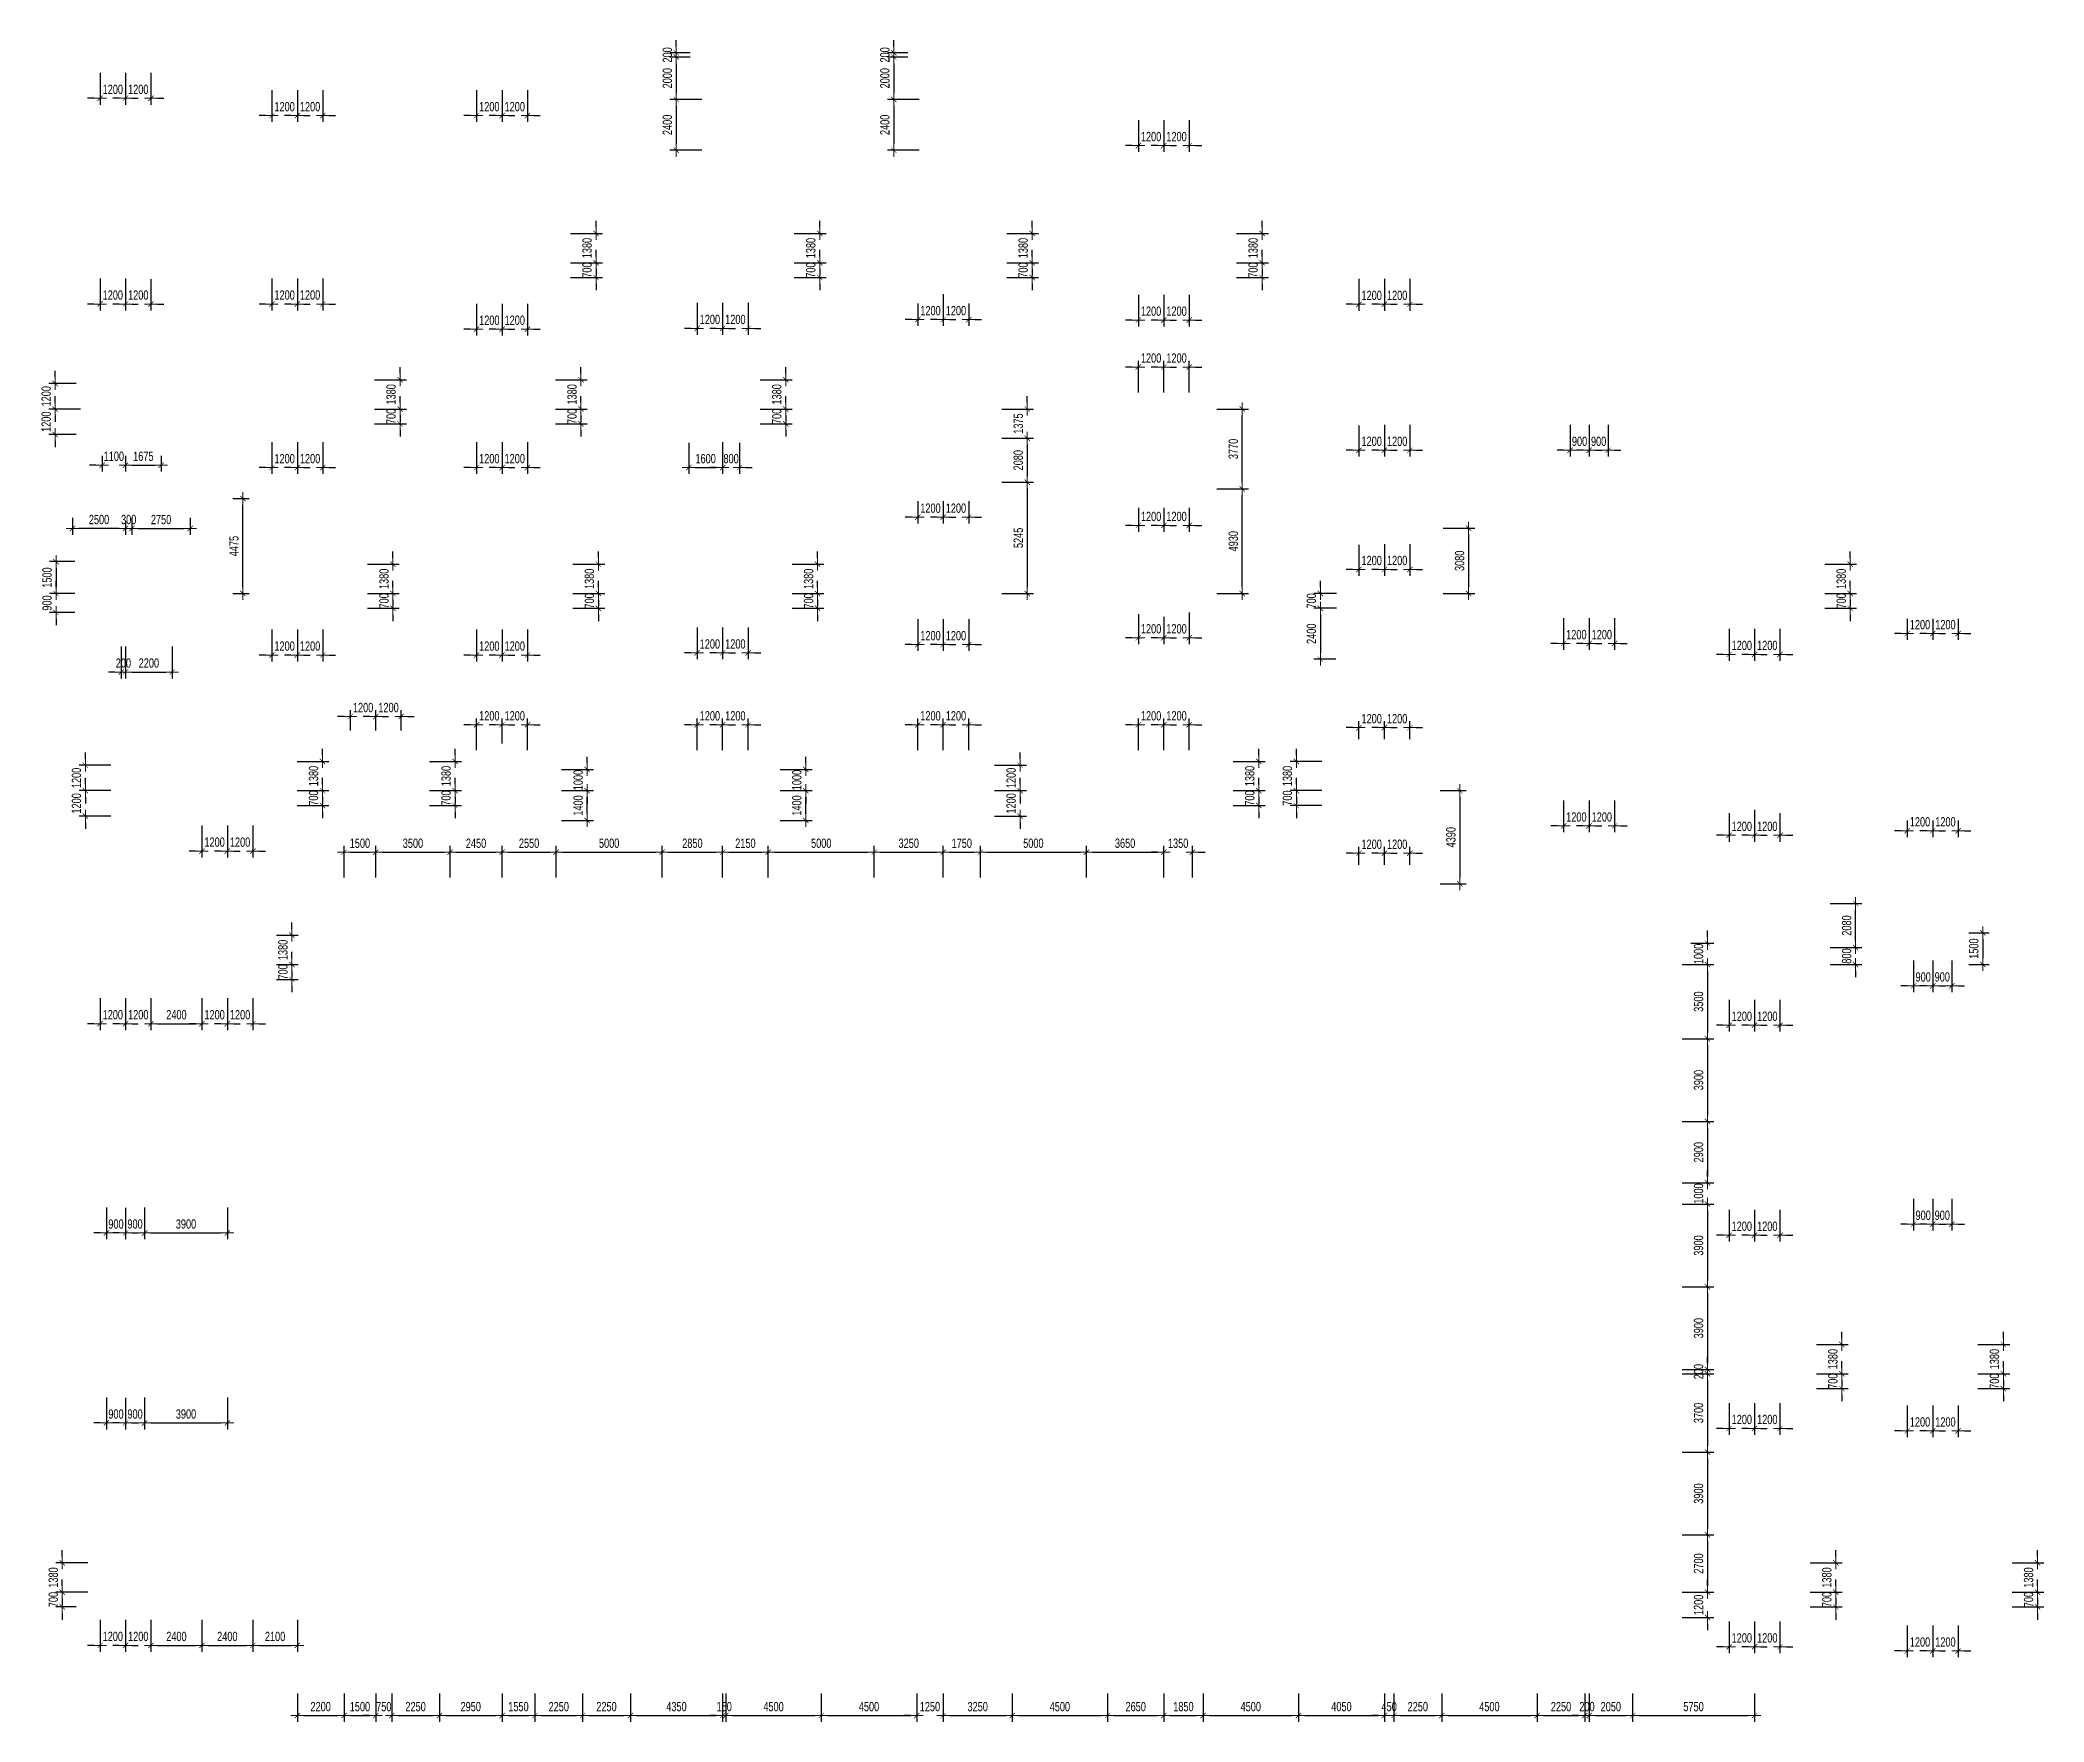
# Model space of a CAD drawing. Header units: millimetres. Extents: x -270655 to 676466, y -1281 to 105022.
# Drawn here: x 118571 to 213043, y 2779 to 82100 of the extents above; entities that cross this region are included whole.
import ezdxf

# ---------------------------------------------------------------- set-up
doc = ezdxf.new("R2010")
doc.units = ezdxf.units.MM
doc.layers.get('Defpoints').update_dxf_attribs({"color": 151, "lineweight": 9})
doc.layers.add('00-TT.PilePoint', color=3, linetype='Continuous')
doc.layers.add('NDC_S_DIM', color=1, linetype='Continuous', lineweight=15)
doc.styles.add('NDC_DIM', font='', dxfattribs={"width": 0.75})
doc.styles.get('NDC_DIM').set_extended_font_data('Dotum')
doc.dimstyles.new('NDC_dim_200', dxfattribs={"dimscale": 200, "dimtxt": 2.2, "dimasz": 1.5, "dimexe": 1.5, "dimexo": 2.5, "dimgap": 1, "dimtad": 1, "dimdec": 0, "dimzin": 0, "dimdsep": 46, "dimtxsty": 'NDC_DIM', "dimblk": 'DIMMARK', "dimcen": 0.09, "dimdle": 1.2, "dimclrd": 1, "dimclre": 1, "dimclrt": 3, "dimadec": 0, "dimazin": 0, "dimtfac": 1, "dimtdec": 0, "dimtix": 1, "dimtofl": 0, "dimtmove": 0, "dimatfit": 3, "dimfxl": 6, "dimfxlon": 1, "dimtolj": 1, "dimtzin": 0, "dimarcsym": 0})

msp = doc.modelspace()

# ---------------------------------------------------------------- blocks, each defined once
blk = doc.blocks.new('DIMMARK')
at = {"layer": 'NDC_S_DIM', "color": 1}
blk.add_line((-1.5, 0), (1, 0), dxfattribs=at)
at = {"layer": 'NDC_S_DIM', "color": 2, "const_width": 0.1}
blk.add_lwpolyline([(-0.42, -0.42), (0.42, 0.42)], dxfattribs=at)
blk = doc.blocks.new('*D229')
at = {"layer": 'Defpoints', "color": 0, "transparency": 16777216}
for p in [(161000, 64700), (165110, 64700), (161000, 63325)]:
    blk.add_point(p, dxfattribs=at)
at = {"layer": 'NDC_S_DIM', "color": 1, "lineweight": -2, "transparency": 16777216}
for p, q in [((165110, 65000), (165110, 65300)), ((163910, 64700), (165410, 64700)), ((163910, 63325), (165410, 63325)), ((165110, 63025), (165110, 62725))]:
    blk.add_line(p, q, dxfattribs=at)
at = {"layer": 'NDC_S_DIM', "color": 1, "lineweight": -2, "transparency": 16777216, "xscale": 300, "yscale": 300, "zscale": 300}
for p, rotation in [((165110, 64700), 270), ((165110, 63325), 90)]:
    blk.add_blockref('DIMMARK', p, dxfattribs=dict(at, rotation=rotation))
at = {"layer": 'NDC_S_DIM', "color": 3, "transparency": 16777216, "insert": (164689, 64013), "char_height": 440, "attachment_point": 5, "rotation": 90, "style": 'NDC_DIM'}
blk.add_mtext('\\A1;1375', dxfattribs=at)
blk = doc.blocks.new('*D230')
at = {"layer": 'Defpoints', "color": 0, "transparency": 16777216}
for p in [(161000, 63325), (162200, 61245), (165110, 61245)]:
    blk.add_point(p, dxfattribs=at)
at = {"layer": 'NDC_S_DIM', "color": 1, "lineweight": -2, "transparency": 16777216}
for p, q in [((163910, 63325), (165410, 63325)), ((165110, 63025), (165110, 61545)), ((163910, 61245), (165410, 61245))]:
    blk.add_line(p, q, dxfattribs=at)
at = {"layer": 'NDC_S_DIM', "color": 1, "lineweight": -2, "transparency": 16777216, "xscale": 300, "yscale": 300, "zscale": 300}
for p, rotation in [((165110, 63325), 90), ((165110, 61245), 270)]:
    blk.add_blockref('DIMMARK', p, dxfattribs=dict(at, rotation=rotation))
at = {"layer": 'NDC_S_DIM', "color": 3, "transparency": 16777216, "insert": (164689, 62285), "char_height": 440, "attachment_point": 5, "rotation": 90, "style": 'NDC_DIM'}
blk.add_mtext('\\A1;2080', dxfattribs=at)
blk = doc.blocks.new('*D222')
at = {"layer": 'Defpoints', "color": 0, "transparency": 16777216}
for p in [(162200, 61245), (161000, 56000), (165110, 56000)]:
    blk.add_point(p, dxfattribs=at)
at = {"layer": 'NDC_S_DIM', "color": 1, "lineweight": -2, "transparency": 16777216}
for p, q in [((163910, 61245), (165410, 61245)), ((165110, 60945), (165110, 56300)), ((163910, 56000), (165410, 56000))]:
    blk.add_line(p, q, dxfattribs=at)
at = {"layer": 'NDC_S_DIM', "color": 1, "lineweight": -2, "transparency": 16777216, "xscale": 300, "yscale": 300, "zscale": 300}
for p, rotation in [((165110, 61245), 90), ((165110, 56000), 270)]:
    blk.add_blockref('DIMMARK', p, dxfattribs=dict(at, rotation=rotation))
at = {"layer": 'NDC_S_DIM', "color": 3, "transparency": 16777216, "insert": (164689, 58622), "char_height": 440, "attachment_point": 5, "rotation": 90, "style": 'NDC_DIM'}
blk.add_mtext('\\A1;5245', dxfattribs=at)
blk = doc.blocks.new('*D223')
at = {"layer": 'Defpoints', "color": 0, "transparency": 16777216}
for p in [(171400, 60930), (175247, 60930), (171550, 56000)]:
    blk.add_point(p, dxfattribs=at)
at = {"layer": 'NDC_S_DIM', "color": 1, "lineweight": -2, "transparency": 16777216}
for p, q in [((174047, 60930), (175547, 60930)), ((175247, 56300), (175247, 60630)), ((174047, 56000), (175547, 56000))]:
    blk.add_line(p, q, dxfattribs=at)
at = {"layer": 'NDC_S_DIM', "color": 1, "lineweight": -2, "transparency": 16777216, "xscale": 300, "yscale": 300, "zscale": 300}
for p, rotation in [((175247, 60930), 90), ((175247, 56000), 270)]:
    blk.add_blockref('DIMMARK', p, dxfattribs=dict(at, rotation=rotation))
at = {"layer": 'NDC_S_DIM', "color": 3, "transparency": 16777216, "insert": (174826, 58465), "char_height": 440, "attachment_point": 5, "rotation": 90, "style": 'NDC_DIM'}
blk.add_mtext('\\A1;4930', dxfattribs=at)
blk = doc.blocks.new('*D224')
at = {"layer": 'Defpoints', "color": 0, "transparency": 16777216}
for p in [(171400, 64700), (175247, 64700), (171400, 60930)]:
    blk.add_point(p, dxfattribs=at)
at = {"layer": 'NDC_S_DIM', "color": 1, "lineweight": -2, "transparency": 16777216}
for p, q in [((174047, 64700), (175547, 64700)), ((175247, 61230), (175247, 64400)), ((174047, 60930), (175547, 60930))]:
    blk.add_line(p, q, dxfattribs=at)
at = {"layer": 'NDC_S_DIM', "color": 1, "lineweight": -2, "transparency": 16777216, "xscale": 300, "yscale": 300, "zscale": 300}
for p, rotation in [((175247, 64700), 90), ((175247, 60930), 270)]:
    blk.add_blockref('DIMMARK', p, dxfattribs=dict(at, rotation=rotation))
at = {"layer": 'NDC_S_DIM', "color": 3, "transparency": 16777216, "insert": (174826, 62815), "char_height": 440, "attachment_point": 5, "rotation": 90, "style": 'NDC_DIM'}
blk.add_mtext('\\A1;3770', dxfattribs=at)
blk = doc.blocks.new('*D225')
at = {"layer": 'Defpoints', "color": 0, "transparency": 16777216}
for p in [(182353, 59080), (182353, 56000), (185916, 56000)]:
    blk.add_point(p, dxfattribs=at)
at = {"layer": 'NDC_S_DIM', "color": 1, "lineweight": -2, "transparency": 16777216}
for p, q in [((184716, 59080), (186216, 59080)), ((185916, 58780), (185916, 56300)), ((184716, 56000), (186216, 56000))]:
    blk.add_line(p, q, dxfattribs=at)
at = {"layer": 'NDC_S_DIM', "color": 1, "lineweight": -2, "transparency": 16777216, "xscale": 300, "yscale": 300, "zscale": 300}
for p, rotation in [((185916, 59080), 90), ((185916, 56000), 270)]:
    blk.add_blockref('DIMMARK', p, dxfattribs=dict(at, rotation=rotation))
at = {"layer": 'NDC_S_DIM', "color": 3, "transparency": 16777216, "insert": (185496, 57540), "char_height": 440, "attachment_point": 5, "rotation": 90, "style": 'NDC_DIM'}
blk.add_mtext('\\A1;3080', dxfattribs=at)
blk = doc.blocks.new('*D226')
at = {"layer": 'Defpoints', "color": 0, "transparency": 16777216}
for p in [(134400, 43798), (132900, 40400), (134400, 40322)]:
    blk.add_point(p, dxfattribs=at)
at = {"layer": 'NDC_S_DIM', "color": 1, "lineweight": -2, "transparency": 16777216}
for p, q in [((132900, 42598), (132900, 44098)), ((133200, 43798), (134100, 43798)), ((134400, 42598), (134400, 44098))]:
    blk.add_line(p, q, dxfattribs=at)
at = {"layer": 'NDC_S_DIM', "color": 1, "lineweight": -2, "transparency": 16777216, "xscale": 300, "yscale": 300, "zscale": 300, "rotation": 180}
blk.add_blockref('DIMMARK', (132900, 43798), dxfattribs=at)
at = {"layer": 'NDC_S_DIM', "color": 1, "lineweight": -2, "transparency": 16777216, "xscale": 300, "yscale": 300, "zscale": 300}
blk.add_blockref('DIMMARK', (134400, 43798), dxfattribs=at)
at = {"layer": 'NDC_S_DIM', "color": 3, "transparency": 16777216, "insert": (133650, 44218), "char_height": 440, "attachment_point": 5, "style": 'NDC_DIM'}
blk.add_mtext('\\A1;1500', dxfattribs=at)
blk = doc.blocks.new('*D227')
at = {"layer": 'Defpoints', "color": 0, "transparency": 16777216}
for p in [(137900, 43798), (134400, 40322), (137900, 40400)]:
    blk.add_point(p, dxfattribs=at)
at = {"layer": 'NDC_S_DIM', "color": 1, "lineweight": -2, "transparency": 16777216}
for p, q in [((134400, 42598), (134400, 44098)), ((134700, 43798), (137600, 43798)), ((137900, 42598), (137900, 44098))]:
    blk.add_line(p, q, dxfattribs=at)
at = {"layer": 'NDC_S_DIM', "color": 1, "lineweight": -2, "transparency": 16777216, "xscale": 300, "yscale": 300, "zscale": 300, "rotation": 180}
blk.add_blockref('DIMMARK', (134400, 43798), dxfattribs=at)
at = {"layer": 'NDC_S_DIM', "color": 1, "lineweight": -2, "transparency": 16777216, "xscale": 300, "yscale": 300, "zscale": 300}
blk.add_blockref('DIMMARK', (137900, 43798), dxfattribs=at)
at = {"layer": 'NDC_S_DIM', "color": 3, "transparency": 16777216, "insert": (136150, 44218), "char_height": 440, "attachment_point": 5, "style": 'NDC_DIM'}
blk.add_mtext('\\A1;3500', dxfattribs=at)
blk = doc.blocks.new('*D228')
at = {"layer": 'Defpoints', "color": 0, "transparency": 16777216}
for p in [(140350, 43798), (140350, 41500), (137900, 40400)]:
    blk.add_point(p, dxfattribs=at)
at = {"layer": 'NDC_S_DIM', "color": 1, "lineweight": -2, "transparency": 16777216}
for p, q in [((137900, 42598), (137900, 44098)), ((138200, 43798), (140050, 43798)), ((140350, 42598), (140350, 44098))]:
    blk.add_line(p, q, dxfattribs=at)
at = {"layer": 'NDC_S_DIM', "color": 1, "lineweight": -2, "transparency": 16777216, "xscale": 300, "yscale": 300, "zscale": 300, "rotation": 180}
blk.add_blockref('DIMMARK', (137900, 43798), dxfattribs=at)
at = {"layer": 'NDC_S_DIM', "color": 1, "lineweight": -2, "transparency": 16777216, "xscale": 300, "yscale": 300, "zscale": 300}
blk.add_blockref('DIMMARK', (140350, 43798), dxfattribs=at)
at = {"layer": 'NDC_S_DIM', "color": 3, "transparency": 16777216, "insert": (139125, 44218), "char_height": 440, "attachment_point": 5, "style": 'NDC_DIM'}
blk.add_mtext('\\A1;2450', dxfattribs=at)
blk = doc.blocks.new('*D213')
at = {"layer": 'Defpoints', "color": 0, "transparency": 16777216}
for p in [(142900, 43798), (140350, 41500), (142900, 39500)]:
    blk.add_point(p, dxfattribs=at)
at = {"layer": 'NDC_S_DIM', "color": 1, "lineweight": -2, "transparency": 16777216}
for p, q in [((140350, 42598), (140350, 44098)), ((140650, 43798), (142600, 43798)), ((142900, 42598), (142900, 44098))]:
    blk.add_line(p, q, dxfattribs=at)
at = {"layer": 'NDC_S_DIM', "color": 1, "lineweight": -2, "transparency": 16777216, "xscale": 300, "yscale": 300, "zscale": 300, "rotation": 180}
blk.add_blockref('DIMMARK', (140350, 43798), dxfattribs=at)
at = {"layer": 'NDC_S_DIM', "color": 1, "lineweight": -2, "transparency": 16777216, "xscale": 300, "yscale": 300, "zscale": 300}
blk.add_blockref('DIMMARK', (142900, 43798), dxfattribs=at)
at = {"layer": 'NDC_S_DIM', "color": 3, "transparency": 16777216, "insert": (141625, 44218), "char_height": 440, "attachment_point": 5, "style": 'NDC_DIM'}
blk.add_mtext('\\A1;2550', dxfattribs=at)
blk = doc.blocks.new('*D214')
at = {"layer": 'Defpoints', "color": 0, "transparency": 16777216}
for p in [(147900, 43798), (142900, 39500), (147900, 39500)]:
    blk.add_point(p, dxfattribs=at)
at = {"layer": 'NDC_S_DIM', "color": 1, "lineweight": -2, "transparency": 16777216}
for p, q in [((142900, 42598), (142900, 44098)), ((143200, 43798), (147600, 43798)), ((147900, 42598), (147900, 44098))]:
    blk.add_line(p, q, dxfattribs=at)
at = {"layer": 'NDC_S_DIM', "color": 1, "lineweight": -2, "transparency": 16777216, "xscale": 300, "yscale": 300, "zscale": 300, "rotation": 180}
blk.add_blockref('DIMMARK', (142900, 43798), dxfattribs=at)
at = {"layer": 'NDC_S_DIM', "color": 1, "lineweight": -2, "transparency": 16777216, "xscale": 300, "yscale": 300, "zscale": 300}
blk.add_blockref('DIMMARK', (147900, 43798), dxfattribs=at)
at = {"layer": 'NDC_S_DIM', "color": 3, "transparency": 16777216, "insert": (145400, 44218), "char_height": 440, "attachment_point": 5, "style": 'NDC_DIM'}
blk.add_mtext('\\A1;5000', dxfattribs=at)
blk = doc.blocks.new('*D215')
at = {"layer": 'Defpoints', "color": 0, "transparency": 16777216}
for p in [(150750, 43798), (150750, 39922), (147900, 39500)]:
    blk.add_point(p, dxfattribs=at)
at = {"layer": 'NDC_S_DIM', "color": 1, "lineweight": -2, "transparency": 16777216}
for p, q in [((147900, 42598), (147900, 44098)), ((148200, 43798), (150450, 43798)), ((150750, 42598), (150750, 44098))]:
    blk.add_line(p, q, dxfattribs=at)
at = {"layer": 'NDC_S_DIM', "color": 1, "lineweight": -2, "transparency": 16777216, "xscale": 300, "yscale": 300, "zscale": 300, "rotation": 180}
blk.add_blockref('DIMMARK', (147900, 43798), dxfattribs=at)
at = {"layer": 'NDC_S_DIM', "color": 1, "lineweight": -2, "transparency": 16777216, "xscale": 300, "yscale": 300, "zscale": 300}
blk.add_blockref('DIMMARK', (150750, 43798), dxfattribs=at)
at = {"layer": 'NDC_S_DIM', "color": 3, "transparency": 16777216, "insert": (149325, 44218), "char_height": 440, "attachment_point": 5, "style": 'NDC_DIM'}
blk.add_mtext('\\A1;2850', dxfattribs=at)
blk = doc.blocks.new('*D216')
at = {"layer": 'Defpoints', "color": 0, "transparency": 16777216}
for p in [(152900, 43798), (150750, 39922), (152900, 39500)]:
    blk.add_point(p, dxfattribs=at)
at = {"layer": 'NDC_S_DIM', "color": 1, "lineweight": -2, "transparency": 16777216}
for p, q in [((150750, 42598), (150750, 44098)), ((151050, 43798), (152600, 43798)), ((152900, 42598), (152900, 44098))]:
    blk.add_line(p, q, dxfattribs=at)
at = {"layer": 'NDC_S_DIM', "color": 1, "lineweight": -2, "transparency": 16777216, "xscale": 300, "yscale": 300, "zscale": 300, "rotation": 180}
blk.add_blockref('DIMMARK', (150750, 43798), dxfattribs=at)
at = {"layer": 'NDC_S_DIM', "color": 1, "lineweight": -2, "transparency": 16777216, "xscale": 300, "yscale": 300, "zscale": 300}
blk.add_blockref('DIMMARK', (152900, 43798), dxfattribs=at)
at = {"layer": 'NDC_S_DIM', "color": 3, "transparency": 16777216, "insert": (151825, 44218), "char_height": 440, "attachment_point": 5, "style": 'NDC_DIM'}
blk.add_mtext('\\A1;2150', dxfattribs=at)
blk = doc.blocks.new('*D217')
at = {"layer": 'Defpoints', "color": 0, "transparency": 16777216}
for p in [(157900, 43798), (152900, 39500), (157900, 39500)]:
    blk.add_point(p, dxfattribs=at)
at = {"layer": 'NDC_S_DIM', "color": 1, "lineweight": -2, "transparency": 16777216}
for p, q in [((152900, 42598), (152900, 44098)), ((153200, 43798), (157600, 43798)), ((157900, 42598), (157900, 44098))]:
    blk.add_line(p, q, dxfattribs=at)
at = {"layer": 'NDC_S_DIM', "color": 1, "lineweight": -2, "transparency": 16777216, "xscale": 300, "yscale": 300, "zscale": 300, "rotation": 180}
blk.add_blockref('DIMMARK', (152900, 43798), dxfattribs=at)
at = {"layer": 'NDC_S_DIM', "color": 1, "lineweight": -2, "transparency": 16777216, "xscale": 300, "yscale": 300, "zscale": 300}
blk.add_blockref('DIMMARK', (157900, 43798), dxfattribs=at)
at = {"layer": 'NDC_S_DIM', "color": 3, "transparency": 16777216, "insert": (155400, 44218), "char_height": 440, "attachment_point": 5, "style": 'NDC_DIM'}
blk.add_mtext('\\A1;5000', dxfattribs=at)
blk = doc.blocks.new('*D218')
at = {"layer": 'Defpoints', "color": 0, "transparency": 16777216}
for p in [(161150, 43798), (161150, 39922), (157900, 39500)]:
    blk.add_point(p, dxfattribs=at)
at = {"layer": 'NDC_S_DIM', "color": 1, "lineweight": -2, "transparency": 16777216}
for p, q in [((157900, 42598), (157900, 44098)), ((158200, 43798), (160850, 43798)), ((161150, 42598), (161150, 44098))]:
    blk.add_line(p, q, dxfattribs=at)
at = {"layer": 'NDC_S_DIM', "color": 1, "lineweight": -2, "transparency": 16777216, "xscale": 300, "yscale": 300, "zscale": 300, "rotation": 180}
blk.add_blockref('DIMMARK', (157900, 43798), dxfattribs=at)
at = {"layer": 'NDC_S_DIM', "color": 1, "lineweight": -2, "transparency": 16777216, "xscale": 300, "yscale": 300, "zscale": 300}
blk.add_blockref('DIMMARK', (161150, 43798), dxfattribs=at)
at = {"layer": 'NDC_S_DIM', "color": 3, "transparency": 16777216, "insert": (159525, 44218), "char_height": 440, "attachment_point": 5, "style": 'NDC_DIM'}
blk.add_mtext('\\A1;3250', dxfattribs=at)
blk = doc.blocks.new('*D219')
at = {"layer": 'Defpoints', "color": 0, "transparency": 16777216}
for p in [(162900, 43798), (161150, 39922), (162900, 39500)]:
    blk.add_point(p, dxfattribs=at)
at = {"layer": 'NDC_S_DIM', "color": 1, "lineweight": -2, "transparency": 16777216}
for p, q in [((161150, 42598), (161150, 44098)), ((161450, 43798), (162600, 43798)), ((162900, 42598), (162900, 44098))]:
    blk.add_line(p, q, dxfattribs=at)
at = {"layer": 'NDC_S_DIM', "color": 1, "lineweight": -2, "transparency": 16777216, "xscale": 300, "yscale": 300, "zscale": 300, "rotation": 180}
blk.add_blockref('DIMMARK', (161150, 43798), dxfattribs=at)
at = {"layer": 'NDC_S_DIM', "color": 1, "lineweight": -2, "transparency": 16777216, "xscale": 300, "yscale": 300, "zscale": 300}
blk.add_blockref('DIMMARK', (162900, 43798), dxfattribs=at)
at = {"layer": 'NDC_S_DIM', "color": 3, "transparency": 16777216, "insert": (162025, 44218), "char_height": 440, "attachment_point": 5, "style": 'NDC_DIM'}
blk.add_mtext('\\A1;1750', dxfattribs=at)
blk = doc.blocks.new('*D220')
at = {"layer": 'Defpoints', "color": 0, "transparency": 16777216}
for p in [(167900, 43798), (162900, 39500), (167900, 39500)]:
    blk.add_point(p, dxfattribs=at)
at = {"layer": 'NDC_S_DIM', "color": 1, "lineweight": -2, "transparency": 16777216}
for p, q in [((162900, 42598), (162900, 44098)), ((163200, 43798), (167600, 43798)), ((167900, 42598), (167900, 44098))]:
    blk.add_line(p, q, dxfattribs=at)
at = {"layer": 'NDC_S_DIM', "color": 1, "lineweight": -2, "transparency": 16777216, "xscale": 300, "yscale": 300, "zscale": 300, "rotation": 180}
blk.add_blockref('DIMMARK', (162900, 43798), dxfattribs=at)
at = {"layer": 'NDC_S_DIM', "color": 1, "lineweight": -2, "transparency": 16777216, "xscale": 300, "yscale": 300, "zscale": 300}
blk.add_blockref('DIMMARK', (167900, 43798), dxfattribs=at)
at = {"layer": 'NDC_S_DIM', "color": 3, "transparency": 16777216, "insert": (165400, 44218), "char_height": 440, "attachment_point": 5, "style": 'NDC_DIM'}
blk.add_mtext('\\A1;5000', dxfattribs=at)
blk = doc.blocks.new('*D221')
at = {"layer": 'Defpoints', "color": 0, "transparency": 16777216}
for p in [(171550, 43798), (171550, 39922), (167900, 39500)]:
    blk.add_point(p, dxfattribs=at)
at = {"layer": 'NDC_S_DIM', "color": 1, "lineweight": -2, "transparency": 16777216}
for p, q in [((167900, 42598), (167900, 44098)), ((168200, 43798), (171250, 43798)), ((171550, 42598), (171550, 44098))]:
    blk.add_line(p, q, dxfattribs=at)
at = {"layer": 'NDC_S_DIM', "color": 1, "lineweight": -2, "transparency": 16777216, "xscale": 300, "yscale": 300, "zscale": 300, "rotation": 180}
blk.add_blockref('DIMMARK', (167900, 43798), dxfattribs=at)
at = {"layer": 'NDC_S_DIM', "color": 1, "lineweight": -2, "transparency": 16777216, "xscale": 300, "yscale": 300, "zscale": 300}
blk.add_blockref('DIMMARK', (171550, 43798), dxfattribs=at)
at = {"layer": 'NDC_S_DIM', "color": 3, "transparency": 16777216, "insert": (169725, 44218), "char_height": 440, "attachment_point": 5, "style": 'NDC_DIM'}
blk.add_mtext('\\A1;3650', dxfattribs=at)
blk = doc.blocks.new('*D202')
at = {"layer": 'Defpoints', "color": 0, "transparency": 16777216}
for p in [(172900, 43798), (171550, 39922), (172900, 39500)]:
    blk.add_point(p, dxfattribs=at)
at = {"layer": 'NDC_S_DIM', "color": 1, "lineweight": -2, "transparency": 16777216}
for p, q in [((171250, 43798), (170950, 43798)), ((171550, 42598), (171550, 44098)), ((172900, 42598), (172900, 44098)), ((173200, 43798), (173500, 43798))]:
    blk.add_line(p, q, dxfattribs=at)
at = {"layer": 'NDC_S_DIM', "color": 1, "lineweight": -2, "transparency": 16777216, "xscale": 300, "yscale": 300, "zscale": 300}
blk.add_blockref('DIMMARK', (171550, 43798), dxfattribs=at)
at = {"layer": 'NDC_S_DIM', "color": 1, "lineweight": -2, "transparency": 16777216, "xscale": 300, "yscale": 300, "zscale": 300, "rotation": 180}
blk.add_blockref('DIMMARK', (172900, 43798), dxfattribs=at)
at = {"layer": 'NDC_S_DIM', "color": 3, "transparency": 16777216, "insert": (172225, 44218), "char_height": 440, "attachment_point": 5, "style": 'NDC_DIM'}
blk.add_mtext('\\A1;1350', dxfattribs=at)
blk = doc.blocks.new('*D205')
at = {"layer": 'Defpoints', "color": 0, "transparency": 16777216}
for p in [(193387, 38500), (193650, 35000), (197183, 35000)]:
    blk.add_point(p, dxfattribs=at)
at = {"layer": 'NDC_S_DIM', "color": 1, "lineweight": -2, "transparency": 16777216}
for p, q in [((195983, 38500), (197483, 38500)), ((197183, 38200), (197183, 35300)), ((195983, 35000), (197483, 35000))]:
    blk.add_line(p, q, dxfattribs=at)
at = {"layer": 'NDC_S_DIM', "color": 1, "lineweight": -2, "transparency": 16777216, "xscale": 300, "yscale": 300, "zscale": 300}
for p, rotation in [((197183, 38500), 90), ((197183, 35000), 270)]:
    blk.add_blockref('DIMMARK', p, dxfattribs=dict(at, rotation=rotation))
at = {"layer": 'NDC_S_DIM', "color": 3, "transparency": 16777216, "insert": (196762, 36750), "char_height": 440, "attachment_point": 5, "rotation": 90, "style": 'NDC_DIM'}
blk.add_mtext('\\A1;3500', dxfattribs=at)
blk = doc.blocks.new('*D206')
at = {"layer": 'Defpoints', "color": 0, "transparency": 16777216}
for p in [(193650, 35000), (193061, 31100), (197183, 31100)]:
    blk.add_point(p, dxfattribs=at)
at = {"layer": 'NDC_S_DIM', "color": 1, "lineweight": -2, "transparency": 16777216}
for p, q in [((195983, 35000), (197483, 35000)), ((197183, 34700), (197183, 31400)), ((195983, 31100), (197483, 31100))]:
    blk.add_line(p, q, dxfattribs=at)
at = {"layer": 'NDC_S_DIM', "color": 1, "lineweight": -2, "transparency": 16777216, "xscale": 300, "yscale": 300, "zscale": 300}
for p, rotation in [((197183, 35000), 90), ((197183, 31100), 270)]:
    blk.add_blockref('DIMMARK', p, dxfattribs=dict(at, rotation=rotation))
at = {"layer": 'NDC_S_DIM', "color": 3, "transparency": 16777216, "insert": (196762, 33050), "char_height": 440, "attachment_point": 5, "rotation": 90, "style": 'NDC_DIM'}
blk.add_mtext('\\A1;3900', dxfattribs=at)
blk = doc.blocks.new('*D207')
at = {"layer": 'Defpoints', "color": 0, "transparency": 16777216}
for p in [(193061, 31100), (193207, 28200), (197183, 28200)]:
    blk.add_point(p, dxfattribs=at)
at = {"layer": 'NDC_S_DIM', "color": 1, "lineweight": -2, "transparency": 16777216}
for p, q in [((195983, 31100), (197483, 31100)), ((197183, 30800), (197183, 28500)), ((195983, 28200), (197483, 28200))]:
    blk.add_line(p, q, dxfattribs=at)
at = {"layer": 'NDC_S_DIM', "color": 1, "lineweight": -2, "transparency": 16777216, "xscale": 300, "yscale": 300, "zscale": 300}
for p, rotation in [((197183, 31100), 90), ((197183, 28200), 270)]:
    blk.add_blockref('DIMMARK', p, dxfattribs=dict(at, rotation=rotation))
at = {"layer": 'NDC_S_DIM', "color": 3, "transparency": 16777216, "insert": (196762, 29650), "char_height": 440, "attachment_point": 5, "rotation": 90, "style": 'NDC_DIM'}
blk.add_mtext('\\A1;2900', dxfattribs=at)
blk = doc.blocks.new('*D208')
at = {"layer": 'Defpoints', "color": 0, "transparency": 16777216}
for p in [(193207, 28200), (193350, 27200), (197183, 27200)]:
    blk.add_point(p, dxfattribs=at)
at = {"layer": 'NDC_S_DIM', "color": 1, "lineweight": -2, "transparency": 16777216}
for p, q in [((197183, 28500), (197183, 28800)), ((195983, 28200), (197483, 28200)), ((195983, 27200), (197483, 27200)), ((197183, 26900), (197183, 26600))]:
    blk.add_line(p, q, dxfattribs=at)
at = {"layer": 'NDC_S_DIM', "color": 1, "lineweight": -2, "transparency": 16777216, "xscale": 300, "yscale": 300, "zscale": 300}
for p, rotation in [((197183, 28200), 270), ((197183, 27200), 90)]:
    blk.add_blockref('DIMMARK', p, dxfattribs=dict(at, rotation=rotation))
at = {"layer": 'NDC_S_DIM', "color": 3, "transparency": 16777216, "insert": (196762, 27700), "char_height": 440, "attachment_point": 5, "rotation": 90, "style": 'NDC_DIM'}
blk.add_mtext('\\A1;1000', dxfattribs=at)
blk = doc.blocks.new('*D209')
at = {"layer": 'Defpoints', "color": 0, "transparency": 16777216}
for p in [(193350, 27200), (193207, 23300), (197183, 23300)]:
    blk.add_point(p, dxfattribs=at)
at = {"layer": 'NDC_S_DIM', "color": 1, "lineweight": -2, "transparency": 16777216}
for p, q in [((195983, 27200), (197483, 27200)), ((197183, 26900), (197183, 23600)), ((195983, 23300), (197483, 23300))]:
    blk.add_line(p, q, dxfattribs=at)
at = {"layer": 'NDC_S_DIM', "color": 1, "lineweight": -2, "transparency": 16777216, "xscale": 300, "yscale": 300, "zscale": 300}
for p, rotation in [((197183, 27200), 90), ((197183, 23300), 270)]:
    blk.add_blockref('DIMMARK', p, dxfattribs=dict(at, rotation=rotation))
at = {"layer": 'NDC_S_DIM', "color": 3, "transparency": 16777216, "insert": (196762, 25250), "char_height": 440, "attachment_point": 5, "rotation": 90, "style": 'NDC_DIM'}
blk.add_mtext('\\A1;3900', dxfattribs=at)
blk = doc.blocks.new('*D210')
at = {"layer": 'Defpoints', "color": 0, "transparency": 16777216}
for p in [(193207, 23300), (193350, 19400), (197183, 19400)]:
    blk.add_point(p, dxfattribs=at)
at = {"layer": 'NDC_S_DIM', "color": 1, "lineweight": -2, "transparency": 16777216}
for p, q in [((195983, 23300), (197483, 23300)), ((197183, 23000), (197183, 19700)), ((195983, 19400), (197483, 19400))]:
    blk.add_line(p, q, dxfattribs=at)
at = {"layer": 'NDC_S_DIM', "color": 1, "lineweight": -2, "transparency": 16777216, "xscale": 300, "yscale": 300, "zscale": 300}
for p, rotation in [((197183, 23300), 90), ((197183, 19400), 270)]:
    blk.add_blockref('DIMMARK', p, dxfattribs=dict(at, rotation=rotation))
at = {"layer": 'NDC_S_DIM', "color": 3, "transparency": 16777216, "insert": (196762, 21350), "char_height": 440, "attachment_point": 5, "rotation": 90, "style": 'NDC_DIM'}
blk.add_mtext('\\A1;3900', dxfattribs=at)
blk = doc.blocks.new('*D211')
at = {"layer": 'Defpoints', "color": 0, "transparency": 16777216}
for p in [(193350, 19400), (193350, 19200), (197183, 19200)]:
    blk.add_point(p, dxfattribs=at)
at = {"layer": 'NDC_S_DIM', "color": 1, "lineweight": -2, "transparency": 16777216}
for p, q in [((197183, 19700), (197183, 20000)), ((195983, 19400), (197483, 19400)), ((195983, 19200), (197483, 19200)), ((197183, 18900), (197183, 18600))]:
    blk.add_line(p, q, dxfattribs=at)
at = {"layer": 'NDC_S_DIM', "color": 1, "lineweight": -2, "transparency": 16777216, "xscale": 300, "yscale": 300, "zscale": 300}
for p, rotation in [((197183, 19400), 270), ((197183, 19200), 90)]:
    blk.add_blockref('DIMMARK', p, dxfattribs=dict(at, rotation=rotation))
at = {"layer": 'NDC_S_DIM', "color": 3, "transparency": 16777216, "insert": (196762, 19300), "char_height": 440, "attachment_point": 5, "rotation": 90, "style": 'NDC_DIM'}
blk.add_mtext('\\A1;200', dxfattribs=at)
blk = doc.blocks.new('*D212')
at = {"layer": 'Defpoints', "color": 0, "transparency": 16777216}
for p in [(195218, 19200), (192900, 15500), (197183, 15500)]:
    blk.add_point(p, dxfattribs=at)
at = {"layer": 'NDC_S_DIM', "color": 1, "lineweight": -2, "transparency": 16777216}
for p, q in [((195983, 19200), (197483, 19200)), ((197183, 18900), (197183, 15800)), ((195983, 15500), (197483, 15500))]:
    blk.add_line(p, q, dxfattribs=at)
at = {"layer": 'NDC_S_DIM', "color": 1, "lineweight": -2, "transparency": 16777216, "xscale": 300, "yscale": 300, "zscale": 300}
for p, rotation in [((197183, 19200), 90), ((197183, 15500), 270)]:
    blk.add_blockref('DIMMARK', p, dxfattribs=dict(at, rotation=rotation))
at = {"layer": 'NDC_S_DIM', "color": 3, "transparency": 16777216, "insert": (196762, 17350), "char_height": 440, "attachment_point": 5, "rotation": 90, "style": 'NDC_DIM'}
blk.add_mtext('\\A1;3700', dxfattribs=at)
blk = doc.blocks.new('*D200')
at = {"layer": 'Defpoints', "color": 0, "transparency": 16777216}
for p in [(195982, 15500), (193650, 11601), (197183, 11601)]:
    blk.add_point(p, dxfattribs=at)
at = {"layer": 'NDC_S_DIM', "color": 1, "lineweight": -2, "transparency": 16777216}
for p, q in [((196482, 15500), (197483, 15500)), ((197183, 15200), (197183, 11901)), ((195983, 11601), (197483, 11601))]:
    blk.add_line(p, q, dxfattribs=at)
at = {"layer": 'NDC_S_DIM', "color": 1, "lineweight": -2, "transparency": 16777216, "xscale": 300, "yscale": 300, "zscale": 300}
for p, rotation in [((197183, 15500), 90), ((197183, 11601), 270)]:
    blk.add_blockref('DIMMARK', p, dxfattribs=dict(at, rotation=rotation))
at = {"layer": 'NDC_S_DIM', "color": 3, "transparency": 16777216, "insert": (196762, 13550), "char_height": 440, "attachment_point": 5, "rotation": 90, "style": 'NDC_DIM'}
blk.add_mtext('\\A1;3900', dxfattribs=at)
blk = doc.blocks.new('*D201')
at = {"layer": 'Defpoints', "color": 0, "transparency": 16777216}
for p in [(193650, 11600), (194832, 8900), (197183, 8900)]:
    blk.add_point(p, dxfattribs=at)
at = {"layer": 'NDC_S_DIM', "color": 1, "lineweight": -2, "transparency": 16777216}
for p, q in [((195983, 11600), (197483, 11600)), ((197183, 11300), (197183, 9200)), ((195983, 8900), (197483, 8900))]:
    blk.add_line(p, q, dxfattribs=at)
at = {"layer": 'NDC_S_DIM', "color": 1, "lineweight": -2, "transparency": 16777216, "xscale": 300, "yscale": 300, "zscale": 300}
for p, rotation in [((197183, 11600), 90), ((197183, 8900), 270)]:
    blk.add_blockref('DIMMARK', p, dxfattribs=dict(at, rotation=rotation))
at = {"layer": 'NDC_S_DIM', "color": 3, "transparency": 16777216, "insert": (196762, 10250), "char_height": 440, "attachment_point": 5, "rotation": 90, "style": 'NDC_DIM'}
blk.add_mtext('\\A1;2700', dxfattribs=at)
blk = doc.blocks.new('*D452')
at = {"layer": 'Defpoints', "color": 0, "transparency": 16777216}
for p in [(121400, 8282), (122600, 8282), (122600, 6389)]:
    blk.add_point(p, dxfattribs=at)
at = {"layer": 'NDC_S_DIM', "color": 1, "lineweight": -2, "transparency": 16777216}
for p, q in [((121400, 7589), (121400, 6089)), ((122600, 7589), (122600, 6089)), ((121100, 6389), (120800, 6389)), ((122900, 6389), (123200, 6389))]:
    blk.add_line(p, q, dxfattribs=at)
at = {"layer": 'NDC_S_DIM', "color": 1, "lineweight": -2, "transparency": 16777216, "xscale": 300, "yscale": 300, "zscale": 300}
blk.add_blockref('DIMMARK', (121400, 6389), dxfattribs=at)
at = {"layer": 'NDC_S_DIM', "color": 1, "lineweight": -2, "transparency": 16777216, "xscale": 300, "yscale": 300, "zscale": 300, "rotation": 180}
blk.add_blockref('DIMMARK', (122600, 6389), dxfattribs=at)
at = {"layer": 'NDC_S_DIM', "color": 3, "transparency": 16777216, "insert": (122000, 6809), "char_height": 440, "attachment_point": 5, "style": 'NDC_DIM'}
blk.add_mtext('\\A1;1200', dxfattribs=at)
blk = doc.blocks.new('*D453')
at = {"layer": 'Defpoints', "color": 0, "transparency": 16777216}
for p in [(122600, 8282), (123800, 8282), (123800, 6389)]:
    blk.add_point(p, dxfattribs=at)
at = {"layer": 'NDC_S_DIM', "color": 1, "lineweight": -2, "transparency": 16777216}
for p, q in [((122600, 7589), (122600, 6089)), ((123800, 7589), (123800, 6089)), ((122300, 6389), (122000, 6389)), ((124100, 6389), (124400, 6389))]:
    blk.add_line(p, q, dxfattribs=at)
at = {"layer": 'NDC_S_DIM', "color": 1, "lineweight": -2, "transparency": 16777216, "xscale": 300, "yscale": 300, "zscale": 300}
blk.add_blockref('DIMMARK', (122600, 6389), dxfattribs=at)
at = {"layer": 'NDC_S_DIM', "color": 1, "lineweight": -2, "transparency": 16777216, "xscale": 300, "yscale": 300, "zscale": 300, "rotation": 180}
blk.add_blockref('DIMMARK', (123800, 6389), dxfattribs=at)
at = {"layer": 'NDC_S_DIM', "color": 3, "transparency": 16777216, "insert": (123200, 6809), "char_height": 440, "attachment_point": 5, "style": 'NDC_DIM'}
blk.add_mtext('\\A1;1200', dxfattribs=at)
blk = doc.blocks.new('*D454')
at = {"layer": 'Defpoints', "color": 0, "transparency": 16777216}
for p in [(121574, 10280), (119615, 8900), (121974, 8900)]:
    blk.add_point(p, dxfattribs=at)
at = {"layer": 'NDC_S_DIM', "color": 1, "lineweight": -2, "transparency": 16777216}
for p, q in [((119615, 10580), (119615, 10880)), ((120815, 10280), (119315, 10280)), ((120815, 8900), (119315, 8900)), ((119615, 8600), (119615, 8300))]:
    blk.add_line(p, q, dxfattribs=at)
at = {"layer": 'NDC_S_DIM', "color": 1, "lineweight": -2, "transparency": 16777216, "xscale": 300, "yscale": 300, "zscale": 300}
for p, rotation in [((119615, 10280), 270), ((119615, 8900), 90)]:
    blk.add_blockref('DIMMARK', p, dxfattribs=dict(at, rotation=rotation))
at = {"layer": 'NDC_S_DIM', "color": 3, "transparency": 16777216, "insert": (119195, 9590), "char_height": 440, "attachment_point": 5, "rotation": 90, "style": 'NDC_DIM'}
blk.add_mtext('\\A1;1380', dxfattribs=at)
blk = doc.blocks.new('*D455')
at = {"layer": 'Defpoints', "color": 0, "transparency": 16777216}
for p in [(121974, 8900), (119615, 8200), (120774, 8200)]:
    blk.add_point(p, dxfattribs=at)
at = {"layer": 'NDC_S_DIM', "color": 1, "lineweight": -2, "transparency": 16777216}
for p, q in [((119615, 9200), (119615, 9500)), ((120815, 8900), (119315, 8900)), ((120274, 8200), (119315, 8200)), ((119615, 7900), (119615, 7600))]:
    blk.add_line(p, q, dxfattribs=at)
at = {"layer": 'NDC_S_DIM', "color": 1, "lineweight": -2, "transparency": 16777216, "xscale": 300, "yscale": 300, "zscale": 300}
for p, rotation in [((119615, 8900), 270), ((119615, 8200), 90)]:
    blk.add_blockref('DIMMARK', p, dxfattribs=dict(at, rotation=rotation))
at = {"layer": 'NDC_S_DIM', "color": 3, "transparency": 16777216, "insert": (119195, 8550), "char_height": 440, "attachment_point": 5, "rotation": 90, "style": 'NDC_DIM'}
blk.add_mtext('\\A1;700', dxfattribs=at)
blk = doc.blocks.new('*D456')
at = {"layer": 'Defpoints', "color": 0, "transparency": 16777216}
for p in [(123800, 8200), (126200, 8200), (126200, 6389)]:
    blk.add_point(p, dxfattribs=at)
at = {"layer": 'NDC_S_DIM', "color": 1, "lineweight": -2, "transparency": 16777216}
for p, q in [((123800, 7589), (123800, 6089)), ((126200, 7589), (126200, 6089)), ((124100, 6389), (125900, 6389))]:
    blk.add_line(p, q, dxfattribs=at)
at = {"layer": 'NDC_S_DIM', "color": 1, "lineweight": -2, "transparency": 16777216, "xscale": 300, "yscale": 300, "zscale": 300, "rotation": 180}
blk.add_blockref('DIMMARK', (123800, 6389), dxfattribs=at)
at = {"layer": 'NDC_S_DIM', "color": 1, "lineweight": -2, "transparency": 16777216, "xscale": 300, "yscale": 300, "zscale": 300}
blk.add_blockref('DIMMARK', (126200, 6389), dxfattribs=at)
at = {"layer": 'NDC_S_DIM', "color": 3, "transparency": 16777216, "insert": (125000, 6809), "char_height": 440, "attachment_point": 5, "style": 'NDC_DIM'}
blk.add_mtext('\\A1;2400', dxfattribs=at)
blk = doc.blocks.new('*D457')
at = {"layer": 'Defpoints', "color": 0, "transparency": 16777216}
for p in [(126200, 8200), (128600, 8200), (128600, 6389)]:
    blk.add_point(p, dxfattribs=at)
at = {"layer": 'NDC_S_DIM', "color": 1, "lineweight": -2, "transparency": 16777216}
for p, q in [((126200, 7589), (126200, 6089)), ((128600, 7589), (128600, 6089)), ((126500, 6389), (128300, 6389))]:
    blk.add_line(p, q, dxfattribs=at)
at = {"layer": 'NDC_S_DIM', "color": 1, "lineweight": -2, "transparency": 16777216, "xscale": 300, "yscale": 300, "zscale": 300, "rotation": 180}
blk.add_blockref('DIMMARK', (126200, 6389), dxfattribs=at)
at = {"layer": 'NDC_S_DIM', "color": 1, "lineweight": -2, "transparency": 16777216, "xscale": 300, "yscale": 300, "zscale": 300}
blk.add_blockref('DIMMARK', (128600, 6389), dxfattribs=at)
at = {"layer": 'NDC_S_DIM', "color": 3, "transparency": 16777216, "insert": (127400, 6809), "char_height": 440, "attachment_point": 5, "style": 'NDC_DIM'}
blk.add_mtext('\\A1;2400', dxfattribs=at)
blk = doc.blocks.new('*D458')
at = {"layer": 'Defpoints', "color": 0, "transparency": 16777216}
for p in [(128600, 8200), (130700, 8200), (130700, 6389)]:
    blk.add_point(p, dxfattribs=at)
at = {"layer": 'NDC_S_DIM', "color": 1, "lineweight": -2, "transparency": 16777216}
for p, q in [((128600, 7589), (128600, 6089)), ((130700, 7589), (130700, 6089)), ((128900, 6389), (130400, 6389))]:
    blk.add_line(p, q, dxfattribs=at)
at = {"layer": 'NDC_S_DIM', "color": 1, "lineweight": -2, "transparency": 16777216, "xscale": 300, "yscale": 300, "zscale": 300, "rotation": 180}
blk.add_blockref('DIMMARK', (128600, 6389), dxfattribs=at)
at = {"layer": 'NDC_S_DIM', "color": 1, "lineweight": -2, "transparency": 16777216, "xscale": 300, "yscale": 300, "zscale": 300}
blk.add_blockref('DIMMARK', (130700, 6389), dxfattribs=at)
at = {"layer": 'NDC_S_DIM', "color": 3, "transparency": 16777216, "insert": (129650, 6809), "char_height": 440, "attachment_point": 5, "style": 'NDC_DIM'}
blk.add_mtext('\\A1;2100', dxfattribs=at)
blk = doc.blocks.new('*D493')
at = {"layer": 'Defpoints', "color": 0, "transparency": 16777216}
for p in [(121700, 18670), (122600, 18572), (122600, 16878)]:
    blk.add_point(p, dxfattribs=at)
at = {"layer": 'NDC_S_DIM', "color": 1, "lineweight": -2, "transparency": 16777216}
for p, q in [((121700, 18078), (121700, 16578)), ((122600, 18072), (122600, 16578)), ((121400, 16878), (121100, 16878)), ((122900, 16878), (123200, 16878))]:
    blk.add_line(p, q, dxfattribs=at)
at = {"layer": 'NDC_S_DIM', "color": 1, "lineweight": -2, "transparency": 16777216, "xscale": 300, "yscale": 300, "zscale": 300}
blk.add_blockref('DIMMARK', (121700, 16878), dxfattribs=at)
at = {"layer": 'NDC_S_DIM', "color": 1, "lineweight": -2, "transparency": 16777216, "xscale": 300, "yscale": 300, "zscale": 300, "rotation": 180}
blk.add_blockref('DIMMARK', (122600, 16878), dxfattribs=at)
at = {"layer": 'NDC_S_DIM', "color": 3, "transparency": 16777216, "insert": (122150, 17299), "char_height": 440, "attachment_point": 5, "style": 'NDC_DIM'}
blk.add_mtext('\\A1;900', dxfattribs=at)
blk = doc.blocks.new('*D494')
at = {"layer": 'Defpoints', "color": 0, "transparency": 16777216}
for p in [(122600, 18572), (123500, 18670), (123500, 16878)]:
    blk.add_point(p, dxfattribs=at)
at = {"layer": 'NDC_S_DIM', "color": 1, "lineweight": -2, "transparency": 16777216}
for p, q in [((122600, 18072), (122600, 16578)), ((123500, 18078), (123500, 16578)), ((122300, 16878), (122000, 16878)), ((123800, 16878), (124100, 16878))]:
    blk.add_line(p, q, dxfattribs=at)
at = {"layer": 'NDC_S_DIM', "color": 1, "lineweight": -2, "transparency": 16777216, "xscale": 300, "yscale": 300, "zscale": 300}
blk.add_blockref('DIMMARK', (122600, 16878), dxfattribs=at)
at = {"layer": 'NDC_S_DIM', "color": 1, "lineweight": -2, "transparency": 16777216, "xscale": 300, "yscale": 300, "zscale": 300, "rotation": 180}
blk.add_blockref('DIMMARK', (123500, 16878), dxfattribs=at)
at = {"layer": 'NDC_S_DIM', "color": 3, "transparency": 16777216, "insert": (123050, 17299), "char_height": 440, "attachment_point": 5, "style": 'NDC_DIM'}
blk.add_mtext('\\A1;900', dxfattribs=at)
blk = doc.blocks.new('*D495')
at = {"layer": 'Defpoints', "color": 0, "transparency": 16777216}
for p in [(123500, 18670), (127400, 18670), (127400, 16878)]:
    blk.add_point(p, dxfattribs=at)
at = {"layer": 'NDC_S_DIM', "color": 1, "lineweight": -2, "transparency": 16777216}
for p, q in [((123500, 18078), (123500, 16578)), ((127400, 18078), (127400, 16578)), ((123800, 16878), (127100, 16878))]:
    blk.add_line(p, q, dxfattribs=at)
at = {"layer": 'NDC_S_DIM', "color": 1, "lineweight": -2, "transparency": 16777216, "xscale": 300, "yscale": 300, "zscale": 300, "rotation": 180}
blk.add_blockref('DIMMARK', (123500, 16878), dxfattribs=at)
at = {"layer": 'NDC_S_DIM', "color": 1, "lineweight": -2, "transparency": 16777216, "xscale": 300, "yscale": 300, "zscale": 300}
blk.add_blockref('DIMMARK', (127400, 16878), dxfattribs=at)
at = {"layer": 'NDC_S_DIM', "color": 3, "transparency": 16777216, "insert": (125450, 17299), "char_height": 440, "attachment_point": 5, "style": 'NDC_DIM'}
blk.add_mtext('\\A1;3900', dxfattribs=at)
blk = doc.blocks.new('*D496')
at = {"layer": 'Defpoints', "color": 0, "transparency": 16777216}
for p in [(121700, 27632), (122600, 27533), (122600, 25840)]:
    blk.add_point(p, dxfattribs=at)
at = {"layer": 'NDC_S_DIM', "color": 1, "lineweight": -2, "transparency": 16777216}
for p, q in [((121700, 27040), (121700, 25540)), ((122600, 27033), (122600, 25540)), ((121400, 25840), (121100, 25840)), ((122900, 25840), (123200, 25840))]:
    blk.add_line(p, q, dxfattribs=at)
at = {"layer": 'NDC_S_DIM', "color": 1, "lineweight": -2, "transparency": 16777216, "xscale": 300, "yscale": 300, "zscale": 300}
blk.add_blockref('DIMMARK', (121700, 25840), dxfattribs=at)
at = {"layer": 'NDC_S_DIM', "color": 1, "lineweight": -2, "transparency": 16777216, "xscale": 300, "yscale": 300, "zscale": 300, "rotation": 180}
blk.add_blockref('DIMMARK', (122600, 25840), dxfattribs=at)
at = {"layer": 'NDC_S_DIM', "color": 3, "transparency": 16777216, "insert": (122150, 26260), "char_height": 440, "attachment_point": 5, "style": 'NDC_DIM'}
blk.add_mtext('\\A1;900', dxfattribs=at)
blk = doc.blocks.new('*D497')
at = {"layer": 'Defpoints', "color": 0, "transparency": 16777216}
for p in [(122600, 27533), (123500, 27632), (123500, 25840)]:
    blk.add_point(p, dxfattribs=at)
at = {"layer": 'NDC_S_DIM', "color": 1, "lineweight": -2, "transparency": 16777216}
for p, q in [((122600, 27033), (122600, 25540)), ((123500, 27040), (123500, 25540)), ((122300, 25840), (122000, 25840)), ((123800, 25840), (124100, 25840))]:
    blk.add_line(p, q, dxfattribs=at)
at = {"layer": 'NDC_S_DIM', "color": 1, "lineweight": -2, "transparency": 16777216, "xscale": 300, "yscale": 300, "zscale": 300}
blk.add_blockref('DIMMARK', (122600, 25840), dxfattribs=at)
at = {"layer": 'NDC_S_DIM', "color": 1, "lineweight": -2, "transparency": 16777216, "xscale": 300, "yscale": 300, "zscale": 300, "rotation": 180}
blk.add_blockref('DIMMARK', (123500, 25840), dxfattribs=at)
at = {"layer": 'NDC_S_DIM', "color": 3, "transparency": 16777216, "insert": (123050, 26260), "char_height": 440, "attachment_point": 5, "style": 'NDC_DIM'}
blk.add_mtext('\\A1;900', dxfattribs=at)
blk = doc.blocks.new('*D498')
at = {"layer": 'Defpoints', "color": 0, "transparency": 16777216}
for p in [(123500, 27632), (127400, 27632), (127400, 25840)]:
    blk.add_point(p, dxfattribs=at)
at = {"layer": 'NDC_S_DIM', "color": 1, "lineweight": -2, "transparency": 16777216}
for p, q in [((123500, 27040), (123500, 25540)), ((127400, 27040), (127400, 25540)), ((123800, 25840), (127100, 25840))]:
    blk.add_line(p, q, dxfattribs=at)
at = {"layer": 'NDC_S_DIM', "color": 1, "lineweight": -2, "transparency": 16777216, "xscale": 300, "yscale": 300, "zscale": 300, "rotation": 180}
blk.add_blockref('DIMMARK', (123500, 25840), dxfattribs=at)
at = {"layer": 'NDC_S_DIM', "color": 1, "lineweight": -2, "transparency": 16777216, "xscale": 300, "yscale": 300, "zscale": 300}
blk.add_blockref('DIMMARK', (127400, 25840), dxfattribs=at)
at = {"layer": 'NDC_S_DIM', "color": 3, "transparency": 16777216, "insert": (125450, 26260), "char_height": 440, "attachment_point": 5, "style": 'NDC_DIM'}
blk.add_mtext('\\A1;3900', dxfattribs=at)
blk = doc.blocks.new('*D509')
at = {"layer": 'Defpoints', "color": 0, "transparency": 16777216}
for p in [(121400, 37603), (122600, 37603), (122600, 35710)]:
    blk.add_point(p, dxfattribs=at)
at = {"layer": 'NDC_S_DIM', "color": 1, "lineweight": -2, "transparency": 16777216}
for p, q in [((121400, 36910), (121400, 35410)), ((122600, 36910), (122600, 35410)), ((121100, 35710), (120800, 35710)), ((122900, 35710), (123200, 35710))]:
    blk.add_line(p, q, dxfattribs=at)
at = {"layer": 'NDC_S_DIM', "color": 1, "lineweight": -2, "transparency": 16777216, "xscale": 300, "yscale": 300, "zscale": 300}
blk.add_blockref('DIMMARK', (121400, 35710), dxfattribs=at)
at = {"layer": 'NDC_S_DIM', "color": 1, "lineweight": -2, "transparency": 16777216, "xscale": 300, "yscale": 300, "zscale": 300, "rotation": 180}
blk.add_blockref('DIMMARK', (122600, 35710), dxfattribs=at)
at = {"layer": 'NDC_S_DIM', "color": 3, "transparency": 16777216, "insert": (122000, 36130), "char_height": 440, "attachment_point": 5, "style": 'NDC_DIM'}
blk.add_mtext('\\A1;1200', dxfattribs=at)
blk = doc.blocks.new('*D510')
at = {"layer": 'Defpoints', "color": 0, "transparency": 16777216}
for p in [(122600, 37603), (123800, 37603), (123800, 35710)]:
    blk.add_point(p, dxfattribs=at)
at = {"layer": 'NDC_S_DIM', "color": 1, "lineweight": -2, "transparency": 16777216}
for p, q in [((122600, 36910), (122600, 35410)), ((123800, 36910), (123800, 35410)), ((122300, 35710), (122000, 35710)), ((124100, 35710), (124400, 35710))]:
    blk.add_line(p, q, dxfattribs=at)
at = {"layer": 'NDC_S_DIM', "color": 1, "lineweight": -2, "transparency": 16777216, "xscale": 300, "yscale": 300, "zscale": 300}
blk.add_blockref('DIMMARK', (122600, 35710), dxfattribs=at)
at = {"layer": 'NDC_S_DIM', "color": 1, "lineweight": -2, "transparency": 16777216, "xscale": 300, "yscale": 300, "zscale": 300, "rotation": 180}
blk.add_blockref('DIMMARK', (123800, 35710), dxfattribs=at)
at = {"layer": 'NDC_S_DIM', "color": 3, "transparency": 16777216, "insert": (123200, 36130), "char_height": 440, "attachment_point": 5, "style": 'NDC_DIM'}
blk.add_mtext('\\A1;1200', dxfattribs=at)
blk = doc.blocks.new('*D511')
at = {"layer": 'Defpoints', "color": 0, "transparency": 16777216}
for p in [(123800, 37603), (126200, 37603), (126200, 35710)]:
    blk.add_point(p, dxfattribs=at)
at = {"layer": 'NDC_S_DIM', "color": 1, "lineweight": -2, "transparency": 16777216}
for p, q in [((123800, 36910), (123800, 35410)), ((126200, 36910), (126200, 35410)), ((124100, 35710), (125900, 35710))]:
    blk.add_line(p, q, dxfattribs=at)
at = {"layer": 'NDC_S_DIM', "color": 1, "lineweight": -2, "transparency": 16777216, "xscale": 300, "yscale": 300, "zscale": 300, "rotation": 180}
blk.add_blockref('DIMMARK', (123800, 35710), dxfattribs=at)
at = {"layer": 'NDC_S_DIM', "color": 1, "lineweight": -2, "transparency": 16777216, "xscale": 300, "yscale": 300, "zscale": 300}
blk.add_blockref('DIMMARK', (126200, 35710), dxfattribs=at)
at = {"layer": 'NDC_S_DIM', "color": 3, "transparency": 16777216, "insert": (125000, 36130), "char_height": 440, "attachment_point": 5, "style": 'NDC_DIM'}
blk.add_mtext('\\A1;2400', dxfattribs=at)
blk = doc.blocks.new('*D512')
at = {"layer": 'Defpoints', "color": 0, "transparency": 16777216}
for p in [(126200, 37603), (127400, 37634), (127400, 35710)]:
    blk.add_point(p, dxfattribs=at)
at = {"layer": 'NDC_S_DIM', "color": 1, "lineweight": -2, "transparency": 16777216}
for p, q in [((126200, 36910), (126200, 35410)), ((127400, 36910), (127400, 35410)), ((125900, 35710), (125600, 35710)), ((127700, 35710), (128000, 35710))]:
    blk.add_line(p, q, dxfattribs=at)
at = {"layer": 'NDC_S_DIM', "color": 1, "lineweight": -2, "transparency": 16777216, "xscale": 300, "yscale": 300, "zscale": 300}
blk.add_blockref('DIMMARK', (126200, 35710), dxfattribs=at)
at = {"layer": 'NDC_S_DIM', "color": 1, "lineweight": -2, "transparency": 16777216, "xscale": 300, "yscale": 300, "zscale": 300, "rotation": 180}
blk.add_blockref('DIMMARK', (127400, 35710), dxfattribs=at)
at = {"layer": 'NDC_S_DIM', "color": 3, "transparency": 16777216, "insert": (126800, 36130), "char_height": 440, "attachment_point": 5, "style": 'NDC_DIM'}
blk.add_mtext('\\A1;1200', dxfattribs=at)
blk = doc.blocks.new('*D513')
at = {"layer": 'Defpoints', "color": 0, "transparency": 16777216}
for p in [(127400, 37603), (128600, 37634), (128600, 35710)]:
    blk.add_point(p, dxfattribs=at)
at = {"layer": 'NDC_S_DIM', "color": 1, "lineweight": -2, "transparency": 16777216}
for p, q in [((127400, 36910), (127400, 35410)), ((128600, 36910), (128600, 35410)), ((127100, 35710), (126800, 35710)), ((128900, 35710), (129200, 35710))]:
    blk.add_line(p, q, dxfattribs=at)
at = {"layer": 'NDC_S_DIM', "color": 1, "lineweight": -2, "transparency": 16777216, "xscale": 300, "yscale": 300, "zscale": 300}
blk.add_blockref('DIMMARK', (127400, 35710), dxfattribs=at)
at = {"layer": 'NDC_S_DIM', "color": 1, "lineweight": -2, "transparency": 16777216, "xscale": 300, "yscale": 300, "zscale": 300, "rotation": 180}
blk.add_blockref('DIMMARK', (128600, 35710), dxfattribs=at)
at = {"layer": 'NDC_S_DIM', "color": 3, "transparency": 16777216, "insert": (128000, 36130), "char_height": 440, "attachment_point": 5, "style": 'NDC_DIM'}
blk.add_mtext('\\A1;1200', dxfattribs=at)
blk = doc.blocks.new('*D514')
at = {"layer": 'Defpoints', "color": 0, "transparency": 16777216}
for p in [(129216, 38500), (129216, 37800), (130443, 38500)]:
    blk.add_point(p, dxfattribs=at)
at = {"layer": 'NDC_S_DIM', "color": 1, "lineweight": -2, "transparency": 16777216}
for p, q in [((130443, 38800), (130443, 39100)), ((129716, 38500), (130743, 38500)), ((129716, 37800), (130743, 37800)), ((130443, 37500), (130443, 37200))]:
    blk.add_line(p, q, dxfattribs=at)
at = {"layer": 'NDC_S_DIM', "color": 1, "lineweight": -2, "transparency": 16777216, "xscale": 300, "yscale": 300, "zscale": 300}
for p, rotation in [((130443, 38500), 270), ((130443, 37800), 90)]:
    blk.add_blockref('DIMMARK', p, dxfattribs=dict(at, rotation=rotation))
at = {"layer": 'NDC_S_DIM', "color": 3, "transparency": 16777216, "insert": (130022, 38150), "char_height": 440, "attachment_point": 5, "rotation": 90, "style": 'NDC_DIM'}
blk.add_mtext('\\A1;700', dxfattribs=at)
blk = doc.blocks.new('*D515')
at = {"layer": 'Defpoints', "color": 0, "transparency": 16777216}
for p in [(129216, 39880), (130443, 39880), (129216, 38500)]:
    blk.add_point(p, dxfattribs=at)
at = {"layer": 'NDC_S_DIM', "color": 1, "lineweight": -2, "transparency": 16777216}
for p, q in [((129716, 39880), (130743, 39880)), ((130443, 40180), (130443, 40480)), ((129716, 38500), (130743, 38500)), ((130443, 38200), (130443, 37900))]:
    blk.add_line(p, q, dxfattribs=at)
at = {"layer": 'NDC_S_DIM', "color": 1, "lineweight": -2, "transparency": 16777216, "xscale": 300, "yscale": 300, "zscale": 300}
for p, rotation in [((130443, 39880), 270), ((130443, 38500), 90)]:
    blk.add_blockref('DIMMARK', p, dxfattribs=dict(at, rotation=rotation))
at = {"layer": 'NDC_S_DIM', "color": 3, "transparency": 16777216, "insert": (130022, 39190), "char_height": 440, "attachment_point": 5, "rotation": 90, "style": 'NDC_DIM'}
blk.add_mtext('\\A1;1380', dxfattribs=at)
blk = doc.blocks.new('*D532')
at = {"layer": 'Defpoints', "color": 0, "transparency": 16777216}
for p in [(122400, 54189), (122600, 54189), (122600, 52296)]:
    blk.add_point(p, dxfattribs=at)
at = {"layer": 'NDC_S_DIM', "color": 1, "lineweight": -2, "transparency": 16777216}
for p, q in [((122400, 53496), (122400, 51996)), ((122600, 53496), (122600, 51996)), ((122100, 52296), (121800, 52296)), ((122900, 52296), (123200, 52296))]:
    blk.add_line(p, q, dxfattribs=at)
at = {"layer": 'NDC_S_DIM', "color": 1, "lineweight": -2, "transparency": 16777216, "xscale": 300, "yscale": 300, "zscale": 300}
blk.add_blockref('DIMMARK', (122400, 52296), dxfattribs=at)
at = {"layer": 'NDC_S_DIM', "color": 1, "lineweight": -2, "transparency": 16777216, "xscale": 300, "yscale": 300, "zscale": 300, "rotation": 180}
blk.add_blockref('DIMMARK', (122600, 52296), dxfattribs=at)
at = {"layer": 'NDC_S_DIM', "color": 3, "transparency": 16777216, "insert": (122500, 52717), "char_height": 440, "attachment_point": 5, "style": 'NDC_DIM'}
blk.add_mtext('\\A1;200', dxfattribs=at)
blk = doc.blocks.new('*D533')
at = {"layer": 'Defpoints', "color": 0, "transparency": 16777216}
for p in [(122600, 54189), (124800, 54189), (124800, 52296)]:
    blk.add_point(p, dxfattribs=at)
at = {"layer": 'NDC_S_DIM', "color": 1, "lineweight": -2, "transparency": 16777216}
for p, q in [((122600, 53496), (122600, 51996)), ((124800, 53496), (124800, 51996)), ((122900, 52296), (124500, 52296))]:
    blk.add_line(p, q, dxfattribs=at)
at = {"layer": 'NDC_S_DIM', "color": 1, "lineweight": -2, "transparency": 16777216, "xscale": 300, "yscale": 300, "zscale": 300, "rotation": 180}
blk.add_blockref('DIMMARK', (122600, 52296), dxfattribs=at)
at = {"layer": 'NDC_S_DIM', "color": 1, "lineweight": -2, "transparency": 16777216, "xscale": 300, "yscale": 300, "zscale": 300}
blk.add_blockref('DIMMARK', (124800, 52296), dxfattribs=at)
at = {"layer": 'NDC_S_DIM', "color": 3, "transparency": 16777216, "insert": (123700, 52717), "char_height": 440, "attachment_point": 5, "style": 'NDC_DIM'}
blk.add_mtext('\\A1;2200', dxfattribs=at)
blk = doc.blocks.new('*D534')
at = {"layer": 'Defpoints', "color": 0, "transparency": 16777216}
for p in [(120712, 57500), (119322, 56000), (120712, 56000)]:
    blk.add_point(p, dxfattribs=at)
at = {"layer": 'NDC_S_DIM', "color": 1, "lineweight": -2, "transparency": 16777216}
for p, q in [((120212, 57500), (119022, 57500)), ((119322, 57200), (119322, 56300)), ((120212, 56000), (119022, 56000))]:
    blk.add_line(p, q, dxfattribs=at)
at = {"layer": 'NDC_S_DIM', "color": 1, "lineweight": -2, "transparency": 16777216, "xscale": 300, "yscale": 300, "zscale": 300}
for p, rotation in [((119322, 57500), 90), ((119322, 56000), 270)]:
    blk.add_blockref('DIMMARK', p, dxfattribs=dict(at, rotation=rotation))
at = {"layer": 'NDC_S_DIM', "color": 3, "transparency": 16777216, "insert": (118902, 56750), "char_height": 440, "attachment_point": 5, "rotation": 90, "style": 'NDC_DIM'}
blk.add_mtext('\\A1;1500', dxfattribs=at)
blk = doc.blocks.new('*D535')
at = {"layer": 'Defpoints', "color": 0, "transparency": 16777216}
for p in [(120712, 56000), (119322, 55100), (120712, 55100)]:
    blk.add_point(p, dxfattribs=at)
at = {"layer": 'NDC_S_DIM', "color": 1, "lineweight": -2, "transparency": 16777216}
for p, q in [((120212, 56000), (119022, 56000)), ((119322, 56300), (119322, 56600)), ((120212, 55100), (119022, 55100)), ((119322, 54800), (119322, 54500))]:
    blk.add_line(p, q, dxfattribs=at)
at = {"layer": 'NDC_S_DIM', "color": 1, "lineweight": -2, "transparency": 16777216, "xscale": 300, "yscale": 300, "zscale": 300}
for p, rotation in [((119322, 56000), 270), ((119322, 55100), 90)]:
    blk.add_blockref('DIMMARK', p, dxfattribs=dict(at, rotation=rotation))
at = {"layer": 'NDC_S_DIM', "color": 3, "transparency": 16777216, "insert": (118902, 55550), "char_height": 440, "attachment_point": 5, "rotation": 90, "style": 'NDC_DIM'}
blk.add_mtext('\\A1;900', dxfattribs=at)
blk = doc.blocks.new('*D536')
at = {"layer": 'Defpoints', "color": 0, "transparency": 16777216}
for p in [(121500, 62987), (122600, 62987), (122600, 62049)]:
    blk.add_point(p, dxfattribs=at)
at = {"layer": 'NDC_S_DIM', "color": 1, "lineweight": -2, "transparency": 16777216}
for p, q in [((121500, 62487), (121500, 61749)), ((122600, 62487), (122600, 61749)), ((121200, 62049), (120900, 62049)), ((122900, 62049), (123200, 62049))]:
    blk.add_line(p, q, dxfattribs=at)
at = {"layer": 'NDC_S_DIM', "color": 1, "lineweight": -2, "transparency": 16777216, "xscale": 300, "yscale": 300, "zscale": 300}
blk.add_blockref('DIMMARK', (121500, 62049), dxfattribs=at)
at = {"layer": 'NDC_S_DIM', "color": 1, "lineweight": -2, "transparency": 16777216, "xscale": 300, "yscale": 300, "zscale": 300, "rotation": 180}
blk.add_blockref('DIMMARK', (122600, 62049), dxfattribs=at)
at = {"layer": 'NDC_S_DIM', "color": 3, "transparency": 16777216, "insert": (122050, 62469), "char_height": 440, "attachment_point": 5, "style": 'NDC_DIM'}
blk.add_mtext('\\A1;1100', dxfattribs=at)
blk = doc.blocks.new('*D537')
at = {"layer": 'Defpoints', "color": 0, "transparency": 16777216}
for p in [(122600, 62987), (124275, 62987), (124275, 62049)]:
    blk.add_point(p, dxfattribs=at)
at = {"layer": 'NDC_S_DIM', "color": 1, "lineweight": -2, "transparency": 16777216}
for p, q in [((122600, 62487), (122600, 61749)), ((124275, 62487), (124275, 61749)), ((122900, 62049), (123975, 62049))]:
    blk.add_line(p, q, dxfattribs=at)
at = {"layer": 'NDC_S_DIM', "color": 1, "lineweight": -2, "transparency": 16777216, "xscale": 300, "yscale": 300, "zscale": 300, "rotation": 180}
blk.add_blockref('DIMMARK', (122600, 62049), dxfattribs=at)
at = {"layer": 'NDC_S_DIM', "color": 1, "lineweight": -2, "transparency": 16777216, "xscale": 300, "yscale": 300, "zscale": 300}
blk.add_blockref('DIMMARK', (124275, 62049), dxfattribs=at)
at = {"layer": 'NDC_S_DIM', "color": 3, "transparency": 16777216, "insert": (123438, 62469), "char_height": 440, "attachment_point": 5, "style": 'NDC_DIM'}
blk.add_mtext('\\A1;1675', dxfattribs=at)
blk = doc.blocks.new('*D542')
at = {"layer": 'Defpoints', "color": 0, "transparency": 16777216}
for p in [(120766, 65900), (119280, 64700), (121639, 64700)]:
    blk.add_point(p, dxfattribs=at)
at = {"layer": 'NDC_S_DIM', "color": 1, "lineweight": -2, "transparency": 16777216}
for p, q in [((119280, 66200), (119280, 66500)), ((120266, 65900), (118980, 65900)), ((120480, 64700), (118980, 64700)), ((119280, 64400), (119280, 64100))]:
    blk.add_line(p, q, dxfattribs=at)
at = {"layer": 'NDC_S_DIM', "color": 1, "lineweight": -2, "transparency": 16777216, "xscale": 300, "yscale": 300, "zscale": 300}
for p, rotation in [((119280, 65900), 270), ((119280, 64700), 90)]:
    blk.add_blockref('DIMMARK', p, dxfattribs=dict(at, rotation=rotation))
at = {"layer": 'NDC_S_DIM', "color": 3, "transparency": 16777216, "insert": (118860, 65300), "char_height": 440, "attachment_point": 5, "rotation": 90, "style": 'NDC_DIM'}
blk.add_mtext('\\A1;1200', dxfattribs=at)
blk = doc.blocks.new('*D543')
at = {"layer": 'Defpoints', "color": 0, "transparency": 16777216}
for p in [(121639, 64700), (119280, 63500), (120766, 63500)]:
    blk.add_point(p, dxfattribs=at)
at = {"layer": 'NDC_S_DIM', "color": 1, "lineweight": -2, "transparency": 16777216}
for p, q in [((119280, 65000), (119280, 65300)), ((120480, 64700), (118980, 64700)), ((120266, 63500), (118980, 63500)), ((119280, 63200), (119280, 62900))]:
    blk.add_line(p, q, dxfattribs=at)
at = {"layer": 'NDC_S_DIM', "color": 1, "lineweight": -2, "transparency": 16777216, "xscale": 300, "yscale": 300, "zscale": 300}
for p, rotation in [((119280, 64700), 270), ((119280, 63500), 90)]:
    blk.add_blockref('DIMMARK', p, dxfattribs=dict(at, rotation=rotation))
at = {"layer": 'NDC_S_DIM', "color": 3, "transparency": 16777216, "insert": (118860, 64100), "char_height": 440, "attachment_point": 5, "rotation": 90, "style": 'NDC_DIM'}
blk.add_mtext('\\A1;1200', dxfattribs=at)
blk = doc.blocks.new('*D562')
at = {"layer": 'Defpoints', "color": 0, "transparency": 16777216}
for p in [(121400, 81133), (122600, 81245), (122600, 79352)]:
    blk.add_point(p, dxfattribs=at)
at = {"layer": 'NDC_S_DIM', "color": 1, "lineweight": -2, "transparency": 16777216}
for p, q in [((121400, 80552), (121400, 79052)), ((122600, 80552), (122600, 79052)), ((121100, 79352), (120800, 79352)), ((122900, 79352), (123200, 79352))]:
    blk.add_line(p, q, dxfattribs=at)
at = {"layer": 'NDC_S_DIM', "color": 1, "lineweight": -2, "transparency": 16777216, "xscale": 300, "yscale": 300, "zscale": 300}
blk.add_blockref('DIMMARK', (121400, 79352), dxfattribs=at)
at = {"layer": 'NDC_S_DIM', "color": 1, "lineweight": -2, "transparency": 16777216, "xscale": 300, "yscale": 300, "zscale": 300, "rotation": 180}
blk.add_blockref('DIMMARK', (122600, 79352), dxfattribs=at)
at = {"layer": 'NDC_S_DIM', "color": 3, "transparency": 16777216, "insert": (122000, 79773), "char_height": 440, "attachment_point": 5, "style": 'NDC_DIM'}
blk.add_mtext('\\A1;1200', dxfattribs=at)
blk = doc.blocks.new('*D563')
at = {"layer": 'Defpoints', "color": 0, "transparency": 16777216}
for p in [(122600, 81245), (123800, 81245), (123800, 79352)]:
    blk.add_point(p, dxfattribs=at)
at = {"layer": 'NDC_S_DIM', "color": 1, "lineweight": -2, "transparency": 16777216}
for p, q in [((122600, 80552), (122600, 79052)), ((123800, 80552), (123800, 79052)), ((122300, 79352), (122000, 79352)), ((124100, 79352), (124400, 79352))]:
    blk.add_line(p, q, dxfattribs=at)
at = {"layer": 'NDC_S_DIM', "color": 1, "lineweight": -2, "transparency": 16777216, "xscale": 300, "yscale": 300, "zscale": 300}
blk.add_blockref('DIMMARK', (122600, 79352), dxfattribs=at)
at = {"layer": 'NDC_S_DIM', "color": 1, "lineweight": -2, "transparency": 16777216, "xscale": 300, "yscale": 300, "zscale": 300, "rotation": 180}
blk.add_blockref('DIMMARK', (123800, 79352), dxfattribs=at)
at = {"layer": 'NDC_S_DIM', "color": 3, "transparency": 16777216, "insert": (123200, 79773), "char_height": 440, "attachment_point": 5, "style": 'NDC_DIM'}
blk.add_mtext('\\A1;1200', dxfattribs=at)
blk = doc.blocks.new('*D564')
at = {"layer": 'Defpoints', "color": 0, "transparency": 16777216}
for p in [(129500, 80429), (130700, 80429), (130700, 78536)]:
    blk.add_point(p, dxfattribs=at)
at = {"layer": 'NDC_S_DIM', "color": 1, "lineweight": -2, "transparency": 16777216}
for p, q in [((129500, 79736), (129500, 78236)), ((130700, 79736), (130700, 78236)), ((129200, 78536), (128900, 78536)), ((131000, 78536), (131300, 78536))]:
    blk.add_line(p, q, dxfattribs=at)
at = {"layer": 'NDC_S_DIM', "color": 1, "lineweight": -2, "transparency": 16777216, "xscale": 300, "yscale": 300, "zscale": 300}
blk.add_blockref('DIMMARK', (129500, 78536), dxfattribs=at)
at = {"layer": 'NDC_S_DIM', "color": 1, "lineweight": -2, "transparency": 16777216, "xscale": 300, "yscale": 300, "zscale": 300, "rotation": 180}
blk.add_blockref('DIMMARK', (130700, 78536), dxfattribs=at)
at = {"layer": 'NDC_S_DIM', "color": 3, "transparency": 16777216, "insert": (130100, 78957), "char_height": 440, "attachment_point": 5, "style": 'NDC_DIM'}
blk.add_mtext('\\A1;1200', dxfattribs=at)
blk = doc.blocks.new('*D565')
at = {"layer": 'Defpoints', "color": 0, "transparency": 16777216}
for p in [(130700, 80429), (131900, 80429), (131900, 78536)]:
    blk.add_point(p, dxfattribs=at)
at = {"layer": 'NDC_S_DIM', "color": 1, "lineweight": -2, "transparency": 16777216}
for p, q in [((130700, 79736), (130700, 78236)), ((131900, 79736), (131900, 78236)), ((130400, 78536), (130100, 78536)), ((132200, 78536), (132500, 78536))]:
    blk.add_line(p, q, dxfattribs=at)
at = {"layer": 'NDC_S_DIM', "color": 1, "lineweight": -2, "transparency": 16777216, "xscale": 300, "yscale": 300, "zscale": 300}
blk.add_blockref('DIMMARK', (130700, 78536), dxfattribs=at)
at = {"layer": 'NDC_S_DIM', "color": 1, "lineweight": -2, "transparency": 16777216, "xscale": 300, "yscale": 300, "zscale": 300, "rotation": 180}
blk.add_blockref('DIMMARK', (131900, 78536), dxfattribs=at)
at = {"layer": 'NDC_S_DIM', "color": 3, "transparency": 16777216, "insert": (131300, 78957), "char_height": 440, "attachment_point": 5, "style": 'NDC_DIM'}
blk.add_mtext('\\A1;1200', dxfattribs=at)
blk = doc.blocks.new('*D566')
at = {"layer": 'Defpoints', "color": 0, "transparency": 16777216}
for p in [(139150, 80429), (140350, 80429), (140350, 78536)]:
    blk.add_point(p, dxfattribs=at)
at = {"layer": 'NDC_S_DIM', "color": 1, "lineweight": -2, "transparency": 16777216}
for p, q in [((139150, 79736), (139150, 78236)), ((140350, 79736), (140350, 78236)), ((138850, 78536), (138550, 78536)), ((140650, 78536), (140950, 78536))]:
    blk.add_line(p, q, dxfattribs=at)
at = {"layer": 'NDC_S_DIM', "color": 1, "lineweight": -2, "transparency": 16777216, "xscale": 300, "yscale": 300, "zscale": 300}
blk.add_blockref('DIMMARK', (139150, 78536), dxfattribs=at)
at = {"layer": 'NDC_S_DIM', "color": 1, "lineweight": -2, "transparency": 16777216, "xscale": 300, "yscale": 300, "zscale": 300, "rotation": 180}
blk.add_blockref('DIMMARK', (140350, 78536), dxfattribs=at)
at = {"layer": 'NDC_S_DIM', "color": 3, "transparency": 16777216, "insert": (139750, 78957), "char_height": 440, "attachment_point": 5, "style": 'NDC_DIM'}
blk.add_mtext('\\A1;1200', dxfattribs=at)
blk = doc.blocks.new('*D567')
at = {"layer": 'Defpoints', "color": 0, "transparency": 16777216}
for p in [(140350, 80429), (141550, 80429), (141550, 78536)]:
    blk.add_point(p, dxfattribs=at)
at = {"layer": 'NDC_S_DIM', "color": 1, "lineweight": -2, "transparency": 16777216}
for p, q in [((140350, 79736), (140350, 78236)), ((141550, 79736), (141550, 78236)), ((140050, 78536), (139750, 78536)), ((141850, 78536), (142150, 78536))]:
    blk.add_line(p, q, dxfattribs=at)
at = {"layer": 'NDC_S_DIM', "color": 1, "lineweight": -2, "transparency": 16777216, "xscale": 300, "yscale": 300, "zscale": 300}
blk.add_blockref('DIMMARK', (140350, 78536), dxfattribs=at)
at = {"layer": 'NDC_S_DIM', "color": 1, "lineweight": -2, "transparency": 16777216, "xscale": 300, "yscale": 300, "zscale": 300, "rotation": 180}
blk.add_blockref('DIMMARK', (141550, 78536), dxfattribs=at)
at = {"layer": 'NDC_S_DIM', "color": 3, "transparency": 16777216, "insert": (140950, 78957), "char_height": 440, "attachment_point": 5, "style": 'NDC_DIM'}
blk.add_mtext('\\A1;1200', dxfattribs=at)
blk = doc.blocks.new('*D568')
at = {"layer": 'Defpoints', "color": 0, "transparency": 16777216}
for p in [(121400, 71545), (122600, 71545), (122600, 69652)]:
    blk.add_point(p, dxfattribs=at)
at = {"layer": 'NDC_S_DIM', "color": 1, "lineweight": -2, "transparency": 16777216}
for p, q in [((121400, 70852), (121400, 69352)), ((122600, 70852), (122600, 69352)), ((121100, 69652), (120800, 69652)), ((122900, 69652), (123200, 69652))]:
    blk.add_line(p, q, dxfattribs=at)
at = {"layer": 'NDC_S_DIM', "color": 1, "lineweight": -2, "transparency": 16777216, "xscale": 300, "yscale": 300, "zscale": 300}
blk.add_blockref('DIMMARK', (121400, 69652), dxfattribs=at)
at = {"layer": 'NDC_S_DIM', "color": 1, "lineweight": -2, "transparency": 16777216, "xscale": 300, "yscale": 300, "zscale": 300, "rotation": 180}
blk.add_blockref('DIMMARK', (122600, 69652), dxfattribs=at)
at = {"layer": 'NDC_S_DIM', "color": 3, "transparency": 16777216, "insert": (122000, 70073), "char_height": 440, "attachment_point": 5, "style": 'NDC_DIM'}
blk.add_mtext('\\A1;1200', dxfattribs=at)
blk = doc.blocks.new('*D569')
at = {"layer": 'Defpoints', "color": 0, "transparency": 16777216}
for p in [(122600, 71545), (123800, 71320), (123800, 69652)]:
    blk.add_point(p, dxfattribs=at)
at = {"layer": 'NDC_S_DIM', "color": 1, "lineweight": -2, "transparency": 16777216}
for p, q in [((122600, 70852), (122600, 69352)), ((123800, 70820), (123800, 69352)), ((122300, 69652), (122000, 69652)), ((124100, 69652), (124400, 69652))]:
    blk.add_line(p, q, dxfattribs=at)
at = {"layer": 'NDC_S_DIM', "color": 1, "lineweight": -2, "transparency": 16777216, "xscale": 300, "yscale": 300, "zscale": 300}
blk.add_blockref('DIMMARK', (122600, 69652), dxfattribs=at)
at = {"layer": 'NDC_S_DIM', "color": 1, "lineweight": -2, "transparency": 16777216, "xscale": 300, "yscale": 300, "zscale": 300, "rotation": 180}
blk.add_blockref('DIMMARK', (123800, 69652), dxfattribs=at)
at = {"layer": 'NDC_S_DIM', "color": 3, "transparency": 16777216, "insert": (123200, 70073), "char_height": 440, "attachment_point": 5, "style": 'NDC_DIM'}
blk.add_mtext('\\A1;1200', dxfattribs=at)
blk = doc.blocks.new('*D570')
at = {"layer": 'Defpoints', "color": 0, "transparency": 16777216}
for p in [(129500, 71545), (130700, 71545), (130700, 69652)]:
    blk.add_point(p, dxfattribs=at)
at = {"layer": 'NDC_S_DIM', "color": 1, "lineweight": -2, "transparency": 16777216}
for p, q in [((129500, 70852), (129500, 69352)), ((130700, 70852), (130700, 69352)), ((129200, 69652), (128900, 69652)), ((131000, 69652), (131300, 69652))]:
    blk.add_line(p, q, dxfattribs=at)
at = {"layer": 'NDC_S_DIM', "color": 1, "lineweight": -2, "transparency": 16777216, "xscale": 300, "yscale": 300, "zscale": 300}
blk.add_blockref('DIMMARK', (129500, 69652), dxfattribs=at)
at = {"layer": 'NDC_S_DIM', "color": 1, "lineweight": -2, "transparency": 16777216, "xscale": 300, "yscale": 300, "zscale": 300, "rotation": 180}
blk.add_blockref('DIMMARK', (130700, 69652), dxfattribs=at)
at = {"layer": 'NDC_S_DIM', "color": 3, "transparency": 16777216, "insert": (130100, 70073), "char_height": 440, "attachment_point": 5, "style": 'NDC_DIM'}
blk.add_mtext('\\A1;1200', dxfattribs=at)
blk = doc.blocks.new('*D571')
at = {"layer": 'Defpoints', "color": 0, "transparency": 16777216}
for p in [(130700, 71545), (131900, 71600), (131900, 69652)]:
    blk.add_point(p, dxfattribs=at)
at = {"layer": 'NDC_S_DIM', "color": 1, "lineweight": -2, "transparency": 16777216}
for p, q in [((130700, 70852), (130700, 69352)), ((131900, 70852), (131900, 69352)), ((130400, 69652), (130100, 69652)), ((132200, 69652), (132500, 69652))]:
    blk.add_line(p, q, dxfattribs=at)
at = {"layer": 'NDC_S_DIM', "color": 1, "lineweight": -2, "transparency": 16777216, "xscale": 300, "yscale": 300, "zscale": 300}
blk.add_blockref('DIMMARK', (130700, 69652), dxfattribs=at)
at = {"layer": 'NDC_S_DIM', "color": 1, "lineweight": -2, "transparency": 16777216, "xscale": 300, "yscale": 300, "zscale": 300, "rotation": 180}
blk.add_blockref('DIMMARK', (131900, 69652), dxfattribs=at)
at = {"layer": 'NDC_S_DIM', "color": 3, "transparency": 16777216, "insert": (131300, 70073), "char_height": 440, "attachment_point": 5, "style": 'NDC_DIM'}
blk.add_mtext('\\A1;1200', dxfattribs=at)
blk = doc.blocks.new('*D572')
at = {"layer": 'Defpoints', "color": 0, "transparency": 16777216}
for p in [(139150, 70356), (140350, 70356), (140350, 68464)]:
    blk.add_point(p, dxfattribs=at)
at = {"layer": 'NDC_S_DIM', "color": 1, "lineweight": -2, "transparency": 16777216}
for p, q in [((139150, 69664), (139150, 68164)), ((140350, 69664), (140350, 68164)), ((138850, 68464), (138550, 68464)), ((140650, 68464), (140950, 68464))]:
    blk.add_line(p, q, dxfattribs=at)
at = {"layer": 'NDC_S_DIM', "color": 1, "lineweight": -2, "transparency": 16777216, "xscale": 300, "yscale": 300, "zscale": 300}
blk.add_blockref('DIMMARK', (139150, 68464), dxfattribs=at)
at = {"layer": 'NDC_S_DIM', "color": 1, "lineweight": -2, "transparency": 16777216, "xscale": 300, "yscale": 300, "zscale": 300, "rotation": 180}
blk.add_blockref('DIMMARK', (140350, 68464), dxfattribs=at)
at = {"layer": 'NDC_S_DIM', "color": 3, "transparency": 16777216, "insert": (139750, 68884), "char_height": 440, "attachment_point": 5, "style": 'NDC_DIM'}
blk.add_mtext('\\A1;1200', dxfattribs=at)
blk = doc.blocks.new('*D573')
at = {"layer": 'Defpoints', "color": 0, "transparency": 16777216}
for p in [(140350, 70356), (141550, 70356), (141550, 68464)]:
    blk.add_point(p, dxfattribs=at)
at = {"layer": 'NDC_S_DIM', "color": 1, "lineweight": -2, "transparency": 16777216}
for p, q in [((140350, 69664), (140350, 68164)), ((141550, 69664), (141550, 68164)), ((140050, 68464), (139750, 68464)), ((141850, 68464), (142150, 68464))]:
    blk.add_line(p, q, dxfattribs=at)
at = {"layer": 'NDC_S_DIM', "color": 1, "lineweight": -2, "transparency": 16777216, "xscale": 300, "yscale": 300, "zscale": 300}
blk.add_blockref('DIMMARK', (140350, 68464), dxfattribs=at)
at = {"layer": 'NDC_S_DIM', "color": 1, "lineweight": -2, "transparency": 16777216, "xscale": 300, "yscale": 300, "zscale": 300, "rotation": 180}
blk.add_blockref('DIMMARK', (141550, 68464), dxfattribs=at)
at = {"layer": 'NDC_S_DIM', "color": 3, "transparency": 16777216, "insert": (140950, 68884), "char_height": 440, "attachment_point": 5, "style": 'NDC_DIM'}
blk.add_mtext('\\A1;1200', dxfattribs=at)
blk = doc.blocks.new('*D574')
at = {"layer": 'Defpoints', "color": 0, "transparency": 16777216}
for p in [(149550, 70393), (150750, 70393), (150750, 68500)]:
    blk.add_point(p, dxfattribs=at)
at = {"layer": 'NDC_S_DIM', "color": 1, "lineweight": -2, "transparency": 16777216}
for p, q in [((149550, 69700), (149550, 68200)), ((150750, 69700), (150750, 68200)), ((149250, 68500), (148950, 68500)), ((151050, 68500), (151350, 68500))]:
    blk.add_line(p, q, dxfattribs=at)
at = {"layer": 'NDC_S_DIM', "color": 1, "lineweight": -2, "transparency": 16777216, "xscale": 300, "yscale": 300, "zscale": 300}
blk.add_blockref('DIMMARK', (149550, 68500), dxfattribs=at)
at = {"layer": 'NDC_S_DIM', "color": 1, "lineweight": -2, "transparency": 16777216, "xscale": 300, "yscale": 300, "zscale": 300, "rotation": 180}
blk.add_blockref('DIMMARK', (150750, 68500), dxfattribs=at)
at = {"layer": 'NDC_S_DIM', "color": 3, "transparency": 16777216, "insert": (150150, 68921), "char_height": 440, "attachment_point": 5, "style": 'NDC_DIM'}
blk.add_mtext('\\A1;1200', dxfattribs=at)
blk = doc.blocks.new('*D575')
at = {"layer": 'Defpoints', "color": 0, "transparency": 16777216}
for p in [(150750, 70393), (151950, 70393), (151950, 68500)]:
    blk.add_point(p, dxfattribs=at)
at = {"layer": 'NDC_S_DIM', "color": 1, "lineweight": -2, "transparency": 16777216}
for p, q in [((150750, 69700), (150750, 68200)), ((151950, 69700), (151950, 68200)), ((150450, 68500), (150150, 68500)), ((152250, 68500), (152550, 68500))]:
    blk.add_line(p, q, dxfattribs=at)
at = {"layer": 'NDC_S_DIM', "color": 1, "lineweight": -2, "transparency": 16777216, "xscale": 300, "yscale": 300, "zscale": 300}
blk.add_blockref('DIMMARK', (150750, 68500), dxfattribs=at)
at = {"layer": 'NDC_S_DIM', "color": 1, "lineweight": -2, "transparency": 16777216, "xscale": 300, "yscale": 300, "zscale": 300, "rotation": 180}
blk.add_blockref('DIMMARK', (151950, 68500), dxfattribs=at)
at = {"layer": 'NDC_S_DIM', "color": 3, "transparency": 16777216, "insert": (151350, 68921), "char_height": 440, "attachment_point": 5, "style": 'NDC_DIM'}
blk.add_mtext('\\A1;1200', dxfattribs=at)
blk = doc.blocks.new('*D576')
at = {"layer": 'Defpoints', "color": 0, "transparency": 16777216}
for p in [(159950, 70179), (161150, 70808), (161150, 68916)]:
    blk.add_point(p, dxfattribs=at)
at = {"layer": 'NDC_S_DIM', "color": 1, "lineweight": -2, "transparency": 16777216}
for p, q in [((161150, 70116), (161150, 68616)), ((159950, 69679), (159950, 68616)), ((159650, 68916), (159350, 68916)), ((161450, 68916), (161750, 68916))]:
    blk.add_line(p, q, dxfattribs=at)
at = {"layer": 'NDC_S_DIM', "color": 1, "lineweight": -2, "transparency": 16777216, "xscale": 300, "yscale": 300, "zscale": 300}
blk.add_blockref('DIMMARK', (159950, 68916), dxfattribs=at)
at = {"layer": 'NDC_S_DIM', "color": 1, "lineweight": -2, "transparency": 16777216, "xscale": 300, "yscale": 300, "zscale": 300, "rotation": 180}
blk.add_blockref('DIMMARK', (161150, 68916), dxfattribs=at)
at = {"layer": 'NDC_S_DIM', "color": 3, "transparency": 16777216, "insert": (160550, 69336), "char_height": 440, "attachment_point": 5, "style": 'NDC_DIM'}
blk.add_mtext('\\A1;1200', dxfattribs=at)
blk = doc.blocks.new('*D577')
at = {"layer": 'Defpoints', "color": 0, "transparency": 16777216}
for p in [(161150, 70808), (162350, 70179), (162350, 68916)]:
    blk.add_point(p, dxfattribs=at)
at = {"layer": 'NDC_S_DIM', "color": 1, "lineweight": -2, "transparency": 16777216}
for p, q in [((161150, 70116), (161150, 68616)), ((162350, 69679), (162350, 68616)), ((160850, 68916), (160550, 68916)), ((162650, 68916), (162950, 68916))]:
    blk.add_line(p, q, dxfattribs=at)
at = {"layer": 'NDC_S_DIM', "color": 1, "lineweight": -2, "transparency": 16777216, "xscale": 300, "yscale": 300, "zscale": 300}
blk.add_blockref('DIMMARK', (161150, 68916), dxfattribs=at)
at = {"layer": 'NDC_S_DIM', "color": 1, "lineweight": -2, "transparency": 16777216, "xscale": 300, "yscale": 300, "zscale": 300, "rotation": 180}
blk.add_blockref('DIMMARK', (162350, 68916), dxfattribs=at)
at = {"layer": 'NDC_S_DIM', "color": 3, "transparency": 16777216, "insert": (161750, 69336), "char_height": 440, "attachment_point": 5, "style": 'NDC_DIM'}
blk.add_mtext('\\A1;1200', dxfattribs=at)
blk = doc.blocks.new('*D578')
at = {"layer": 'Defpoints', "color": 0, "transparency": 16777216}
for p in [(170350, 70783), (171550, 70783), (171550, 68890)]:
    blk.add_point(p, dxfattribs=at)
at = {"layer": 'NDC_S_DIM', "color": 1, "lineweight": -2, "transparency": 16777216}
for p, q in [((170350, 70090), (170350, 68590)), ((171550, 70090), (171550, 68590)), ((170050, 68890), (169750, 68890)), ((171850, 68890), (172150, 68890))]:
    blk.add_line(p, q, dxfattribs=at)
at = {"layer": 'NDC_S_DIM', "color": 1, "lineweight": -2, "transparency": 16777216, "xscale": 300, "yscale": 300, "zscale": 300}
blk.add_blockref('DIMMARK', (170350, 68890), dxfattribs=at)
at = {"layer": 'NDC_S_DIM', "color": 1, "lineweight": -2, "transparency": 16777216, "xscale": 300, "yscale": 300, "zscale": 300, "rotation": 180}
blk.add_blockref('DIMMARK', (171550, 68890), dxfattribs=at)
at = {"layer": 'NDC_S_DIM', "color": 3, "transparency": 16777216, "insert": (170950, 69311), "char_height": 440, "attachment_point": 5, "style": 'NDC_DIM'}
blk.add_mtext('\\A1;1200', dxfattribs=at)
blk = doc.blocks.new('*D579')
at = {"layer": 'Defpoints', "color": 0, "transparency": 16777216}
for p in [(171550, 70783), (172750, 70783), (172750, 68890)]:
    blk.add_point(p, dxfattribs=at)
at = {"layer": 'NDC_S_DIM', "color": 1, "lineweight": -2, "transparency": 16777216}
for p, q in [((171550, 70090), (171550, 68590)), ((172750, 70090), (172750, 68590)), ((171250, 68890), (170950, 68890)), ((173050, 68890), (173350, 68890))]:
    blk.add_line(p, q, dxfattribs=at)
at = {"layer": 'NDC_S_DIM', "color": 1, "lineweight": -2, "transparency": 16777216, "xscale": 300, "yscale": 300, "zscale": 300}
blk.add_blockref('DIMMARK', (171550, 68890), dxfattribs=at)
at = {"layer": 'NDC_S_DIM', "color": 1, "lineweight": -2, "transparency": 16777216, "xscale": 300, "yscale": 300, "zscale": 300, "rotation": 180}
blk.add_blockref('DIMMARK', (172750, 68890), dxfattribs=at)
at = {"layer": 'NDC_S_DIM', "color": 3, "transparency": 16777216, "insert": (172150, 69311), "char_height": 440, "attachment_point": 5, "style": 'NDC_DIM'}
blk.add_mtext('\\A1;1200', dxfattribs=at)
blk = doc.blocks.new('*D580')
at = {"layer": 'Defpoints', "color": 0, "transparency": 16777216}
for p in [(180750, 71529), (181950, 71529), (181950, 69637)]:
    blk.add_point(p, dxfattribs=at)
at = {"layer": 'NDC_S_DIM', "color": 1, "lineweight": -2, "transparency": 16777216}
for p, q in [((180750, 70837), (180750, 69337)), ((181950, 70837), (181950, 69337)), ((180450, 69637), (180150, 69637)), ((182250, 69637), (182550, 69637))]:
    blk.add_line(p, q, dxfattribs=at)
at = {"layer": 'NDC_S_DIM', "color": 1, "lineweight": -2, "transparency": 16777216, "xscale": 300, "yscale": 300, "zscale": 300}
blk.add_blockref('DIMMARK', (180750, 69637), dxfattribs=at)
at = {"layer": 'NDC_S_DIM', "color": 1, "lineweight": -2, "transparency": 16777216, "xscale": 300, "yscale": 300, "zscale": 300, "rotation": 180}
blk.add_blockref('DIMMARK', (181950, 69637), dxfattribs=at)
at = {"layer": 'NDC_S_DIM', "color": 3, "transparency": 16777216, "insert": (181350, 70057), "char_height": 440, "attachment_point": 5, "style": 'NDC_DIM'}
blk.add_mtext('\\A1;1200', dxfattribs=at)
blk = doc.blocks.new('*D581')
at = {"layer": 'Defpoints', "color": 0, "transparency": 16777216}
for p in [(181950, 71529), (183150, 71529), (183150, 69637)]:
    blk.add_point(p, dxfattribs=at)
at = {"layer": 'NDC_S_DIM', "color": 1, "lineweight": -2, "transparency": 16777216}
for p, q in [((181950, 70837), (181950, 69337)), ((183150, 70837), (183150, 69337)), ((181650, 69637), (181350, 69637)), ((183450, 69637), (183750, 69637))]:
    blk.add_line(p, q, dxfattribs=at)
at = {"layer": 'NDC_S_DIM', "color": 1, "lineweight": -2, "transparency": 16777216, "xscale": 300, "yscale": 300, "zscale": 300}
blk.add_blockref('DIMMARK', (181950, 69637), dxfattribs=at)
at = {"layer": 'NDC_S_DIM', "color": 1, "lineweight": -2, "transparency": 16777216, "xscale": 300, "yscale": 300, "zscale": 300, "rotation": 180}
blk.add_blockref('DIMMARK', (183150, 69637), dxfattribs=at)
at = {"layer": 'NDC_S_DIM', "color": 3, "transparency": 16777216, "insert": (182550, 70057), "char_height": 440, "attachment_point": 5, "style": 'NDC_DIM'}
blk.add_mtext('\\A1;1200', dxfattribs=at)
blk = doc.blocks.new('*D582')
at = {"layer": 'Defpoints', "color": 0, "transparency": 16777216}
for p in [(170350, 79017), (171550, 79017), (171550, 77125)]:
    blk.add_point(p, dxfattribs=at)
at = {"layer": 'NDC_S_DIM', "color": 1, "lineweight": -2, "transparency": 16777216}
for p, q in [((170350, 78325), (170350, 76825)), ((171550, 78325), (171550, 76825)), ((170050, 77125), (169750, 77125)), ((171850, 77125), (172150, 77125))]:
    blk.add_line(p, q, dxfattribs=at)
at = {"layer": 'NDC_S_DIM', "color": 1, "lineweight": -2, "transparency": 16777216, "xscale": 300, "yscale": 300, "zscale": 300}
blk.add_blockref('DIMMARK', (170350, 77125), dxfattribs=at)
at = {"layer": 'NDC_S_DIM', "color": 1, "lineweight": -2, "transparency": 16777216, "xscale": 300, "yscale": 300, "zscale": 300, "rotation": 180}
blk.add_blockref('DIMMARK', (171550, 77125), dxfattribs=at)
at = {"layer": 'NDC_S_DIM', "color": 3, "transparency": 16777216, "insert": (170950, 77545), "char_height": 440, "attachment_point": 5, "style": 'NDC_DIM'}
blk.add_mtext('\\A1;1200', dxfattribs=at)
blk = doc.blocks.new('*D583')
at = {"layer": 'Defpoints', "color": 0, "transparency": 16777216}
for p in [(171550, 79017), (172750, 79017), (172750, 77125)]:
    blk.add_point(p, dxfattribs=at)
at = {"layer": 'NDC_S_DIM', "color": 1, "lineweight": -2, "transparency": 16777216}
for p, q in [((171550, 78325), (171550, 76825)), ((172750, 78325), (172750, 76825)), ((171250, 77125), (170950, 77125)), ((173050, 77125), (173350, 77125))]:
    blk.add_line(p, q, dxfattribs=at)
at = {"layer": 'NDC_S_DIM', "color": 1, "lineweight": -2, "transparency": 16777216, "xscale": 300, "yscale": 300, "zscale": 300}
blk.add_blockref('DIMMARK', (171550, 77125), dxfattribs=at)
at = {"layer": 'NDC_S_DIM', "color": 1, "lineweight": -2, "transparency": 16777216, "xscale": 300, "yscale": 300, "zscale": 300, "rotation": 180}
blk.add_blockref('DIMMARK', (172750, 77125), dxfattribs=at)
at = {"layer": 'NDC_S_DIM', "color": 3, "transparency": 16777216, "insert": (172150, 77545), "char_height": 440, "attachment_point": 5, "style": 'NDC_DIM'}
blk.add_mtext('\\A1;1200', dxfattribs=at)
blk = doc.blocks.new('*D584')
at = {"layer": 'Defpoints', "color": 0, "transparency": 16777216}
for p in [(129500, 63829), (130700, 63829), (130700, 61936)]:
    blk.add_point(p, dxfattribs=at)
at = {"layer": 'NDC_S_DIM', "color": 1, "lineweight": -2, "transparency": 16777216}
for p, q in [((129500, 63136), (129500, 61636)), ((130700, 63136), (130700, 61636)), ((129200, 61936), (128900, 61936)), ((131000, 61936), (131300, 61936))]:
    blk.add_line(p, q, dxfattribs=at)
at = {"layer": 'NDC_S_DIM', "color": 1, "lineweight": -2, "transparency": 16777216, "xscale": 300, "yscale": 300, "zscale": 300}
blk.add_blockref('DIMMARK', (129500, 61936), dxfattribs=at)
at = {"layer": 'NDC_S_DIM', "color": 1, "lineweight": -2, "transparency": 16777216, "xscale": 300, "yscale": 300, "zscale": 300, "rotation": 180}
blk.add_blockref('DIMMARK', (130700, 61936), dxfattribs=at)
at = {"layer": 'NDC_S_DIM', "color": 3, "transparency": 16777216, "insert": (130100, 62357), "char_height": 440, "attachment_point": 5, "style": 'NDC_DIM'}
blk.add_mtext('\\A1;1200', dxfattribs=at)
blk = doc.blocks.new('*D585')
at = {"layer": 'Defpoints', "color": 0, "transparency": 16777216}
for p in [(130700, 63829), (131900, 63829), (131900, 61936)]:
    blk.add_point(p, dxfattribs=at)
at = {"layer": 'NDC_S_DIM', "color": 1, "lineweight": -2, "transparency": 16777216}
for p, q in [((130700, 63136), (130700, 61636)), ((131900, 63136), (131900, 61636)), ((130400, 61936), (130100, 61936)), ((132200, 61936), (132500, 61936))]:
    blk.add_line(p, q, dxfattribs=at)
at = {"layer": 'NDC_S_DIM', "color": 1, "lineweight": -2, "transparency": 16777216, "xscale": 300, "yscale": 300, "zscale": 300}
blk.add_blockref('DIMMARK', (130700, 61936), dxfattribs=at)
at = {"layer": 'NDC_S_DIM', "color": 1, "lineweight": -2, "transparency": 16777216, "xscale": 300, "yscale": 300, "zscale": 300, "rotation": 180}
blk.add_blockref('DIMMARK', (131900, 61936), dxfattribs=at)
at = {"layer": 'NDC_S_DIM', "color": 3, "transparency": 16777216, "insert": (131300, 62357), "char_height": 440, "attachment_point": 5, "style": 'NDC_DIM'}
blk.add_mtext('\\A1;1200', dxfattribs=at)
blk = doc.blocks.new('*D586')
at = {"layer": 'Defpoints', "color": 0, "transparency": 16777216}
for p in [(139150, 63829), (140350, 63829), (140350, 61936)]:
    blk.add_point(p, dxfattribs=at)
at = {"layer": 'NDC_S_DIM', "color": 1, "lineweight": -2, "transparency": 16777216}
for p, q in [((139150, 63136), (139150, 61636)), ((140350, 63136), (140350, 61636)), ((138850, 61936), (138550, 61936)), ((140650, 61936), (140950, 61936))]:
    blk.add_line(p, q, dxfattribs=at)
at = {"layer": 'NDC_S_DIM', "color": 1, "lineweight": -2, "transparency": 16777216, "xscale": 300, "yscale": 300, "zscale": 300}
blk.add_blockref('DIMMARK', (139150, 61936), dxfattribs=at)
at = {"layer": 'NDC_S_DIM', "color": 1, "lineweight": -2, "transparency": 16777216, "xscale": 300, "yscale": 300, "zscale": 300, "rotation": 180}
blk.add_blockref('DIMMARK', (140350, 61936), dxfattribs=at)
at = {"layer": 'NDC_S_DIM', "color": 3, "transparency": 16777216, "insert": (139750, 62357), "char_height": 440, "attachment_point": 5, "style": 'NDC_DIM'}
blk.add_mtext('\\A1;1200', dxfattribs=at)
blk = doc.blocks.new('*D587')
at = {"layer": 'Defpoints', "color": 0, "transparency": 16777216}
for p in [(140350, 63829), (141550, 63829), (141550, 61936)]:
    blk.add_point(p, dxfattribs=at)
at = {"layer": 'NDC_S_DIM', "color": 1, "lineweight": -2, "transparency": 16777216}
for p, q in [((140350, 63136), (140350, 61636)), ((141550, 63136), (141550, 61636)), ((140050, 61936), (139750, 61936)), ((141850, 61936), (142150, 61936))]:
    blk.add_line(p, q, dxfattribs=at)
at = {"layer": 'NDC_S_DIM', "color": 1, "lineweight": -2, "transparency": 16777216, "xscale": 300, "yscale": 300, "zscale": 300}
blk.add_blockref('DIMMARK', (140350, 61936), dxfattribs=at)
at = {"layer": 'NDC_S_DIM', "color": 1, "lineweight": -2, "transparency": 16777216, "xscale": 300, "yscale": 300, "zscale": 300, "rotation": 180}
blk.add_blockref('DIMMARK', (141550, 61936), dxfattribs=at)
at = {"layer": 'NDC_S_DIM', "color": 3, "transparency": 16777216, "insert": (140950, 62357), "char_height": 440, "attachment_point": 5, "style": 'NDC_DIM'}
blk.add_mtext('\\A1;1200', dxfattribs=at)
blk = doc.blocks.new('*D588')
at = {"layer": 'Defpoints', "color": 0, "transparency": 16777216}
for p in [(149150, 63600), (150750, 63829), (150750, 61936)]:
    blk.add_point(p, dxfattribs=at)
at = {"layer": 'NDC_S_DIM', "color": 1, "lineweight": -2, "transparency": 16777216}
for p, q in [((149150, 63100), (149150, 61636)), ((150750, 63136), (150750, 61636)), ((149450, 61936), (150450, 61936))]:
    blk.add_line(p, q, dxfattribs=at)
at = {"layer": 'NDC_S_DIM', "color": 1, "lineweight": -2, "transparency": 16777216, "xscale": 300, "yscale": 300, "zscale": 300, "rotation": 180}
blk.add_blockref('DIMMARK', (149150, 61936), dxfattribs=at)
at = {"layer": 'NDC_S_DIM', "color": 1, "lineweight": -2, "transparency": 16777216, "xscale": 300, "yscale": 300, "zscale": 300}
blk.add_blockref('DIMMARK', (150750, 61936), dxfattribs=at)
at = {"layer": 'NDC_S_DIM', "color": 3, "transparency": 16777216, "insert": (149950, 62357), "char_height": 440, "attachment_point": 5, "style": 'NDC_DIM'}
blk.add_mtext('\\A1;1600', dxfattribs=at)
blk = doc.blocks.new('*D589')
at = {"layer": 'Defpoints', "color": 0, "transparency": 16777216}
for p in [(150750, 63829), (151550, 63600), (151550, 61936)]:
    blk.add_point(p, dxfattribs=at)
at = {"layer": 'NDC_S_DIM', "color": 1, "lineweight": -2, "transparency": 16777216}
for p, q in [((150750, 63136), (150750, 61636)), ((151550, 63100), (151550, 61636)), ((150450, 61936), (150150, 61936)), ((151850, 61936), (152150, 61936))]:
    blk.add_line(p, q, dxfattribs=at)
at = {"layer": 'NDC_S_DIM', "color": 1, "lineweight": -2, "transparency": 16777216, "xscale": 300, "yscale": 300, "zscale": 300}
blk.add_blockref('DIMMARK', (150750, 61936), dxfattribs=at)
at = {"layer": 'NDC_S_DIM', "color": 1, "lineweight": -2, "transparency": 16777216, "xscale": 300, "yscale": 300, "zscale": 300, "rotation": 180}
blk.add_blockref('DIMMARK', (151550, 61936), dxfattribs=at)
at = {"layer": 'NDC_S_DIM', "color": 3, "transparency": 16777216, "insert": (151150, 62357), "char_height": 440, "attachment_point": 5, "style": 'NDC_DIM'}
blk.add_mtext('\\A1;800', dxfattribs=at)
blk = doc.blocks.new('*D590')
at = {"layer": 'Defpoints', "color": 0, "transparency": 16777216}
for p in [(129500, 54990), (130700, 54990), (130700, 53097)]:
    blk.add_point(p, dxfattribs=at)
at = {"layer": 'NDC_S_DIM', "color": 1, "lineweight": -2, "transparency": 16777216}
for p, q in [((129500, 54297), (129500, 52797)), ((130700, 54297), (130700, 52797)), ((129200, 53097), (128900, 53097)), ((131000, 53097), (131300, 53097))]:
    blk.add_line(p, q, dxfattribs=at)
at = {"layer": 'NDC_S_DIM', "color": 1, "lineweight": -2, "transparency": 16777216, "xscale": 300, "yscale": 300, "zscale": 300}
blk.add_blockref('DIMMARK', (129500, 53097), dxfattribs=at)
at = {"layer": 'NDC_S_DIM', "color": 1, "lineweight": -2, "transparency": 16777216, "xscale": 300, "yscale": 300, "zscale": 300, "rotation": 180}
blk.add_blockref('DIMMARK', (130700, 53097), dxfattribs=at)
at = {"layer": 'NDC_S_DIM', "color": 3, "transparency": 16777216, "insert": (130100, 53517), "char_height": 440, "attachment_point": 5, "style": 'NDC_DIM'}
blk.add_mtext('\\A1;1200', dxfattribs=at)
blk = doc.blocks.new('*D591')
at = {"layer": 'Defpoints', "color": 0, "transparency": 16777216}
for p in [(130700, 54990), (131900, 54990), (131900, 53097)]:
    blk.add_point(p, dxfattribs=at)
at = {"layer": 'NDC_S_DIM', "color": 1, "lineweight": -2, "transparency": 16777216}
for p, q in [((130700, 54297), (130700, 52797)), ((131900, 54297), (131900, 52797)), ((130400, 53097), (130100, 53097)), ((132200, 53097), (132500, 53097))]:
    blk.add_line(p, q, dxfattribs=at)
at = {"layer": 'NDC_S_DIM', "color": 1, "lineweight": -2, "transparency": 16777216, "xscale": 300, "yscale": 300, "zscale": 300}
blk.add_blockref('DIMMARK', (130700, 53097), dxfattribs=at)
at = {"layer": 'NDC_S_DIM', "color": 1, "lineweight": -2, "transparency": 16777216, "xscale": 300, "yscale": 300, "zscale": 300, "rotation": 180}
blk.add_blockref('DIMMARK', (131900, 53097), dxfattribs=at)
at = {"layer": 'NDC_S_DIM', "color": 3, "transparency": 16777216, "insert": (131300, 53517), "char_height": 440, "attachment_point": 5, "style": 'NDC_DIM'}
blk.add_mtext('\\A1;1200', dxfattribs=at)
blk = doc.blocks.new('*D592')
at = {"layer": 'Defpoints', "color": 0, "transparency": 16777216}
for p in [(139150, 54989), (140350, 54989), (140350, 53096)]:
    blk.add_point(p, dxfattribs=at)
at = {"layer": 'NDC_S_DIM', "color": 1, "lineweight": -2, "transparency": 16777216}
for p, q in [((139150, 54296), (139150, 52796)), ((140350, 54296), (140350, 52796)), ((138850, 53096), (138550, 53096)), ((140650, 53096), (140950, 53096))]:
    blk.add_line(p, q, dxfattribs=at)
at = {"layer": 'NDC_S_DIM', "color": 1, "lineweight": -2, "transparency": 16777216, "xscale": 300, "yscale": 300, "zscale": 300}
blk.add_blockref('DIMMARK', (139150, 53096), dxfattribs=at)
at = {"layer": 'NDC_S_DIM', "color": 1, "lineweight": -2, "transparency": 16777216, "xscale": 300, "yscale": 300, "zscale": 300, "rotation": 180}
blk.add_blockref('DIMMARK', (140350, 53096), dxfattribs=at)
at = {"layer": 'NDC_S_DIM', "color": 3, "transparency": 16777216, "insert": (139750, 53517), "char_height": 440, "attachment_point": 5, "style": 'NDC_DIM'}
blk.add_mtext('\\A1;1200', dxfattribs=at)
blk = doc.blocks.new('*D593')
at = {"layer": 'Defpoints', "color": 0, "transparency": 16777216}
for p in [(140350, 54989), (141550, 54989), (141550, 53096)]:
    blk.add_point(p, dxfattribs=at)
at = {"layer": 'NDC_S_DIM', "color": 1, "lineweight": -2, "transparency": 16777216}
for p, q in [((140350, 54296), (140350, 52796)), ((141550, 54296), (141550, 52796)), ((140050, 53096), (139750, 53096)), ((141850, 53096), (142150, 53096))]:
    blk.add_line(p, q, dxfattribs=at)
at = {"layer": 'NDC_S_DIM', "color": 1, "lineweight": -2, "transparency": 16777216, "xscale": 300, "yscale": 300, "zscale": 300}
blk.add_blockref('DIMMARK', (140350, 53096), dxfattribs=at)
at = {"layer": 'NDC_S_DIM', "color": 1, "lineweight": -2, "transparency": 16777216, "xscale": 300, "yscale": 300, "zscale": 300, "rotation": 180}
blk.add_blockref('DIMMARK', (141550, 53096), dxfattribs=at)
at = {"layer": 'NDC_S_DIM', "color": 3, "transparency": 16777216, "insert": (140950, 53517), "char_height": 440, "attachment_point": 5, "style": 'NDC_DIM'}
blk.add_mtext('\\A1;1200', dxfattribs=at)
blk = doc.blocks.new('*D594')
at = {"layer": 'Defpoints', "color": 0, "transparency": 16777216}
for p in [(171550, 66679), (170350, 64787), (171550, 64787)]:
    blk.add_point(p, dxfattribs=at)
at = {"layer": 'NDC_S_DIM', "color": 1, "lineweight": -2, "transparency": 16777216}
for p, q in [((170050, 66679), (169750, 66679)), ((170350, 65479), (170350, 66979)), ((171550, 65479), (171550, 66979)), ((171850, 66679), (172150, 66679))]:
    blk.add_line(p, q, dxfattribs=at)
at = {"layer": 'NDC_S_DIM', "color": 1, "lineweight": -2, "transparency": 16777216, "xscale": 300, "yscale": 300, "zscale": 300}
blk.add_blockref('DIMMARK', (170350, 66679), dxfattribs=at)
at = {"layer": 'NDC_S_DIM', "color": 1, "lineweight": -2, "transparency": 16777216, "xscale": 300, "yscale": 300, "zscale": 300, "rotation": 180}
blk.add_blockref('DIMMARK', (171550, 66679), dxfattribs=at)
at = {"layer": 'NDC_S_DIM', "color": 3, "transparency": 16777216, "insert": (170950, 67100), "char_height": 440, "attachment_point": 5, "style": 'NDC_DIM'}
blk.add_mtext('\\A1;1200', dxfattribs=at)
blk = doc.blocks.new('*D595')
at = {"layer": 'Defpoints', "color": 0, "transparency": 16777216}
for p in [(172750, 66679), (171550, 64787), (172750, 64787)]:
    blk.add_point(p, dxfattribs=at)
at = {"layer": 'NDC_S_DIM', "color": 1, "lineweight": -2, "transparency": 16777216}
for p, q in [((171250, 66679), (170950, 66679)), ((171550, 65479), (171550, 66979)), ((172750, 65479), (172750, 66979)), ((173050, 66679), (173350, 66679))]:
    blk.add_line(p, q, dxfattribs=at)
at = {"layer": 'NDC_S_DIM', "color": 1, "lineweight": -2, "transparency": 16777216, "xscale": 300, "yscale": 300, "zscale": 300}
blk.add_blockref('DIMMARK', (171550, 66679), dxfattribs=at)
at = {"layer": 'NDC_S_DIM', "color": 1, "lineweight": -2, "transparency": 16777216, "xscale": 300, "yscale": 300, "zscale": 300, "rotation": 180}
blk.add_blockref('DIMMARK', (172750, 66679), dxfattribs=at)
at = {"layer": 'NDC_S_DIM', "color": 3, "transparency": 16777216, "insert": (172150, 67100), "char_height": 440, "attachment_point": 5, "style": 'NDC_DIM'}
blk.add_mtext('\\A1;1200', dxfattribs=at)
blk = doc.blocks.new('*D596')
at = {"layer": 'Defpoints', "color": 0, "transparency": 16777216}
for p in [(180750, 64420), (181950, 64645), (181950, 62752)]:
    blk.add_point(p, dxfattribs=at)
at = {"layer": 'NDC_S_DIM', "color": 1, "lineweight": -2, "transparency": 16777216}
for p, q in [((180750, 63920), (180750, 62452)), ((181950, 63952), (181950, 62452)), ((180450, 62752), (180150, 62752)), ((182250, 62752), (182550, 62752))]:
    blk.add_line(p, q, dxfattribs=at)
at = {"layer": 'NDC_S_DIM', "color": 1, "lineweight": -2, "transparency": 16777216, "xscale": 300, "yscale": 300, "zscale": 300}
blk.add_blockref('DIMMARK', (180750, 62752), dxfattribs=at)
at = {"layer": 'NDC_S_DIM', "color": 1, "lineweight": -2, "transparency": 16777216, "xscale": 300, "yscale": 300, "zscale": 300, "rotation": 180}
blk.add_blockref('DIMMARK', (181950, 62752), dxfattribs=at)
at = {"layer": 'NDC_S_DIM', "color": 3, "transparency": 16777216, "insert": (181350, 63173), "char_height": 440, "attachment_point": 5, "style": 'NDC_DIM'}
blk.add_mtext('\\A1;1200', dxfattribs=at)
blk = doc.blocks.new('*D597')
at = {"layer": 'Defpoints', "color": 0, "transparency": 16777216}
for p in [(181950, 64645), (183150, 64645), (183150, 62752)]:
    blk.add_point(p, dxfattribs=at)
at = {"layer": 'NDC_S_DIM', "color": 1, "lineweight": -2, "transparency": 16777216}
for p, q in [((181950, 63952), (181950, 62452)), ((183150, 63952), (183150, 62452)), ((181650, 62752), (181350, 62752)), ((183450, 62752), (183750, 62752))]:
    blk.add_line(p, q, dxfattribs=at)
at = {"layer": 'NDC_S_DIM', "color": 1, "lineweight": -2, "transparency": 16777216, "xscale": 300, "yscale": 300, "zscale": 300}
blk.add_blockref('DIMMARK', (181950, 62752), dxfattribs=at)
at = {"layer": 'NDC_S_DIM', "color": 1, "lineweight": -2, "transparency": 16777216, "xscale": 300, "yscale": 300, "zscale": 300, "rotation": 180}
blk.add_blockref('DIMMARK', (183150, 62752), dxfattribs=at)
at = {"layer": 'NDC_S_DIM', "color": 3, "transparency": 16777216, "insert": (182550, 63173), "char_height": 440, "attachment_point": 5, "style": 'NDC_DIM'}
blk.add_mtext('\\A1;1200', dxfattribs=at)
blk = doc.blocks.new('*D598')
at = {"layer": 'Defpoints', "color": 0, "transparency": 16777216}
for p in [(190700, 64645), (191600, 64645), (191600, 62752)]:
    blk.add_point(p, dxfattribs=at)
at = {"layer": 'NDC_S_DIM', "color": 1, "lineweight": -2, "transparency": 16777216}
for p, q in [((190700, 63952), (190700, 62452)), ((191600, 63952), (191600, 62452)), ((190400, 62752), (190100, 62752)), ((191900, 62752), (192200, 62752))]:
    blk.add_line(p, q, dxfattribs=at)
at = {"layer": 'NDC_S_DIM', "color": 1, "lineweight": -2, "transparency": 16777216, "xscale": 300, "yscale": 300, "zscale": 300}
blk.add_blockref('DIMMARK', (190700, 62752), dxfattribs=at)
at = {"layer": 'NDC_S_DIM', "color": 1, "lineweight": -2, "transparency": 16777216, "xscale": 300, "yscale": 300, "zscale": 300, "rotation": 180}
blk.add_blockref('DIMMARK', (191600, 62752), dxfattribs=at)
at = {"layer": 'NDC_S_DIM', "color": 3, "transparency": 16777216, "insert": (191150, 63173), "char_height": 440, "attachment_point": 5, "style": 'NDC_DIM'}
blk.add_mtext('\\A1;900', dxfattribs=at)
blk = doc.blocks.new('*D599')
at = {"layer": 'Defpoints', "color": 0, "transparency": 16777216}
for p in [(191600, 64645), (192500, 64645), (192500, 62752)]:
    blk.add_point(p, dxfattribs=at)
at = {"layer": 'NDC_S_DIM', "color": 1, "lineweight": -2, "transparency": 16777216}
for p, q in [((191600, 63952), (191600, 62452)), ((192500, 63952), (192500, 62452)), ((191300, 62752), (191000, 62752)), ((192800, 62752), (193100, 62752))]:
    blk.add_line(p, q, dxfattribs=at)
at = {"layer": 'NDC_S_DIM', "color": 1, "lineweight": -2, "transparency": 16777216, "xscale": 300, "yscale": 300, "zscale": 300}
blk.add_blockref('DIMMARK', (191600, 62752), dxfattribs=at)
at = {"layer": 'NDC_S_DIM', "color": 1, "lineweight": -2, "transparency": 16777216, "xscale": 300, "yscale": 300, "zscale": 300, "rotation": 180}
blk.add_blockref('DIMMARK', (192500, 62752), dxfattribs=at)
at = {"layer": 'NDC_S_DIM', "color": 3, "transparency": 16777216, "insert": (192050, 63173), "char_height": 440, "attachment_point": 5, "style": 'NDC_DIM'}
blk.add_mtext('\\A1;900', dxfattribs=at)
blk = doc.blocks.new('*D600')
at = {"layer": 'Defpoints', "color": 0, "transparency": 16777216}
for p in [(180750, 58801), (181950, 59025), (181950, 57132)]:
    blk.add_point(p, dxfattribs=at)
at = {"layer": 'NDC_S_DIM', "color": 1, "lineweight": -2, "transparency": 16777216}
for p, q in [((180750, 58301), (180750, 56832)), ((181950, 58332), (181950, 56832)), ((180450, 57132), (180150, 57132)), ((182250, 57132), (182550, 57132))]:
    blk.add_line(p, q, dxfattribs=at)
at = {"layer": 'NDC_S_DIM', "color": 1, "lineweight": -2, "transparency": 16777216, "xscale": 300, "yscale": 300, "zscale": 300}
blk.add_blockref('DIMMARK', (180750, 57132), dxfattribs=at)
at = {"layer": 'NDC_S_DIM', "color": 1, "lineweight": -2, "transparency": 16777216, "xscale": 300, "yscale": 300, "zscale": 300, "rotation": 180}
blk.add_blockref('DIMMARK', (181950, 57132), dxfattribs=at)
at = {"layer": 'NDC_S_DIM', "color": 3, "transparency": 16777216, "insert": (181350, 57552), "char_height": 440, "attachment_point": 5, "style": 'NDC_DIM'}
blk.add_mtext('\\A1;1200', dxfattribs=at)
blk = doc.blocks.new('*D601')
at = {"layer": 'Defpoints', "color": 0, "transparency": 16777216}
for p in [(181950, 59025), (183150, 59025), (183150, 57132)]:
    blk.add_point(p, dxfattribs=at)
at = {"layer": 'NDC_S_DIM', "color": 1, "lineweight": -2, "transparency": 16777216}
for p, q in [((181950, 58332), (181950, 56832)), ((183150, 58332), (183150, 56832)), ((181650, 57132), (181350, 57132)), ((183450, 57132), (183750, 57132))]:
    blk.add_line(p, q, dxfattribs=at)
at = {"layer": 'NDC_S_DIM', "color": 1, "lineweight": -2, "transparency": 16777216, "xscale": 300, "yscale": 300, "zscale": 300}
blk.add_blockref('DIMMARK', (181950, 57132), dxfattribs=at)
at = {"layer": 'NDC_S_DIM', "color": 1, "lineweight": -2, "transparency": 16777216, "xscale": 300, "yscale": 300, "zscale": 300, "rotation": 180}
blk.add_blockref('DIMMARK', (183150, 57132), dxfattribs=at)
at = {"layer": 'NDC_S_DIM', "color": 3, "transparency": 16777216, "insert": (182550, 57552), "char_height": 440, "attachment_point": 5, "style": 'NDC_DIM'}
blk.add_mtext('\\A1;1200', dxfattribs=at)
blk = doc.blocks.new('*D602')
at = {"layer": 'Defpoints', "color": 0, "transparency": 16777216}
for p in [(190400, 55531), (191600, 55531), (191600, 53638)]:
    blk.add_point(p, dxfattribs=at)
at = {"layer": 'NDC_S_DIM', "color": 1, "lineweight": -2, "transparency": 16777216}
for p, q in [((190400, 54838), (190400, 53338)), ((191600, 54838), (191600, 53338)), ((190100, 53638), (189800, 53638)), ((191900, 53638), (192200, 53638))]:
    blk.add_line(p, q, dxfattribs=at)
at = {"layer": 'NDC_S_DIM', "color": 1, "lineweight": -2, "transparency": 16777216, "xscale": 300, "yscale": 300, "zscale": 300}
blk.add_blockref('DIMMARK', (190400, 53638), dxfattribs=at)
at = {"layer": 'NDC_S_DIM', "color": 1, "lineweight": -2, "transparency": 16777216, "xscale": 300, "yscale": 300, "zscale": 300, "rotation": 180}
blk.add_blockref('DIMMARK', (191600, 53638), dxfattribs=at)
at = {"layer": 'NDC_S_DIM', "color": 3, "transparency": 16777216, "insert": (191000, 54058), "char_height": 440, "attachment_point": 5, "style": 'NDC_DIM'}
blk.add_mtext('\\A1;1200', dxfattribs=at)
blk = doc.blocks.new('*D603')
at = {"layer": 'Defpoints', "color": 0, "transparency": 16777216}
for p in [(191600, 55531), (192800, 55531), (192800, 53638)]:
    blk.add_point(p, dxfattribs=at)
at = {"layer": 'NDC_S_DIM', "color": 1, "lineweight": -2, "transparency": 16777216}
for p, q in [((191600, 54838), (191600, 53338)), ((192800, 54838), (192800, 53338)), ((191300, 53638), (191000, 53638)), ((193100, 53638), (193400, 53638))]:
    blk.add_line(p, q, dxfattribs=at)
at = {"layer": 'NDC_S_DIM', "color": 1, "lineweight": -2, "transparency": 16777216, "xscale": 300, "yscale": 300, "zscale": 300}
blk.add_blockref('DIMMARK', (191600, 53638), dxfattribs=at)
at = {"layer": 'NDC_S_DIM', "color": 1, "lineweight": -2, "transparency": 16777216, "xscale": 300, "yscale": 300, "zscale": 300, "rotation": 180}
blk.add_blockref('DIMMARK', (192800, 53638), dxfattribs=at)
at = {"layer": 'NDC_S_DIM', "color": 3, "transparency": 16777216, "insert": (192200, 54058), "char_height": 440, "attachment_point": 5, "style": 'NDC_DIM'}
blk.add_mtext('\\A1;1200', dxfattribs=at)
blk = doc.blocks.new('*D604')
at = {"layer": 'Defpoints', "color": 0, "transparency": 16777216}
for p in [(198200, 55019), (199400, 55019), (199400, 53127)]:
    blk.add_point(p, dxfattribs=at)
at = {"layer": 'NDC_S_DIM', "color": 1, "lineweight": -2, "transparency": 16777216}
for p, q in [((198200, 54327), (198200, 52827)), ((199400, 54327), (199400, 52827)), ((197900, 53127), (197600, 53127)), ((199700, 53127), (200000, 53127))]:
    blk.add_line(p, q, dxfattribs=at)
at = {"layer": 'NDC_S_DIM', "color": 1, "lineweight": -2, "transparency": 16777216, "xscale": 300, "yscale": 300, "zscale": 300}
blk.add_blockref('DIMMARK', (198200, 53127), dxfattribs=at)
at = {"layer": 'NDC_S_DIM', "color": 1, "lineweight": -2, "transparency": 16777216, "xscale": 300, "yscale": 300, "zscale": 300, "rotation": 180}
blk.add_blockref('DIMMARK', (199400, 53127), dxfattribs=at)
at = {"layer": 'NDC_S_DIM', "color": 3, "transparency": 16777216, "insert": (198800, 53547), "char_height": 440, "attachment_point": 5, "style": 'NDC_DIM'}
blk.add_mtext('\\A1;1200', dxfattribs=at)
blk = doc.blocks.new('*D605')
at = {"layer": 'Defpoints', "color": 0, "transparency": 16777216}
for p in [(199400, 55019), (200600, 55019), (200600, 53127)]:
    blk.add_point(p, dxfattribs=at)
at = {"layer": 'NDC_S_DIM', "color": 1, "lineweight": -2, "transparency": 16777216}
for p, q in [((199400, 54327), (199400, 52827)), ((200600, 54327), (200600, 52827)), ((199100, 53127), (198800, 53127)), ((200900, 53127), (201200, 53127))]:
    blk.add_line(p, q, dxfattribs=at)
at = {"layer": 'NDC_S_DIM', "color": 1, "lineweight": -2, "transparency": 16777216, "xscale": 300, "yscale": 300, "zscale": 300}
blk.add_blockref('DIMMARK', (199400, 53127), dxfattribs=at)
at = {"layer": 'NDC_S_DIM', "color": 1, "lineweight": -2, "transparency": 16777216, "xscale": 300, "yscale": 300, "zscale": 300, "rotation": 180}
blk.add_blockref('DIMMARK', (200600, 53127), dxfattribs=at)
at = {"layer": 'NDC_S_DIM', "color": 3, "transparency": 16777216, "insert": (200000, 53547), "char_height": 440, "attachment_point": 5, "style": 'NDC_DIM'}
blk.add_mtext('\\A1;1200', dxfattribs=at)
blk = doc.blocks.new('*D606')
at = {"layer": 'Defpoints', "color": 0, "transparency": 16777216}
for p in [(130700, 4622), (132900, 4622), (132900, 3079)]:
    blk.add_point(p, dxfattribs=at)
at = {"layer": 'NDC_S_DIM', "color": 1, "lineweight": -2, "transparency": 16777216}
for p, q in [((130700, 4122), (130700, 2779)), ((132900, 4122), (132900, 2779)), ((131000, 3079), (132600, 3079))]:
    blk.add_line(p, q, dxfattribs=at)
at = {"layer": 'NDC_S_DIM', "color": 1, "lineweight": -2, "transparency": 16777216, "xscale": 300, "yscale": 300, "zscale": 300, "rotation": 180}
blk.add_blockref('DIMMARK', (130700, 3079), dxfattribs=at)
at = {"layer": 'NDC_S_DIM', "color": 1, "lineweight": -2, "transparency": 16777216, "xscale": 300, "yscale": 300, "zscale": 300}
blk.add_blockref('DIMMARK', (132900, 3079), dxfattribs=at)
at = {"layer": 'NDC_S_DIM', "color": 3, "transparency": 16777216, "insert": (131800, 3499), "char_height": 440, "attachment_point": 5, "style": 'NDC_DIM'}
blk.add_mtext('\\A1;2200', dxfattribs=at)
blk = doc.blocks.new('*D607')
at = {"layer": 'Defpoints', "color": 0, "transparency": 16777216}
for p in [(132900, 4622), (134400, 4622), (134400, 3079)]:
    blk.add_point(p, dxfattribs=at)
at = {"layer": 'NDC_S_DIM', "color": 1, "lineweight": -2, "transparency": 16777216}
for p, q in [((132900, 4122), (132900, 2779)), ((134400, 4122), (134400, 2779)), ((133200, 3079), (134100, 3079))]:
    blk.add_line(p, q, dxfattribs=at)
at = {"layer": 'NDC_S_DIM', "color": 1, "lineweight": -2, "transparency": 16777216, "xscale": 300, "yscale": 300, "zscale": 300, "rotation": 180}
blk.add_blockref('DIMMARK', (132900, 3079), dxfattribs=at)
at = {"layer": 'NDC_S_DIM', "color": 1, "lineweight": -2, "transparency": 16777216, "xscale": 300, "yscale": 300, "zscale": 300}
blk.add_blockref('DIMMARK', (134400, 3079), dxfattribs=at)
at = {"layer": 'NDC_S_DIM', "color": 3, "transparency": 16777216, "insert": (133650, 3499), "char_height": 440, "attachment_point": 5, "style": 'NDC_DIM'}
blk.add_mtext('\\A1;1500', dxfattribs=at)
blk = doc.blocks.new('*D608')
at = {"layer": 'Defpoints', "color": 0, "transparency": 16777216}
for p in [(134400, 4622), (135150, 4622), (135150, 3079)]:
    blk.add_point(p, dxfattribs=at)
at = {"layer": 'NDC_S_DIM', "color": 1, "lineweight": -2, "transparency": 16777216}
for p, q in [((134400, 4122), (134400, 2779)), ((135150, 4122), (135150, 2779)), ((134100, 3079), (133800, 3079)), ((135450, 3079), (135750, 3079))]:
    blk.add_line(p, q, dxfattribs=at)
at = {"layer": 'NDC_S_DIM', "color": 1, "lineweight": -2, "transparency": 16777216, "xscale": 300, "yscale": 300, "zscale": 300}
blk.add_blockref('DIMMARK', (134400, 3079), dxfattribs=at)
at = {"layer": 'NDC_S_DIM', "color": 1, "lineweight": -2, "transparency": 16777216, "xscale": 300, "yscale": 300, "zscale": 300, "rotation": 180}
blk.add_blockref('DIMMARK', (135150, 3079), dxfattribs=at)
at = {"layer": 'NDC_S_DIM', "color": 3, "transparency": 16777216, "insert": (134775, 3499), "char_height": 440, "attachment_point": 5, "style": 'NDC_DIM'}
blk.add_mtext('\\A1;750', dxfattribs=at)
blk = doc.blocks.new('*D609')
at = {"layer": 'Defpoints', "color": 0, "transparency": 16777216}
for p in [(135150, 4622), (137400, 4622), (137400, 3079)]:
    blk.add_point(p, dxfattribs=at)
at = {"layer": 'NDC_S_DIM', "color": 1, "lineweight": -2, "transparency": 16777216}
for p, q in [((135150, 4122), (135150, 2779)), ((137400, 4122), (137400, 2779)), ((135450, 3079), (137100, 3079))]:
    blk.add_line(p, q, dxfattribs=at)
at = {"layer": 'NDC_S_DIM', "color": 1, "lineweight": -2, "transparency": 16777216, "xscale": 300, "yscale": 300, "zscale": 300, "rotation": 180}
blk.add_blockref('DIMMARK', (135150, 3079), dxfattribs=at)
at = {"layer": 'NDC_S_DIM', "color": 1, "lineweight": -2, "transparency": 16777216, "xscale": 300, "yscale": 300, "zscale": 300}
blk.add_blockref('DIMMARK', (137400, 3079), dxfattribs=at)
at = {"layer": 'NDC_S_DIM', "color": 3, "transparency": 16777216, "insert": (136275, 3499), "char_height": 440, "attachment_point": 5, "style": 'NDC_DIM'}
blk.add_mtext('\\A1;2250', dxfattribs=at)
blk = doc.blocks.new('*D610')
at = {"layer": 'Defpoints', "color": 0, "transparency": 16777216}
for p in [(137400, 4622), (140350, 4622), (140350, 3079)]:
    blk.add_point(p, dxfattribs=at)
at = {"layer": 'NDC_S_DIM', "color": 1, "lineweight": -2, "transparency": 16777216}
for p, q in [((137400, 4122), (137400, 2779)), ((140350, 4122), (140350, 2779)), ((137700, 3079), (140050, 3079))]:
    blk.add_line(p, q, dxfattribs=at)
at = {"layer": 'NDC_S_DIM', "color": 1, "lineweight": -2, "transparency": 16777216, "xscale": 300, "yscale": 300, "zscale": 300, "rotation": 180}
blk.add_blockref('DIMMARK', (137400, 3079), dxfattribs=at)
at = {"layer": 'NDC_S_DIM', "color": 1, "lineweight": -2, "transparency": 16777216, "xscale": 300, "yscale": 300, "zscale": 300}
blk.add_blockref('DIMMARK', (140350, 3079), dxfattribs=at)
at = {"layer": 'NDC_S_DIM', "color": 3, "transparency": 16777216, "insert": (138875, 3499), "char_height": 440, "attachment_point": 5, "style": 'NDC_DIM'}
blk.add_mtext('\\A1;2950', dxfattribs=at)
blk = doc.blocks.new('*D611')
at = {"layer": 'Defpoints', "color": 0, "transparency": 16777216}
for p in [(140350, 4622), (141900, 4622), (141900, 3079)]:
    blk.add_point(p, dxfattribs=at)
at = {"layer": 'NDC_S_DIM', "color": 1, "lineweight": -2, "transparency": 16777216}
for p, q in [((140350, 4122), (140350, 2779)), ((141900, 4122), (141900, 2779)), ((140650, 3079), (141600, 3079))]:
    blk.add_line(p, q, dxfattribs=at)
at = {"layer": 'NDC_S_DIM', "color": 1, "lineweight": -2, "transparency": 16777216, "xscale": 300, "yscale": 300, "zscale": 300, "rotation": 180}
blk.add_blockref('DIMMARK', (140350, 3079), dxfattribs=at)
at = {"layer": 'NDC_S_DIM', "color": 1, "lineweight": -2, "transparency": 16777216, "xscale": 300, "yscale": 300, "zscale": 300}
blk.add_blockref('DIMMARK', (141900, 3079), dxfattribs=at)
at = {"layer": 'NDC_S_DIM', "color": 3, "transparency": 16777216, "insert": (141125, 3499), "char_height": 440, "attachment_point": 5, "style": 'NDC_DIM'}
blk.add_mtext('\\A1;1550', dxfattribs=at)
blk = doc.blocks.new('*D612')
at = {"layer": 'Defpoints', "color": 0, "transparency": 16777216}
for p in [(141900, 4622), (144150, 4622), (144150, 3079)]:
    blk.add_point(p, dxfattribs=at)
at = {"layer": 'NDC_S_DIM', "color": 1, "lineweight": -2, "transparency": 16777216}
for p, q in [((141900, 4122), (141900, 2779)), ((144150, 4122), (144150, 2779)), ((142200, 3079), (143850, 3079))]:
    blk.add_line(p, q, dxfattribs=at)
at = {"layer": 'NDC_S_DIM', "color": 1, "lineweight": -2, "transparency": 16777216, "xscale": 300, "yscale": 300, "zscale": 300, "rotation": 180}
blk.add_blockref('DIMMARK', (141900, 3079), dxfattribs=at)
at = {"layer": 'NDC_S_DIM', "color": 1, "lineweight": -2, "transparency": 16777216, "xscale": 300, "yscale": 300, "zscale": 300}
blk.add_blockref('DIMMARK', (144150, 3079), dxfattribs=at)
at = {"layer": 'NDC_S_DIM', "color": 3, "transparency": 16777216, "insert": (143025, 3499), "char_height": 440, "attachment_point": 5, "style": 'NDC_DIM'}
blk.add_mtext('\\A1;2250', dxfattribs=at)
blk = doc.blocks.new('*D613')
at = {"layer": 'Defpoints', "color": 0, "transparency": 16777216}
for p in [(144150, 4622), (146400, 4622), (146400, 3079)]:
    blk.add_point(p, dxfattribs=at)
at = {"layer": 'NDC_S_DIM', "color": 1, "lineweight": -2, "transparency": 16777216}
for p, q in [((144150, 4122), (144150, 2779)), ((146400, 4122), (146400, 2779)), ((144450, 3079), (146100, 3079))]:
    blk.add_line(p, q, dxfattribs=at)
at = {"layer": 'NDC_S_DIM', "color": 1, "lineweight": -2, "transparency": 16777216, "xscale": 300, "yscale": 300, "zscale": 300, "rotation": 180}
blk.add_blockref('DIMMARK', (144150, 3079), dxfattribs=at)
at = {"layer": 'NDC_S_DIM', "color": 1, "lineweight": -2, "transparency": 16777216, "xscale": 300, "yscale": 300, "zscale": 300}
blk.add_blockref('DIMMARK', (146400, 3079), dxfattribs=at)
at = {"layer": 'NDC_S_DIM', "color": 3, "transparency": 16777216, "insert": (145275, 3499), "char_height": 440, "attachment_point": 5, "style": 'NDC_DIM'}
blk.add_mtext('\\A1;2250', dxfattribs=at)
blk = doc.blocks.new('*D614')
at = {"layer": 'Defpoints', "color": 0, "transparency": 16777216}
for p in [(146400, 4622), (150750, 4622), (150750, 3079)]:
    blk.add_point(p, dxfattribs=at)
at = {"layer": 'NDC_S_DIM', "color": 1, "lineweight": -2, "transparency": 16777216}
for p, q in [((146400, 4122), (146400, 2779)), ((150750, 4122), (150750, 2779)), ((146700, 3079), (150450, 3079))]:
    blk.add_line(p, q, dxfattribs=at)
at = {"layer": 'NDC_S_DIM', "color": 1, "lineweight": -2, "transparency": 16777216, "xscale": 300, "yscale": 300, "zscale": 300, "rotation": 180}
blk.add_blockref('DIMMARK', (146400, 3079), dxfattribs=at)
at = {"layer": 'NDC_S_DIM', "color": 1, "lineweight": -2, "transparency": 16777216, "xscale": 300, "yscale": 300, "zscale": 300}
blk.add_blockref('DIMMARK', (150750, 3079), dxfattribs=at)
at = {"layer": 'NDC_S_DIM', "color": 3, "transparency": 16777216, "insert": (148575, 3499), "char_height": 440, "attachment_point": 5, "style": 'NDC_DIM'}
blk.add_mtext('\\A1;4350', dxfattribs=at)
blk = doc.blocks.new('*D615')
at = {"layer": 'Defpoints', "color": 0, "transparency": 16777216}
for p in [(150900, 4622), (155400, 4622), (155400, 3079)]:
    blk.add_point(p, dxfattribs=at)
at = {"layer": 'NDC_S_DIM', "color": 1, "lineweight": -2, "transparency": 16777216}
for p, q in [((150900, 4122), (150900, 2779)), ((155400, 4122), (155400, 2779)), ((151200, 3079), (155100, 3079))]:
    blk.add_line(p, q, dxfattribs=at)
at = {"layer": 'NDC_S_DIM', "color": 1, "lineweight": -2, "transparency": 16777216, "xscale": 300, "yscale": 300, "zscale": 300, "rotation": 180}
blk.add_blockref('DIMMARK', (150900, 3079), dxfattribs=at)
at = {"layer": 'NDC_S_DIM', "color": 1, "lineweight": -2, "transparency": 16777216, "xscale": 300, "yscale": 300, "zscale": 300}
blk.add_blockref('DIMMARK', (155400, 3079), dxfattribs=at)
at = {"layer": 'NDC_S_DIM', "color": 3, "transparency": 16777216, "insert": (153150, 3499), "char_height": 440, "attachment_point": 5, "style": 'NDC_DIM'}
blk.add_mtext('\\A1;4500', dxfattribs=at)
blk = doc.blocks.new('*D616')
at = {"layer": 'Defpoints', "color": 0, "transparency": 16777216}
for p in [(155400, 4622), (159900, 4622), (159900, 3079)]:
    blk.add_point(p, dxfattribs=at)
at = {"layer": 'NDC_S_DIM', "color": 1, "lineweight": -2, "transparency": 16777216}
for p, q in [((155400, 4122), (155400, 2779)), ((159900, 4122), (159900, 2779)), ((155700, 3079), (159600, 3079))]:
    blk.add_line(p, q, dxfattribs=at)
at = {"layer": 'NDC_S_DIM', "color": 1, "lineweight": -2, "transparency": 16777216, "xscale": 300, "yscale": 300, "zscale": 300, "rotation": 180}
blk.add_blockref('DIMMARK', (155400, 3079), dxfattribs=at)
at = {"layer": 'NDC_S_DIM', "color": 1, "lineweight": -2, "transparency": 16777216, "xscale": 300, "yscale": 300, "zscale": 300}
blk.add_blockref('DIMMARK', (159900, 3079), dxfattribs=at)
at = {"layer": 'NDC_S_DIM', "color": 3, "transparency": 16777216, "insert": (157650, 3499), "char_height": 440, "attachment_point": 5, "style": 'NDC_DIM'}
blk.add_mtext('\\A1;4500', dxfattribs=at)
blk = doc.blocks.new('*D617')
at = {"layer": 'Defpoints', "color": 0, "transparency": 16777216}
for p in [(159900, 4622), (161150, 4622), (161150, 3079)]:
    blk.add_point(p, dxfattribs=at)
at = {"layer": 'NDC_S_DIM', "color": 1, "lineweight": -2, "transparency": 16777216}
for p, q in [((159900, 4122), (159900, 2779)), ((161150, 4122), (161150, 2779)), ((159600, 3079), (159300, 3079)), ((161450, 3079), (161750, 3079))]:
    blk.add_line(p, q, dxfattribs=at)
at = {"layer": 'NDC_S_DIM', "color": 1, "lineweight": -2, "transparency": 16777216, "xscale": 300, "yscale": 300, "zscale": 300}
blk.add_blockref('DIMMARK', (159900, 3079), dxfattribs=at)
at = {"layer": 'NDC_S_DIM', "color": 1, "lineweight": -2, "transparency": 16777216, "xscale": 300, "yscale": 300, "zscale": 300, "rotation": 180}
blk.add_blockref('DIMMARK', (161150, 3079), dxfattribs=at)
at = {"layer": 'NDC_S_DIM', "color": 3, "transparency": 16777216, "insert": (160525, 3499), "char_height": 440, "attachment_point": 5, "style": 'NDC_DIM'}
blk.add_mtext('\\A1;1250', dxfattribs=at)
blk = doc.blocks.new('*D618')
at = {"layer": 'Defpoints', "color": 0, "transparency": 16777216}
for p in [(161150, 4622), (164400, 4622), (164400, 3079)]:
    blk.add_point(p, dxfattribs=at)
at = {"layer": 'NDC_S_DIM', "color": 1, "lineweight": -2, "transparency": 16777216}
for p, q in [((161150, 4122), (161150, 2779)), ((164400, 4122), (164400, 2779)), ((161450, 3079), (164100, 3079))]:
    blk.add_line(p, q, dxfattribs=at)
at = {"layer": 'NDC_S_DIM', "color": 1, "lineweight": -2, "transparency": 16777216, "xscale": 300, "yscale": 300, "zscale": 300, "rotation": 180}
blk.add_blockref('DIMMARK', (161150, 3079), dxfattribs=at)
at = {"layer": 'NDC_S_DIM', "color": 1, "lineweight": -2, "transparency": 16777216, "xscale": 300, "yscale": 300, "zscale": 300}
blk.add_blockref('DIMMARK', (164400, 3079), dxfattribs=at)
at = {"layer": 'NDC_S_DIM', "color": 3, "transparency": 16777216, "insert": (162775, 3499), "char_height": 440, "attachment_point": 5, "style": 'NDC_DIM'}
blk.add_mtext('\\A1;3250', dxfattribs=at)
blk = doc.blocks.new('*D619')
at = {"layer": 'Defpoints', "color": 0, "transparency": 16777216}
for p in [(164400, 4622), (168900, 4622), (168900, 3079)]:
    blk.add_point(p, dxfattribs=at)
at = {"layer": 'NDC_S_DIM', "color": 1, "lineweight": -2, "transparency": 16777216}
for p, q in [((164400, 4122), (164400, 2779)), ((168900, 4122), (168900, 2779)), ((164700, 3079), (168600, 3079))]:
    blk.add_line(p, q, dxfattribs=at)
at = {"layer": 'NDC_S_DIM', "color": 1, "lineweight": -2, "transparency": 16777216, "xscale": 300, "yscale": 300, "zscale": 300, "rotation": 180}
blk.add_blockref('DIMMARK', (164400, 3079), dxfattribs=at)
at = {"layer": 'NDC_S_DIM', "color": 1, "lineweight": -2, "transparency": 16777216, "xscale": 300, "yscale": 300, "zscale": 300}
blk.add_blockref('DIMMARK', (168900, 3079), dxfattribs=at)
at = {"layer": 'NDC_S_DIM', "color": 3, "transparency": 16777216, "insert": (166650, 3499), "char_height": 440, "attachment_point": 5, "style": 'NDC_DIM'}
blk.add_mtext('\\A1;4500', dxfattribs=at)
blk = doc.blocks.new('*D620')
at = {"layer": 'Defpoints', "color": 0, "transparency": 16777216}
for p in [(168900, 4622), (171550, 4622), (171550, 3079)]:
    blk.add_point(p, dxfattribs=at)
at = {"layer": 'NDC_S_DIM', "color": 1, "lineweight": -2, "transparency": 16777216}
for p, q in [((168900, 4122), (168900, 2779)), ((171550, 4122), (171550, 2779)), ((169200, 3079), (171250, 3079))]:
    blk.add_line(p, q, dxfattribs=at)
at = {"layer": 'NDC_S_DIM', "color": 1, "lineweight": -2, "transparency": 16777216, "xscale": 300, "yscale": 300, "zscale": 300, "rotation": 180}
blk.add_blockref('DIMMARK', (168900, 3079), dxfattribs=at)
at = {"layer": 'NDC_S_DIM', "color": 1, "lineweight": -2, "transparency": 16777216, "xscale": 300, "yscale": 300, "zscale": 300}
blk.add_blockref('DIMMARK', (171550, 3079), dxfattribs=at)
at = {"layer": 'NDC_S_DIM', "color": 3, "transparency": 16777216, "insert": (170225, 3499), "char_height": 440, "attachment_point": 5, "style": 'NDC_DIM'}
blk.add_mtext('\\A1;2650', dxfattribs=at)
blk = doc.blocks.new('*D621')
at = {"layer": 'Defpoints', "color": 0, "transparency": 16777216}
for p in [(171550, 4622), (173400, 4622), (173400, 3079)]:
    blk.add_point(p, dxfattribs=at)
at = {"layer": 'NDC_S_DIM', "color": 1, "lineweight": -2, "transparency": 16777216}
for p, q in [((171550, 4122), (171550, 2779)), ((173400, 4122), (173400, 2779)), ((171850, 3079), (173100, 3079))]:
    blk.add_line(p, q, dxfattribs=at)
at = {"layer": 'NDC_S_DIM', "color": 1, "lineweight": -2, "transparency": 16777216, "xscale": 300, "yscale": 300, "zscale": 300, "rotation": 180}
blk.add_blockref('DIMMARK', (171550, 3079), dxfattribs=at)
at = {"layer": 'NDC_S_DIM', "color": 1, "lineweight": -2, "transparency": 16777216, "xscale": 300, "yscale": 300, "zscale": 300}
blk.add_blockref('DIMMARK', (173400, 3079), dxfattribs=at)
at = {"layer": 'NDC_S_DIM', "color": 3, "transparency": 16777216, "insert": (172475, 3499), "char_height": 440, "attachment_point": 5, "style": 'NDC_DIM'}
blk.add_mtext('\\A1;1850', dxfattribs=at)
blk = doc.blocks.new('*D622')
at = {"layer": 'Defpoints', "color": 0, "transparency": 16777216}
for p in [(173400, 4622), (177900, 4622), (177900, 3079)]:
    blk.add_point(p, dxfattribs=at)
at = {"layer": 'NDC_S_DIM', "color": 1, "lineweight": -2, "transparency": 16777216}
for p, q in [((173400, 4122), (173400, 2779)), ((177900, 4122), (177900, 2779)), ((173700, 3079), (177600, 3079))]:
    blk.add_line(p, q, dxfattribs=at)
at = {"layer": 'NDC_S_DIM', "color": 1, "lineweight": -2, "transparency": 16777216, "xscale": 300, "yscale": 300, "zscale": 300, "rotation": 180}
blk.add_blockref('DIMMARK', (173400, 3079), dxfattribs=at)
at = {"layer": 'NDC_S_DIM', "color": 1, "lineweight": -2, "transparency": 16777216, "xscale": 300, "yscale": 300, "zscale": 300}
blk.add_blockref('DIMMARK', (177900, 3079), dxfattribs=at)
at = {"layer": 'NDC_S_DIM', "color": 3, "transparency": 16777216, "insert": (175650, 3499), "char_height": 440, "attachment_point": 5, "style": 'NDC_DIM'}
blk.add_mtext('\\A1;4500', dxfattribs=at)
blk = doc.blocks.new('*D623')
at = {"layer": 'Defpoints', "color": 0, "transparency": 16777216}
for p in [(177900, 4622), (181950, 4622), (181950, 3079)]:
    blk.add_point(p, dxfattribs=at)
at = {"layer": 'NDC_S_DIM', "color": 1, "lineweight": -2, "transparency": 16777216}
for p, q in [((177900, 4122), (177900, 2779)), ((181950, 4122), (181950, 2779)), ((178200, 3079), (181650, 3079))]:
    blk.add_line(p, q, dxfattribs=at)
at = {"layer": 'NDC_S_DIM', "color": 1, "lineweight": -2, "transparency": 16777216, "xscale": 300, "yscale": 300, "zscale": 300, "rotation": 180}
blk.add_blockref('DIMMARK', (177900, 3079), dxfattribs=at)
at = {"layer": 'NDC_S_DIM', "color": 1, "lineweight": -2, "transparency": 16777216, "xscale": 300, "yscale": 300, "zscale": 300}
blk.add_blockref('DIMMARK', (181950, 3079), dxfattribs=at)
at = {"layer": 'NDC_S_DIM', "color": 3, "transparency": 16777216, "insert": (179925, 3499), "char_height": 440, "attachment_point": 5, "style": 'NDC_DIM'}
blk.add_mtext('\\A1;4050', dxfattribs=at)
blk = doc.blocks.new('*D624')
at = {"layer": 'Defpoints', "color": 0, "transparency": 16777216}
for p in [(181950, 4622), (182400, 4622), (182400, 3079)]:
    blk.add_point(p, dxfattribs=at)
at = {"layer": 'NDC_S_DIM', "color": 1, "lineweight": -2, "transparency": 16777216}
for p, q in [((181950, 4122), (181950, 2779)), ((182400, 4122), (182400, 2779)), ((181650, 3079), (181350, 3079)), ((182700, 3079), (183000, 3079))]:
    blk.add_line(p, q, dxfattribs=at)
at = {"layer": 'NDC_S_DIM', "color": 1, "lineweight": -2, "transparency": 16777216, "xscale": 300, "yscale": 300, "zscale": 300}
blk.add_blockref('DIMMARK', (181950, 3079), dxfattribs=at)
at = {"layer": 'NDC_S_DIM', "color": 1, "lineweight": -2, "transparency": 16777216, "xscale": 300, "yscale": 300, "zscale": 300, "rotation": 180}
blk.add_blockref('DIMMARK', (182400, 3079), dxfattribs=at)
at = {"layer": 'NDC_S_DIM', "color": 3, "transparency": 16777216, "insert": (182175, 3499), "char_height": 440, "attachment_point": 5, "style": 'NDC_DIM'}
blk.add_mtext('\\A1;450', dxfattribs=at)
blk = doc.blocks.new('*D625')
at = {"layer": 'Defpoints', "color": 0, "transparency": 16777216}
for p in [(182400, 4622), (184650, 4622), (184650, 3079)]:
    blk.add_point(p, dxfattribs=at)
at = {"layer": 'NDC_S_DIM', "color": 1, "lineweight": -2, "transparency": 16777216}
for p, q in [((182400, 4122), (182400, 2779)), ((184650, 4122), (184650, 2779)), ((182700, 3079), (184350, 3079))]:
    blk.add_line(p, q, dxfattribs=at)
at = {"layer": 'NDC_S_DIM', "color": 1, "lineweight": -2, "transparency": 16777216, "xscale": 300, "yscale": 300, "zscale": 300, "rotation": 180}
blk.add_blockref('DIMMARK', (182400, 3079), dxfattribs=at)
at = {"layer": 'NDC_S_DIM', "color": 1, "lineweight": -2, "transparency": 16777216, "xscale": 300, "yscale": 300, "zscale": 300}
blk.add_blockref('DIMMARK', (184650, 3079), dxfattribs=at)
at = {"layer": 'NDC_S_DIM', "color": 3, "transparency": 16777216, "insert": (183525, 3499), "char_height": 440, "attachment_point": 5, "style": 'NDC_DIM'}
blk.add_mtext('\\A1;2250', dxfattribs=at)
blk = doc.blocks.new('*D626')
at = {"layer": 'Defpoints', "color": 0, "transparency": 16777216}
for p in [(191400, 4622), (191600, 4622), (191600, 3079)]:
    blk.add_point(p, dxfattribs=at)
at = {"layer": 'NDC_S_DIM', "color": 1, "lineweight": -2, "transparency": 16777216}
for p, q in [((191400, 4122), (191400, 2779)), ((191600, 4122), (191600, 2779)), ((191100, 3079), (190800, 3079)), ((191900, 3079), (192200, 3079))]:
    blk.add_line(p, q, dxfattribs=at)
at = {"layer": 'NDC_S_DIM', "color": 1, "lineweight": -2, "transparency": 16777216, "xscale": 300, "yscale": 300, "zscale": 300}
blk.add_blockref('DIMMARK', (191400, 3079), dxfattribs=at)
at = {"layer": 'NDC_S_DIM', "color": 1, "lineweight": -2, "transparency": 16777216, "xscale": 300, "yscale": 300, "zscale": 300, "rotation": 180}
blk.add_blockref('DIMMARK', (191600, 3079), dxfattribs=at)
at = {"layer": 'NDC_S_DIM', "color": 3, "transparency": 16777216, "insert": (191500, 3499), "char_height": 440, "attachment_point": 5, "style": 'NDC_DIM'}
blk.add_mtext('\\A1;200', dxfattribs=at)
blk = doc.blocks.new('*D627')
at = {"layer": 'Defpoints', "color": 0, "transparency": 16777216}
for p in [(191600, 4622), (193650, 4622), (193650, 3079)]:
    blk.add_point(p, dxfattribs=at)
at = {"layer": 'NDC_S_DIM', "color": 1, "lineweight": -2, "transparency": 16777216}
for p, q in [((191600, 4122), (191600, 2779)), ((193650, 4122), (193650, 2779)), ((191900, 3079), (193350, 3079))]:
    blk.add_line(p, q, dxfattribs=at)
at = {"layer": 'NDC_S_DIM', "color": 1, "lineweight": -2, "transparency": 16777216, "xscale": 300, "yscale": 300, "zscale": 300, "rotation": 180}
blk.add_blockref('DIMMARK', (191600, 3079), dxfattribs=at)
at = {"layer": 'NDC_S_DIM', "color": 1, "lineweight": -2, "transparency": 16777216, "xscale": 300, "yscale": 300, "zscale": 300}
blk.add_blockref('DIMMARK', (193650, 3079), dxfattribs=at)
at = {"layer": 'NDC_S_DIM', "color": 3, "transparency": 16777216, "insert": (192625, 3499), "char_height": 440, "attachment_point": 5, "style": 'NDC_DIM'}
blk.add_mtext('\\A1;2050', dxfattribs=at)
blk = doc.blocks.new('*D628')
at = {"layer": 'Defpoints', "color": 0, "transparency": 16777216}
for p in [(193650, 4622), (199400, 4622), (199400, 3079)]:
    blk.add_point(p, dxfattribs=at)
at = {"layer": 'NDC_S_DIM', "color": 1, "lineweight": -2, "transparency": 16777216}
for p, q in [((193650, 4122), (193650, 2779)), ((199400, 4122), (199400, 2779)), ((193950, 3079), (199100, 3079))]:
    blk.add_line(p, q, dxfattribs=at)
at = {"layer": 'NDC_S_DIM', "color": 1, "lineweight": -2, "transparency": 16777216, "xscale": 300, "yscale": 300, "zscale": 300, "rotation": 180}
blk.add_blockref('DIMMARK', (193650, 3079), dxfattribs=at)
at = {"layer": 'NDC_S_DIM', "color": 1, "lineweight": -2, "transparency": 16777216, "xscale": 300, "yscale": 300, "zscale": 300}
blk.add_blockref('DIMMARK', (199400, 3079), dxfattribs=at)
at = {"layer": 'NDC_S_DIM', "color": 3, "transparency": 16777216, "insert": (196525, 3499), "char_height": 440, "attachment_point": 5, "style": 'NDC_DIM'}
blk.add_mtext('\\A1;5750', dxfattribs=at)
blk = doc.blocks.new('*D629')
at = {"layer": 'Defpoints', "color": 0, "transparency": 16777216}
for p in [(199400, 46487), (198200, 46142), (199400, 44594)]:
    blk.add_point(p, dxfattribs=at)
at = {"layer": 'NDC_S_DIM', "color": 1, "lineweight": -2, "transparency": 16777216}
for p, q in [((198200, 45642), (198200, 44294)), ((199400, 45794), (199400, 44294)), ((197900, 44594), (197600, 44594)), ((199700, 44594), (200000, 44594))]:
    blk.add_line(p, q, dxfattribs=at)
at = {"layer": 'NDC_S_DIM', "color": 1, "lineweight": -2, "transparency": 16777216, "xscale": 300, "yscale": 300, "zscale": 300}
blk.add_blockref('DIMMARK', (198200, 44594), dxfattribs=at)
at = {"layer": 'NDC_S_DIM', "color": 1, "lineweight": -2, "transparency": 16777216, "xscale": 300, "yscale": 300, "zscale": 300, "rotation": 180}
blk.add_blockref('DIMMARK', (199400, 44594), dxfattribs=at)
at = {"layer": 'NDC_S_DIM', "color": 3, "transparency": 16777216, "insert": (198800, 45014), "char_height": 440, "attachment_point": 5, "style": 'NDC_DIM'}
blk.add_mtext('\\A1;1200', dxfattribs=at)
blk = doc.blocks.new('*D630')
at = {"layer": 'Defpoints', "color": 0, "transparency": 16777216}
for p in [(199400, 46487), (200600, 46142), (200600, 44594)]:
    blk.add_point(p, dxfattribs=at)
at = {"layer": 'NDC_S_DIM', "color": 1, "lineweight": -2, "transparency": 16777216}
for p, q in [((199400, 45794), (199400, 44294)), ((200600, 45642), (200600, 44294)), ((199100, 44594), (198800, 44594)), ((200900, 44594), (201200, 44594))]:
    blk.add_line(p, q, dxfattribs=at)
at = {"layer": 'NDC_S_DIM', "color": 1, "lineweight": -2, "transparency": 16777216, "xscale": 300, "yscale": 300, "zscale": 300}
blk.add_blockref('DIMMARK', (199400, 44594), dxfattribs=at)
at = {"layer": 'NDC_S_DIM', "color": 1, "lineweight": -2, "transparency": 16777216, "xscale": 300, "yscale": 300, "zscale": 300, "rotation": 180}
blk.add_blockref('DIMMARK', (200600, 44594), dxfattribs=at)
at = {"layer": 'NDC_S_DIM', "color": 3, "transparency": 16777216, "insert": (200000, 45014), "char_height": 440, "attachment_point": 5, "style": 'NDC_DIM'}
blk.add_mtext('\\A1;1200', dxfattribs=at)
blk = doc.blocks.new('*D631')
at = {"layer": 'Defpoints', "color": 0, "transparency": 16777216}
for p in [(206900, 39385), (207800, 39385), (207800, 37492)]:
    blk.add_point(p, dxfattribs=at)
at = {"layer": 'NDC_S_DIM', "color": 1, "lineweight": -2, "transparency": 16777216}
for p, q in [((206900, 38692), (206900, 37192)), ((207800, 38692), (207800, 37192)), ((206600, 37492), (206300, 37492)), ((208100, 37492), (208400, 37492))]:
    blk.add_line(p, q, dxfattribs=at)
at = {"layer": 'NDC_S_DIM', "color": 1, "lineweight": -2, "transparency": 16777216, "xscale": 300, "yscale": 300, "zscale": 300}
blk.add_blockref('DIMMARK', (206900, 37492), dxfattribs=at)
at = {"layer": 'NDC_S_DIM', "color": 1, "lineweight": -2, "transparency": 16777216, "xscale": 300, "yscale": 300, "zscale": 300, "rotation": 180}
blk.add_blockref('DIMMARK', (207800, 37492), dxfattribs=at)
at = {"layer": 'NDC_S_DIM', "color": 3, "transparency": 16777216, "insert": (207350, 37912), "char_height": 440, "attachment_point": 5, "style": 'NDC_DIM'}
blk.add_mtext('\\A1;900', dxfattribs=at)
blk = doc.blocks.new('*D632')
at = {"layer": 'Defpoints', "color": 0, "transparency": 16777216}
for p in [(207800, 39385), (208700, 39385), (208700, 37492)]:
    blk.add_point(p, dxfattribs=at)
at = {"layer": 'NDC_S_DIM', "color": 1, "lineweight": -2, "transparency": 16777216}
for p, q in [((207800, 38692), (207800, 37192)), ((208700, 38692), (208700, 37192)), ((207500, 37492), (207200, 37492)), ((209000, 37492), (209300, 37492))]:
    blk.add_line(p, q, dxfattribs=at)
at = {"layer": 'NDC_S_DIM', "color": 1, "lineweight": -2, "transparency": 16777216, "xscale": 300, "yscale": 300, "zscale": 300}
blk.add_blockref('DIMMARK', (207800, 37492), dxfattribs=at)
at = {"layer": 'NDC_S_DIM', "color": 1, "lineweight": -2, "transparency": 16777216, "xscale": 300, "yscale": 300, "zscale": 300, "rotation": 180}
blk.add_blockref('DIMMARK', (208700, 37492), dxfattribs=at)
at = {"layer": 'NDC_S_DIM', "color": 3, "transparency": 16777216, "insert": (208250, 37912), "char_height": 440, "attachment_point": 5, "style": 'NDC_DIM'}
blk.add_mtext('\\A1;900', dxfattribs=at)
blk = doc.blocks.new('*D633')
at = {"layer": 'Defpoints', "color": 0, "transparency": 16777216}
for p in [(206900, 28145), (207800, 28145), (207800, 26252)]:
    blk.add_point(p, dxfattribs=at)
at = {"layer": 'NDC_S_DIM', "color": 1, "lineweight": -2, "transparency": 16777216}
for p, q in [((206900, 27452), (206900, 25952)), ((207800, 27452), (207800, 25952)), ((206600, 26252), (206300, 26252)), ((208100, 26252), (208400, 26252))]:
    blk.add_line(p, q, dxfattribs=at)
at = {"layer": 'NDC_S_DIM', "color": 1, "lineweight": -2, "transparency": 16777216, "xscale": 300, "yscale": 300, "zscale": 300}
blk.add_blockref('DIMMARK', (206900, 26252), dxfattribs=at)
at = {"layer": 'NDC_S_DIM', "color": 1, "lineweight": -2, "transparency": 16777216, "xscale": 300, "yscale": 300, "zscale": 300, "rotation": 180}
blk.add_blockref('DIMMARK', (207800, 26252), dxfattribs=at)
at = {"layer": 'NDC_S_DIM', "color": 3, "transparency": 16777216, "insert": (207350, 26673), "char_height": 440, "attachment_point": 5, "style": 'NDC_DIM'}
blk.add_mtext('\\A1;900', dxfattribs=at)
blk = doc.blocks.new('*D634')
at = {"layer": 'Defpoints', "color": 0, "transparency": 16777216}
for p in [(207800, 28145), (208700, 28145), (208700, 26252)]:
    blk.add_point(p, dxfattribs=at)
at = {"layer": 'NDC_S_DIM', "color": 1, "lineweight": -2, "transparency": 16777216}
for p, q in [((207800, 27452), (207800, 25952)), ((208700, 27452), (208700, 25952)), ((207500, 26252), (207200, 26252)), ((209000, 26252), (209300, 26252))]:
    blk.add_line(p, q, dxfattribs=at)
at = {"layer": 'NDC_S_DIM', "color": 1, "lineweight": -2, "transparency": 16777216, "xscale": 300, "yscale": 300, "zscale": 300}
blk.add_blockref('DIMMARK', (207800, 26252), dxfattribs=at)
at = {"layer": 'NDC_S_DIM', "color": 1, "lineweight": -2, "transparency": 16777216, "xscale": 300, "yscale": 300, "zscale": 300, "rotation": 180}
blk.add_blockref('DIMMARK', (208700, 26252), dxfattribs=at)
at = {"layer": 'NDC_S_DIM', "color": 3, "transparency": 16777216, "insert": (208250, 26673), "char_height": 440, "attachment_point": 5, "style": 'NDC_DIM'}
blk.add_mtext('\\A1;900', dxfattribs=at)
blk = doc.blocks.new('*D635')
at = {"layer": 'Defpoints', "color": 0, "transparency": 16777216}
for p in [(206600, 18397), (207800, 18397), (207800, 16505)]:
    blk.add_point(p, dxfattribs=at)
at = {"layer": 'NDC_S_DIM', "color": 1, "lineweight": -2, "transparency": 16777216}
for p, q in [((206600, 17705), (206600, 16205)), ((207800, 17705), (207800, 16205)), ((206300, 16505), (206000, 16505)), ((208100, 16505), (208400, 16505))]:
    blk.add_line(p, q, dxfattribs=at)
at = {"layer": 'NDC_S_DIM', "color": 1, "lineweight": -2, "transparency": 16777216, "xscale": 300, "yscale": 300, "zscale": 300}
blk.add_blockref('DIMMARK', (206600, 16505), dxfattribs=at)
at = {"layer": 'NDC_S_DIM', "color": 1, "lineweight": -2, "transparency": 16777216, "xscale": 300, "yscale": 300, "zscale": 300, "rotation": 180}
blk.add_blockref('DIMMARK', (207800, 16505), dxfattribs=at)
at = {"layer": 'NDC_S_DIM', "color": 3, "transparency": 16777216, "insert": (207200, 16925), "char_height": 440, "attachment_point": 5, "style": 'NDC_DIM'}
blk.add_mtext('\\A1;1200', dxfattribs=at)
blk = doc.blocks.new('*D636')
at = {"layer": 'Defpoints', "color": 0, "transparency": 16777216}
for p in [(207800, 18397), (209000, 18397), (209000, 16505)]:
    blk.add_point(p, dxfattribs=at)
at = {"layer": 'NDC_S_DIM', "color": 1, "lineweight": -2, "transparency": 16777216}
for p, q in [((207800, 17705), (207800, 16205)), ((209000, 17705), (209000, 16205)), ((207500, 16505), (207200, 16505)), ((209300, 16505), (209600, 16505))]:
    blk.add_line(p, q, dxfattribs=at)
at = {"layer": 'NDC_S_DIM', "color": 1, "lineweight": -2, "transparency": 16777216, "xscale": 300, "yscale": 300, "zscale": 300}
blk.add_blockref('DIMMARK', (207800, 16505), dxfattribs=at)
at = {"layer": 'NDC_S_DIM', "color": 1, "lineweight": -2, "transparency": 16777216, "xscale": 300, "yscale": 300, "zscale": 300, "rotation": 180}
blk.add_blockref('DIMMARK', (209000, 16505), dxfattribs=at)
at = {"layer": 'NDC_S_DIM', "color": 3, "transparency": 16777216, "insert": (208400, 16925), "char_height": 440, "attachment_point": 5, "style": 'NDC_DIM'}
blk.add_mtext('\\A1;1200', dxfattribs=at)
blk = doc.blocks.new('*D637')
at = {"layer": 'Defpoints', "color": 0, "transparency": 16777216}
for p in [(206600, 8019), (207800, 8019), (207800, 6127)]:
    blk.add_point(p, dxfattribs=at)
at = {"layer": 'NDC_S_DIM', "color": 1, "lineweight": -2, "transparency": 16777216}
for p, q in [((206600, 7327), (206600, 5827)), ((207800, 7327), (207800, 5827)), ((206300, 6127), (206000, 6127)), ((208100, 6127), (208400, 6127))]:
    blk.add_line(p, q, dxfattribs=at)
at = {"layer": 'NDC_S_DIM', "color": 1, "lineweight": -2, "transparency": 16777216, "xscale": 300, "yscale": 300, "zscale": 300}
blk.add_blockref('DIMMARK', (206600, 6127), dxfattribs=at)
at = {"layer": 'NDC_S_DIM', "color": 1, "lineweight": -2, "transparency": 16777216, "xscale": 300, "yscale": 300, "zscale": 300, "rotation": 180}
blk.add_blockref('DIMMARK', (207800, 6127), dxfattribs=at)
at = {"layer": 'NDC_S_DIM', "color": 3, "transparency": 16777216, "insert": (207200, 6547), "char_height": 440, "attachment_point": 5, "style": 'NDC_DIM'}
blk.add_mtext('\\A1;1200', dxfattribs=at)
blk = doc.blocks.new('*D638')
at = {"layer": 'Defpoints', "color": 0, "transparency": 16777216}
for p in [(207800, 8019), (209000, 8019), (209000, 6127)]:
    blk.add_point(p, dxfattribs=at)
at = {"layer": 'NDC_S_DIM', "color": 1, "lineweight": -2, "transparency": 16777216}
for p, q in [((207800, 7327), (207800, 5827)), ((209000, 7327), (209000, 5827)), ((207500, 6127), (207200, 6127)), ((209300, 6127), (209600, 6127))]:
    blk.add_line(p, q, dxfattribs=at)
at = {"layer": 'NDC_S_DIM', "color": 1, "lineweight": -2, "transparency": 16777216, "xscale": 300, "yscale": 300, "zscale": 300}
blk.add_blockref('DIMMARK', (207800, 6127), dxfattribs=at)
at = {"layer": 'NDC_S_DIM', "color": 1, "lineweight": -2, "transparency": 16777216, "xscale": 300, "yscale": 300, "zscale": 300, "rotation": 180}
blk.add_blockref('DIMMARK', (209000, 6127), dxfattribs=at)
at = {"layer": 'NDC_S_DIM', "color": 3, "transparency": 16777216, "insert": (208400, 6547), "char_height": 440, "attachment_point": 5, "style": 'NDC_DIM'}
blk.add_mtext('\\A1;1200', dxfattribs=at)
blk = doc.blocks.new('*D639')
at = {"layer": 'Defpoints', "color": 0, "transparency": 16777216}
for p in [(198200, 8213), (199400, 8213), (199400, 6320)]:
    blk.add_point(p, dxfattribs=at)
at = {"layer": 'NDC_S_DIM', "color": 1, "lineweight": -2, "transparency": 16777216}
for p, q in [((198200, 7520), (198200, 6020)), ((199400, 7520), (199400, 6020)), ((197900, 6320), (197600, 6320)), ((199700, 6320), (200000, 6320))]:
    blk.add_line(p, q, dxfattribs=at)
at = {"layer": 'NDC_S_DIM', "color": 1, "lineweight": -2, "transparency": 16777216, "xscale": 300, "yscale": 300, "zscale": 300}
blk.add_blockref('DIMMARK', (198200, 6320), dxfattribs=at)
at = {"layer": 'NDC_S_DIM', "color": 1, "lineweight": -2, "transparency": 16777216, "xscale": 300, "yscale": 300, "zscale": 300, "rotation": 180}
blk.add_blockref('DIMMARK', (199400, 6320), dxfattribs=at)
at = {"layer": 'NDC_S_DIM', "color": 3, "transparency": 16777216, "insert": (198800, 6740), "char_height": 440, "attachment_point": 5, "style": 'NDC_DIM'}
blk.add_mtext('\\A1;1200', dxfattribs=at)
blk = doc.blocks.new('*D640')
at = {"layer": 'Defpoints', "color": 0, "transparency": 16777216}
for p in [(199400, 8213), (200600, 8213), (200600, 6320)]:
    blk.add_point(p, dxfattribs=at)
at = {"layer": 'NDC_S_DIM', "color": 1, "lineweight": -2, "transparency": 16777216}
for p, q in [((199400, 7520), (199400, 6020)), ((200600, 7520), (200600, 6020)), ((199100, 6320), (198800, 6320)), ((200900, 6320), (201200, 6320))]:
    blk.add_line(p, q, dxfattribs=at)
at = {"layer": 'NDC_S_DIM', "color": 1, "lineweight": -2, "transparency": 16777216, "xscale": 300, "yscale": 300, "zscale": 300}
blk.add_blockref('DIMMARK', (199400, 6320), dxfattribs=at)
at = {"layer": 'NDC_S_DIM', "color": 1, "lineweight": -2, "transparency": 16777216, "xscale": 300, "yscale": 300, "zscale": 300, "rotation": 180}
blk.add_blockref('DIMMARK', (200600, 6320), dxfattribs=at)
at = {"layer": 'NDC_S_DIM', "color": 3, "transparency": 16777216, "insert": (200000, 6740), "char_height": 440, "attachment_point": 5, "style": 'NDC_DIM'}
blk.add_mtext('\\A1;1200', dxfattribs=at)
blk = doc.blocks.new('*D641')
at = {"layer": 'Defpoints', "color": 0, "transparency": 16777216}
for p in [(200600, 8900), (203230, 8900), (200600, 8200)]:
    blk.add_point(p, dxfattribs=at)
at = {"layer": 'NDC_S_DIM', "color": 1, "lineweight": -2, "transparency": 16777216}
for p, q in [((203230, 9200), (203230, 9500)), ((202030, 8900), (203530, 8900)), ((202030, 8200), (203530, 8200)), ((203230, 7900), (203230, 7600))]:
    blk.add_line(p, q, dxfattribs=at)
at = {"layer": 'NDC_S_DIM', "color": 1, "lineweight": -2, "transparency": 16777216, "xscale": 300, "yscale": 300, "zscale": 300}
for p, rotation in [((203230, 8900), 270), ((203230, 8200), 90)]:
    blk.add_blockref('DIMMARK', p, dxfattribs=dict(at, rotation=rotation))
at = {"layer": 'NDC_S_DIM', "color": 3, "transparency": 16777216, "insert": (202810, 8550), "char_height": 440, "attachment_point": 5, "rotation": 90, "style": 'NDC_DIM'}
blk.add_mtext('\\A1;700', dxfattribs=at)
blk = doc.blocks.new('*D642')
at = {"layer": 'Defpoints', "color": 0, "transparency": 16777216}
for p in [(201440, 10280), (203230, 10280), (200600, 8900)]:
    blk.add_point(p, dxfattribs=at)
at = {"layer": 'NDC_S_DIM', "color": 1, "lineweight": -2, "transparency": 16777216}
for p, q in [((203230, 10580), (203230, 10880)), ((202030, 10280), (203530, 10280)), ((202030, 8900), (203530, 8900)), ((203230, 8600), (203230, 8300))]:
    blk.add_line(p, q, dxfattribs=at)
at = {"layer": 'NDC_S_DIM', "color": 1, "lineweight": -2, "transparency": 16777216, "xscale": 300, "yscale": 300, "zscale": 300}
for p, rotation in [((203230, 10280), 270), ((203230, 8900), 90)]:
    blk.add_blockref('DIMMARK', p, dxfattribs=dict(at, rotation=rotation))
at = {"layer": 'NDC_S_DIM', "color": 3, "transparency": 16777216, "insert": (202810, 9590), "char_height": 440, "attachment_point": 5, "rotation": 90, "style": 'NDC_DIM'}
blk.add_mtext('\\A1;1380', dxfattribs=at)
blk = doc.blocks.new('*D643')
at = {"layer": 'Defpoints', "color": 0, "transparency": 16777216}
for p in [(198200, 18513), (199400, 18513), (199400, 16620)]:
    blk.add_point(p, dxfattribs=at)
at = {"layer": 'NDC_S_DIM', "color": 1, "lineweight": -2, "transparency": 16777216}
for p, q in [((198200, 17820), (198200, 16320)), ((199400, 17820), (199400, 16320)), ((197900, 16620), (197600, 16620)), ((199700, 16620), (200000, 16620))]:
    blk.add_line(p, q, dxfattribs=at)
at = {"layer": 'NDC_S_DIM', "color": 1, "lineweight": -2, "transparency": 16777216, "xscale": 300, "yscale": 300, "zscale": 300}
blk.add_blockref('DIMMARK', (198200, 16620), dxfattribs=at)
at = {"layer": 'NDC_S_DIM', "color": 1, "lineweight": -2, "transparency": 16777216, "xscale": 300, "yscale": 300, "zscale": 300, "rotation": 180}
blk.add_blockref('DIMMARK', (199400, 16620), dxfattribs=at)
at = {"layer": 'NDC_S_DIM', "color": 3, "transparency": 16777216, "insert": (198800, 17040), "char_height": 440, "attachment_point": 5, "style": 'NDC_DIM'}
blk.add_mtext('\\A1;1200', dxfattribs=at)
blk = doc.blocks.new('*D644')
at = {"layer": 'Defpoints', "color": 0, "transparency": 16777216}
for p in [(199400, 18513), (200600, 18513), (200600, 16620)]:
    blk.add_point(p, dxfattribs=at)
at = {"layer": 'NDC_S_DIM', "color": 1, "lineweight": -2, "transparency": 16777216}
for p, q in [((199400, 17820), (199400, 16320)), ((200600, 17820), (200600, 16320)), ((199100, 16620), (198800, 16620)), ((200900, 16620), (201200, 16620))]:
    blk.add_line(p, q, dxfattribs=at)
at = {"layer": 'NDC_S_DIM', "color": 1, "lineweight": -2, "transparency": 16777216, "xscale": 300, "yscale": 300, "zscale": 300}
blk.add_blockref('DIMMARK', (199400, 16620), dxfattribs=at)
at = {"layer": 'NDC_S_DIM', "color": 1, "lineweight": -2, "transparency": 16777216, "xscale": 300, "yscale": 300, "zscale": 300, "rotation": 180}
blk.add_blockref('DIMMARK', (200600, 16620), dxfattribs=at)
at = {"layer": 'NDC_S_DIM', "color": 3, "transparency": 16777216, "insert": (200000, 17040), "char_height": 440, "attachment_point": 5, "style": 'NDC_DIM'}
blk.add_mtext('\\A1;1200', dxfattribs=at)
blk = doc.blocks.new('*D645')
at = {"layer": 'Defpoints', "color": 0, "transparency": 16777216}
for p in [(200884, 19200), (203514, 19200), (200884, 18500)]:
    blk.add_point(p, dxfattribs=at)
at = {"layer": 'NDC_S_DIM', "color": 1, "lineweight": -2, "transparency": 16777216}
for p, q in [((202314, 19200), (203814, 19200)), ((203514, 19500), (203514, 19800)), ((202314, 18500), (203814, 18500)), ((203514, 18200), (203514, 17900))]:
    blk.add_line(p, q, dxfattribs=at)
at = {"layer": 'NDC_S_DIM', "color": 1, "lineweight": -2, "transparency": 16777216, "xscale": 300, "yscale": 300, "zscale": 300}
for p, rotation in [((203514, 19200), 270), ((203514, 18500), 90)]:
    blk.add_blockref('DIMMARK', p, dxfattribs=dict(at, rotation=rotation))
at = {"layer": 'NDC_S_DIM', "color": 3, "transparency": 16777216, "insert": (203094, 18850), "char_height": 440, "attachment_point": 5, "rotation": 90, "style": 'NDC_DIM'}
blk.add_mtext('\\A1;700', dxfattribs=at)
blk = doc.blocks.new('*D646')
at = {"layer": 'Defpoints', "color": 0, "transparency": 16777216}
for p in [(201724, 20580), (203514, 20580), (200884, 19200)]:
    blk.add_point(p, dxfattribs=at)
at = {"layer": 'NDC_S_DIM', "color": 1, "lineweight": -2, "transparency": 16777216}
for p, q in [((203514, 20880), (203514, 21180)), ((202314, 20580), (203814, 20580)), ((202314, 19200), (203814, 19200)), ((203514, 18900), (203514, 18600))]:
    blk.add_line(p, q, dxfattribs=at)
at = {"layer": 'NDC_S_DIM', "color": 1, "lineweight": -2, "transparency": 16777216, "xscale": 300, "yscale": 300, "zscale": 300}
for p, rotation in [((203514, 20580), 270), ((203514, 19200), 90)]:
    blk.add_blockref('DIMMARK', p, dxfattribs=dict(at, rotation=rotation))
at = {"layer": 'NDC_S_DIM', "color": 3, "transparency": 16777216, "insert": (203094, 19890), "char_height": 440, "attachment_point": 5, "rotation": 90, "style": 'NDC_DIM'}
blk.add_mtext('\\A1;1380', dxfattribs=at)
blk = doc.blocks.new('*D647')
at = {"layer": 'Defpoints', "color": 0, "transparency": 16777216}
for p in [(198200, 27625), (199400, 27625), (199400, 25733)]:
    blk.add_point(p, dxfattribs=at)
at = {"layer": 'NDC_S_DIM', "color": 1, "lineweight": -2, "transparency": 16777216}
for p, q in [((198200, 26933), (198200, 25433)), ((199400, 26933), (199400, 25433)), ((197900, 25733), (197600, 25733)), ((199700, 25733), (200000, 25733))]:
    blk.add_line(p, q, dxfattribs=at)
at = {"layer": 'NDC_S_DIM', "color": 1, "lineweight": -2, "transparency": 16777216, "xscale": 300, "yscale": 300, "zscale": 300}
blk.add_blockref('DIMMARK', (198200, 25733), dxfattribs=at)
at = {"layer": 'NDC_S_DIM', "color": 1, "lineweight": -2, "transparency": 16777216, "xscale": 300, "yscale": 300, "zscale": 300, "rotation": 180}
blk.add_blockref('DIMMARK', (199400, 25733), dxfattribs=at)
at = {"layer": 'NDC_S_DIM', "color": 3, "transparency": 16777216, "insert": (198800, 26153), "char_height": 440, "attachment_point": 5, "style": 'NDC_DIM'}
blk.add_mtext('\\A1;1200', dxfattribs=at)
blk = doc.blocks.new('*D648')
at = {"layer": 'Defpoints', "color": 0, "transparency": 16777216}
for p in [(199400, 27625), (200600, 27625), (200600, 25733)]:
    blk.add_point(p, dxfattribs=at)
at = {"layer": 'NDC_S_DIM', "color": 1, "lineweight": -2, "transparency": 16777216}
for p, q in [((199400, 26933), (199400, 25433)), ((200600, 26933), (200600, 25433)), ((199100, 25733), (198800, 25733)), ((200900, 25733), (201200, 25733))]:
    blk.add_line(p, q, dxfattribs=at)
at = {"layer": 'NDC_S_DIM', "color": 1, "lineweight": -2, "transparency": 16777216, "xscale": 300, "yscale": 300, "zscale": 300}
blk.add_blockref('DIMMARK', (199400, 25733), dxfattribs=at)
at = {"layer": 'NDC_S_DIM', "color": 1, "lineweight": -2, "transparency": 16777216, "xscale": 300, "yscale": 300, "zscale": 300, "rotation": 180}
blk.add_blockref('DIMMARK', (200600, 25733), dxfattribs=at)
at = {"layer": 'NDC_S_DIM', "color": 3, "transparency": 16777216, "insert": (200000, 26153), "char_height": 440, "attachment_point": 5, "style": 'NDC_DIM'}
blk.add_mtext('\\A1;1200', dxfattribs=at)
blk = doc.blocks.new('*D649')
at = {"layer": 'Defpoints', "color": 0, "transparency": 16777216}
for p in [(198200, 37529), (199400, 37529), (199400, 35637)]:
    blk.add_point(p, dxfattribs=at)
at = {"layer": 'NDC_S_DIM', "color": 1, "lineweight": -2, "transparency": 16777216}
for p, q in [((198200, 36837), (198200, 35337)), ((199400, 36837), (199400, 35337)), ((197900, 35637), (197600, 35637)), ((199700, 35637), (200000, 35637))]:
    blk.add_line(p, q, dxfattribs=at)
at = {"layer": 'NDC_S_DIM', "color": 1, "lineweight": -2, "transparency": 16777216, "xscale": 300, "yscale": 300, "zscale": 300}
blk.add_blockref('DIMMARK', (198200, 35637), dxfattribs=at)
at = {"layer": 'NDC_S_DIM', "color": 1, "lineweight": -2, "transparency": 16777216, "xscale": 300, "yscale": 300, "zscale": 300, "rotation": 180}
blk.add_blockref('DIMMARK', (199400, 35637), dxfattribs=at)
at = {"layer": 'NDC_S_DIM', "color": 3, "transparency": 16777216, "insert": (198800, 36057), "char_height": 440, "attachment_point": 5, "style": 'NDC_DIM'}
blk.add_mtext('\\A1;1200', dxfattribs=at)
blk = doc.blocks.new('*D650')
at = {"layer": 'Defpoints', "color": 0, "transparency": 16777216}
for p in [(199400, 37529), (200600, 37529), (200600, 35637)]:
    blk.add_point(p, dxfattribs=at)
at = {"layer": 'NDC_S_DIM', "color": 1, "lineweight": -2, "transparency": 16777216}
for p, q in [((199400, 36837), (199400, 35337)), ((200600, 36837), (200600, 35337)), ((199100, 35637), (198800, 35637)), ((200900, 35637), (201200, 35637))]:
    blk.add_line(p, q, dxfattribs=at)
at = {"layer": 'NDC_S_DIM', "color": 1, "lineweight": -2, "transparency": 16777216, "xscale": 300, "yscale": 300, "zscale": 300}
blk.add_blockref('DIMMARK', (199400, 35637), dxfattribs=at)
at = {"layer": 'NDC_S_DIM', "color": 1, "lineweight": -2, "transparency": 16777216, "xscale": 300, "yscale": 300, "zscale": 300, "rotation": 180}
blk.add_blockref('DIMMARK', (200600, 35637), dxfattribs=at)
at = {"layer": 'NDC_S_DIM', "color": 3, "transparency": 16777216, "insert": (200000, 36057), "char_height": 440, "attachment_point": 5, "style": 'NDC_DIM'}
blk.add_mtext('\\A1;1200', dxfattribs=at)
blk = doc.blocks.new('*D651')
at = {"layer": 'Defpoints', "color": 0, "transparency": 16777216}
for p in [(190400, 46928), (191600, 46928), (191600, 45035)]:
    blk.add_point(p, dxfattribs=at)
at = {"layer": 'NDC_S_DIM', "color": 1, "lineweight": -2, "transparency": 16777216}
for p, q in [((190400, 46235), (190400, 44735)), ((191600, 46235), (191600, 44735)), ((190100, 45035), (189800, 45035)), ((191900, 45035), (192200, 45035))]:
    blk.add_line(p, q, dxfattribs=at)
at = {"layer": 'NDC_S_DIM', "color": 1, "lineweight": -2, "transparency": 16777216, "xscale": 300, "yscale": 300, "zscale": 300}
blk.add_blockref('DIMMARK', (190400, 45035), dxfattribs=at)
at = {"layer": 'NDC_S_DIM', "color": 1, "lineweight": -2, "transparency": 16777216, "xscale": 300, "yscale": 300, "zscale": 300, "rotation": 180}
blk.add_blockref('DIMMARK', (191600, 45035), dxfattribs=at)
at = {"layer": 'NDC_S_DIM', "color": 3, "transparency": 16777216, "insert": (191000, 45456), "char_height": 440, "attachment_point": 5, "style": 'NDC_DIM'}
blk.add_mtext('\\A1;1200', dxfattribs=at)
blk = doc.blocks.new('*D652')
at = {"layer": 'Defpoints', "color": 0, "transparency": 16777216}
for p in [(191600, 46928), (192800, 46928), (192800, 45035)]:
    blk.add_point(p, dxfattribs=at)
at = {"layer": 'NDC_S_DIM', "color": 1, "lineweight": -2, "transparency": 16777216}
for p, q in [((191600, 46235), (191600, 44735)), ((192800, 46235), (192800, 44735)), ((191300, 45035), (191000, 45035)), ((193100, 45035), (193400, 45035))]:
    blk.add_line(p, q, dxfattribs=at)
at = {"layer": 'NDC_S_DIM', "color": 1, "lineweight": -2, "transparency": 16777216, "xscale": 300, "yscale": 300, "zscale": 300}
blk.add_blockref('DIMMARK', (191600, 45035), dxfattribs=at)
at = {"layer": 'NDC_S_DIM', "color": 1, "lineweight": -2, "transparency": 16777216, "xscale": 300, "yscale": 300, "zscale": 300, "rotation": 180}
blk.add_blockref('DIMMARK', (192800, 45035), dxfattribs=at)
at = {"layer": 'NDC_S_DIM', "color": 3, "transparency": 16777216, "insert": (192200, 45456), "char_height": 440, "attachment_point": 5, "style": 'NDC_DIM'}
blk.add_mtext('\\A1;1200', dxfattribs=at)
blk = doc.blocks.new('*D653')
at = {"layer": 'Defpoints', "color": 0, "transparency": 16777216}
for p in [(184084, 46700), (184084, 42310), (185505, 42310)]:
    blk.add_point(p, dxfattribs=at)
at = {"layer": 'NDC_S_DIM', "color": 1, "lineweight": -2, "transparency": 16777216}
for p, q in [((184584, 46700), (185805, 46700)), ((185505, 46400), (185505, 42610)), ((184584, 42310), (185805, 42310))]:
    blk.add_line(p, q, dxfattribs=at)
at = {"layer": 'NDC_S_DIM', "color": 1, "lineweight": -2, "transparency": 16777216, "xscale": 300, "yscale": 300, "zscale": 300}
for p, rotation in [((185505, 46700), 90), ((185505, 42310), 270)]:
    blk.add_blockref('DIMMARK', p, dxfattribs=dict(at, rotation=rotation))
at = {"layer": 'NDC_S_DIM', "color": 3, "transparency": 16777216, "insert": (185085, 44505), "char_height": 440, "attachment_point": 5, "rotation": 90, "style": 'NDC_DIM'}
blk.add_mtext('\\A1;4390', dxfattribs=at)
blk = doc.blocks.new('*D654')
at = {"layer": 'Defpoints', "color": 0, "transparency": 16777216}
for p in [(122600, 47900), (120707, 46700), (122600, 46700)]:
    blk.add_point(p, dxfattribs=at)
at = {"layer": 'NDC_S_DIM', "color": 1, "lineweight": -2, "transparency": 16777216}
for p, q in [((120707, 48200), (120707, 48500)), ((121907, 47900), (120407, 47900)), ((121907, 46700), (120407, 46700)), ((120707, 46400), (120707, 46100))]:
    blk.add_line(p, q, dxfattribs=at)
at = {"layer": 'NDC_S_DIM', "color": 1, "lineweight": -2, "transparency": 16777216, "xscale": 300, "yscale": 300, "zscale": 300}
for p, rotation in [((120707, 47900), 270), ((120707, 46700), 90)]:
    blk.add_blockref('DIMMARK', p, dxfattribs=dict(at, rotation=rotation))
at = {"layer": 'NDC_S_DIM', "color": 3, "transparency": 16777216, "insert": (120287, 47300), "char_height": 440, "attachment_point": 5, "rotation": 90, "style": 'NDC_DIM'}
blk.add_mtext('\\A1;1200', dxfattribs=at)
blk = doc.blocks.new('*D655')
at = {"layer": 'Defpoints', "color": 0, "transparency": 16777216}
for p in [(122600, 46700), (120707, 45500), (122600, 45500)]:
    blk.add_point(p, dxfattribs=at)
at = {"layer": 'NDC_S_DIM', "color": 1, "lineweight": -2, "transparency": 16777216}
for p, q in [((120707, 47000), (120707, 47300)), ((121907, 46700), (120407, 46700)), ((121907, 45500), (120407, 45500)), ((120707, 45200), (120707, 44900))]:
    blk.add_line(p, q, dxfattribs=at)
at = {"layer": 'NDC_S_DIM', "color": 1, "lineweight": -2, "transparency": 16777216, "xscale": 300, "yscale": 300, "zscale": 300}
for p, rotation in [((120707, 46700), 270), ((120707, 45500), 90)]:
    blk.add_blockref('DIMMARK', p, dxfattribs=dict(at, rotation=rotation))
at = {"layer": 'NDC_S_DIM', "color": 3, "transparency": 16777216, "insert": (120287, 46100), "char_height": 440, "attachment_point": 5, "rotation": 90, "style": 'NDC_DIM'}
blk.add_mtext('\\A1;1200', dxfattribs=at)
blk = doc.blocks.new('*D656')
at = {"layer": 'Defpoints', "color": 0, "transparency": 16777216}
for p in [(126200, 45743), (127400, 45743), (127400, 43850)]:
    blk.add_point(p, dxfattribs=at)
at = {"layer": 'NDC_S_DIM', "color": 1, "lineweight": -2, "transparency": 16777216}
for p, q in [((126200, 45050), (126200, 43550)), ((127400, 45050), (127400, 43550)), ((125900, 43850), (125600, 43850)), ((127700, 43850), (128000, 43850))]:
    blk.add_line(p, q, dxfattribs=at)
at = {"layer": 'NDC_S_DIM', "color": 1, "lineweight": -2, "transparency": 16777216, "xscale": 300, "yscale": 300, "zscale": 300}
blk.add_blockref('DIMMARK', (126200, 43850), dxfattribs=at)
at = {"layer": 'NDC_S_DIM', "color": 1, "lineweight": -2, "transparency": 16777216, "xscale": 300, "yscale": 300, "zscale": 300, "rotation": 180}
blk.add_blockref('DIMMARK', (127400, 43850), dxfattribs=at)
at = {"layer": 'NDC_S_DIM', "color": 3, "transparency": 16777216, "insert": (126800, 44271), "char_height": 440, "attachment_point": 5, "style": 'NDC_DIM'}
blk.add_mtext('\\A1;1200', dxfattribs=at)
blk = doc.blocks.new('*D657')
at = {"layer": 'Defpoints', "color": 0, "transparency": 16777216}
for p in [(127400, 45743), (128600, 45600), (128600, 43850)]:
    blk.add_point(p, dxfattribs=at)
at = {"layer": 'NDC_S_DIM', "color": 1, "lineweight": -2, "transparency": 16777216}
for p, q in [((127400, 45050), (127400, 43550)), ((128600, 45050), (128600, 43550)), ((127100, 43850), (126800, 43850)), ((128900, 43850), (129200, 43850))]:
    blk.add_line(p, q, dxfattribs=at)
at = {"layer": 'NDC_S_DIM', "color": 1, "lineweight": -2, "transparency": 16777216, "xscale": 300, "yscale": 300, "zscale": 300}
blk.add_blockref('DIMMARK', (127400, 43850), dxfattribs=at)
at = {"layer": 'NDC_S_DIM', "color": 1, "lineweight": -2, "transparency": 16777216, "xscale": 300, "yscale": 300, "zscale": 300, "rotation": 180}
blk.add_blockref('DIMMARK', (128600, 43850), dxfattribs=at)
at = {"layer": 'NDC_S_DIM', "color": 3, "transparency": 16777216, "insert": (128000, 44271), "char_height": 440, "attachment_point": 5, "style": 'NDC_DIM'}
blk.add_mtext('\\A1;1200', dxfattribs=at)
blk = doc.blocks.new('*D658')
at = {"layer": 'Defpoints', "color": 0, "transparency": 16777216}
for p in [(134400, 50198), (133200, 49032), (134400, 49032)]:
    blk.add_point(p, dxfattribs=at)
at = {"layer": 'NDC_S_DIM', "color": 1, "lineweight": -2, "transparency": 16777216}
for p, q in [((132900, 50198), (132600, 50198)), ((133200, 49532), (133200, 50498)), ((134400, 49532), (134400, 50498)), ((134700, 50198), (135000, 50198))]:
    blk.add_line(p, q, dxfattribs=at)
at = {"layer": 'NDC_S_DIM', "color": 1, "lineweight": -2, "transparency": 16777216, "xscale": 300, "yscale": 300, "zscale": 300}
blk.add_blockref('DIMMARK', (133200, 50198), dxfattribs=at)
at = {"layer": 'NDC_S_DIM', "color": 1, "lineweight": -2, "transparency": 16777216, "xscale": 300, "yscale": 300, "zscale": 300, "rotation": 180}
blk.add_blockref('DIMMARK', (134400, 50198), dxfattribs=at)
at = {"layer": 'NDC_S_DIM', "color": 3, "transparency": 16777216, "insert": (133800, 50618), "char_height": 440, "attachment_point": 5, "style": 'NDC_DIM'}
blk.add_mtext('\\A1;1200', dxfattribs=at)
blk = doc.blocks.new('*D659')
at = {"layer": 'Defpoints', "color": 0, "transparency": 16777216}
for p in [(135600, 50198), (134400, 49032), (135600, 49032)]:
    blk.add_point(p, dxfattribs=at)
at = {"layer": 'NDC_S_DIM', "color": 1, "lineweight": -2, "transparency": 16777216}
for p, q in [((134100, 50198), (133800, 50198)), ((134400, 49532), (134400, 50498)), ((135600, 49532), (135600, 50498)), ((135900, 50198), (136200, 50198))]:
    blk.add_line(p, q, dxfattribs=at)
at = {"layer": 'NDC_S_DIM', "color": 1, "lineweight": -2, "transparency": 16777216, "xscale": 300, "yscale": 300, "zscale": 300}
blk.add_blockref('DIMMARK', (134400, 50198), dxfattribs=at)
at = {"layer": 'NDC_S_DIM', "color": 1, "lineweight": -2, "transparency": 16777216, "xscale": 300, "yscale": 300, "zscale": 300, "rotation": 180}
blk.add_blockref('DIMMARK', (135600, 50198), dxfattribs=at)
at = {"layer": 'NDC_S_DIM', "color": 3, "transparency": 16777216, "insert": (135000, 50618), "char_height": 440, "attachment_point": 5, "style": 'NDC_DIM'}
blk.add_mtext('\\A1;1200', dxfattribs=at)
blk = doc.blocks.new('*D660')
at = {"layer": 'Defpoints', "color": 0, "transparency": 16777216}
for p in [(140936, 46700), (144361, 46700), (141550, 45300)]:
    blk.add_point(p, dxfattribs=at)
at = {"layer": 'NDC_S_DIM', "color": 1, "lineweight": -2, "transparency": 16777216}
for p, q in [((143161, 46700), (144661, 46700)), ((144361, 45600), (144361, 46400)), ((143161, 45300), (144661, 45300))]:
    blk.add_line(p, q, dxfattribs=at)
at = {"layer": 'NDC_S_DIM', "color": 1, "lineweight": -2, "transparency": 16777216, "xscale": 300, "yscale": 300, "zscale": 300}
for p, rotation in [((144361, 46700), 90), ((144361, 45300), 270)]:
    blk.add_blockref('DIMMARK', p, dxfattribs=dict(at, rotation=rotation))
at = {"layer": 'NDC_S_DIM', "color": 3, "transparency": 16777216, "insert": (143941, 46000), "char_height": 440, "attachment_point": 5, "rotation": 90, "style": 'NDC_DIM'}
blk.add_mtext('\\A1;1400', dxfattribs=at)
blk = doc.blocks.new('*D661')
at = {"layer": 'Defpoints', "color": 0, "transparency": 16777216}
for p in [(141550, 47700), (144361, 47700), (140936, 46700)]:
    blk.add_point(p, dxfattribs=at)
at = {"layer": 'NDC_S_DIM', "color": 1, "lineweight": -2, "transparency": 16777216}
for p, q in [((144361, 48000), (144361, 48300)), ((143161, 47700), (144661, 47700)), ((143161, 46700), (144661, 46700)), ((144361, 46400), (144361, 46100))]:
    blk.add_line(p, q, dxfattribs=at)
at = {"layer": 'NDC_S_DIM', "color": 1, "lineweight": -2, "transparency": 16777216, "xscale": 300, "yscale": 300, "zscale": 300}
for p, rotation in [((144361, 47700), 270), ((144361, 46700), 90)]:
    blk.add_blockref('DIMMARK', p, dxfattribs=dict(at, rotation=rotation))
at = {"layer": 'NDC_S_DIM', "color": 3, "transparency": 16777216, "insert": (143941, 47200), "char_height": 440, "attachment_point": 5, "rotation": 90, "style": 'NDC_DIM'}
blk.add_mtext('\\A1;1000', dxfattribs=at)
blk = doc.blocks.new('*D662')
at = {"layer": 'Defpoints', "color": 0, "transparency": 16777216}
for p in [(140350, 49806), (140350, 48422), (139150, 45800)]:
    blk.add_point(p, dxfattribs=at)
at = {"layer": 'NDC_S_DIM', "color": 1, "lineweight": -2, "transparency": 16777216}
for p, q in [((139150, 48606), (139150, 50106)), ((140350, 48922), (140350, 50106)), ((138850, 49806), (138550, 49806)), ((140650, 49806), (140950, 49806))]:
    blk.add_line(p, q, dxfattribs=at)
at = {"layer": 'NDC_S_DIM', "color": 1, "lineweight": -2, "transparency": 16777216, "xscale": 300, "yscale": 300, "zscale": 300}
blk.add_blockref('DIMMARK', (139150, 49806), dxfattribs=at)
at = {"layer": 'NDC_S_DIM', "color": 1, "lineweight": -2, "transparency": 16777216, "xscale": 300, "yscale": 300, "zscale": 300, "rotation": 180}
blk.add_blockref('DIMMARK', (140350, 49806), dxfattribs=at)
at = {"layer": 'NDC_S_DIM', "color": 3, "transparency": 16777216, "insert": (139750, 50226), "char_height": 440, "attachment_point": 5, "style": 'NDC_DIM'}
blk.add_mtext('\\A1;1200', dxfattribs=at)
blk = doc.blocks.new('*D663')
at = {"layer": 'Defpoints', "color": 0, "transparency": 16777216}
for p in [(141550, 49806), (140350, 48422), (141550, 45800)]:
    blk.add_point(p, dxfattribs=at)
at = {"layer": 'NDC_S_DIM', "color": 1, "lineweight": -2, "transparency": 16777216}
for p, q in [((140350, 48922), (140350, 50106)), ((141550, 48606), (141550, 50106)), ((140050, 49806), (139750, 49806)), ((141850, 49806), (142150, 49806))]:
    blk.add_line(p, q, dxfattribs=at)
at = {"layer": 'NDC_S_DIM', "color": 1, "lineweight": -2, "transparency": 16777216, "xscale": 300, "yscale": 300, "zscale": 300}
blk.add_blockref('DIMMARK', (140350, 49806), dxfattribs=at)
at = {"layer": 'NDC_S_DIM', "color": 1, "lineweight": -2, "transparency": 16777216, "xscale": 300, "yscale": 300, "zscale": 300, "rotation": 180}
blk.add_blockref('DIMMARK', (141550, 49806), dxfattribs=at)
at = {"layer": 'NDC_S_DIM', "color": 3, "transparency": 16777216, "insert": (140950, 50226), "char_height": 440, "attachment_point": 5, "style": 'NDC_DIM'}
blk.add_mtext('\\A1;1200', dxfattribs=at)
blk = doc.blocks.new('*D664')
at = {"layer": 'Defpoints', "color": 0, "transparency": 16777216}
for p in [(150750, 49806), (149550, 45800), (150750, 45800)]:
    blk.add_point(p, dxfattribs=at)
at = {"layer": 'NDC_S_DIM', "color": 1, "lineweight": -2, "transparency": 16777216}
for p, q in [((149550, 48606), (149550, 50106)), ((150750, 48606), (150750, 50106)), ((149250, 49806), (148950, 49806)), ((151050, 49806), (151350, 49806))]:
    blk.add_line(p, q, dxfattribs=at)
at = {"layer": 'NDC_S_DIM', "color": 1, "lineweight": -2, "transparency": 16777216, "xscale": 300, "yscale": 300, "zscale": 300}
blk.add_blockref('DIMMARK', (149550, 49806), dxfattribs=at)
at = {"layer": 'NDC_S_DIM', "color": 1, "lineweight": -2, "transparency": 16777216, "xscale": 300, "yscale": 300, "zscale": 300, "rotation": 180}
blk.add_blockref('DIMMARK', (150750, 49806), dxfattribs=at)
at = {"layer": 'NDC_S_DIM', "color": 3, "transparency": 16777216, "insert": (150150, 50226), "char_height": 440, "attachment_point": 5, "style": 'NDC_DIM'}
blk.add_mtext('\\A1;1200', dxfattribs=at)
blk = doc.blocks.new('*D665')
at = {"layer": 'Defpoints', "color": 0, "transparency": 16777216}
for p in [(151950, 49806), (150750, 45800), (151950, 45800)]:
    blk.add_point(p, dxfattribs=at)
at = {"layer": 'NDC_S_DIM', "color": 1, "lineweight": -2, "transparency": 16777216}
for p, q in [((150750, 48606), (150750, 50106)), ((151950, 48606), (151950, 50106)), ((150450, 49806), (150150, 49806)), ((152250, 49806), (152550, 49806))]:
    blk.add_line(p, q, dxfattribs=at)
at = {"layer": 'NDC_S_DIM', "color": 1, "lineweight": -2, "transparency": 16777216, "xscale": 300, "yscale": 300, "zscale": 300}
blk.add_blockref('DIMMARK', (150750, 49806), dxfattribs=at)
at = {"layer": 'NDC_S_DIM', "color": 1, "lineweight": -2, "transparency": 16777216, "xscale": 300, "yscale": 300, "zscale": 300, "rotation": 180}
blk.add_blockref('DIMMARK', (151950, 49806), dxfattribs=at)
at = {"layer": 'NDC_S_DIM', "color": 3, "transparency": 16777216, "insert": (151350, 50226), "char_height": 440, "attachment_point": 5, "style": 'NDC_DIM'}
blk.add_mtext('\\A1;1200', dxfattribs=at)
blk = doc.blocks.new('*D666')
at = {"layer": 'Defpoints', "color": 0, "transparency": 16777216}
for p in [(161150, 49806), (159950, 46000), (161150, 45800)]:
    blk.add_point(p, dxfattribs=at)
at = {"layer": 'NDC_S_DIM', "color": 1, "lineweight": -2, "transparency": 16777216}
for p, q in [((159950, 48606), (159950, 50106)), ((161150, 48606), (161150, 50106)), ((159650, 49806), (159350, 49806)), ((161450, 49806), (161750, 49806))]:
    blk.add_line(p, q, dxfattribs=at)
at = {"layer": 'NDC_S_DIM', "color": 1, "lineweight": -2, "transparency": 16777216, "xscale": 300, "yscale": 300, "zscale": 300}
blk.add_blockref('DIMMARK', (159950, 49806), dxfattribs=at)
at = {"layer": 'NDC_S_DIM', "color": 1, "lineweight": -2, "transparency": 16777216, "xscale": 300, "yscale": 300, "zscale": 300, "rotation": 180}
blk.add_blockref('DIMMARK', (161150, 49806), dxfattribs=at)
at = {"layer": 'NDC_S_DIM', "color": 3, "transparency": 16777216, "insert": (160550, 50226), "char_height": 440, "attachment_point": 5, "style": 'NDC_DIM'}
blk.add_mtext('\\A1;1200', dxfattribs=at)
blk = doc.blocks.new('*D667')
at = {"layer": 'Defpoints', "color": 0, "transparency": 16777216}
for p in [(162350, 49806), (161150, 45800), (162350, 46000)]:
    blk.add_point(p, dxfattribs=at)
at = {"layer": 'NDC_S_DIM', "color": 1, "lineweight": -2, "transparency": 16777216}
for p, q in [((161150, 48606), (161150, 50106)), ((162350, 48606), (162350, 50106)), ((160850, 49806), (160550, 49806)), ((162650, 49806), (162950, 49806))]:
    blk.add_line(p, q, dxfattribs=at)
at = {"layer": 'NDC_S_DIM', "color": 1, "lineweight": -2, "transparency": 16777216, "xscale": 300, "yscale": 300, "zscale": 300}
blk.add_blockref('DIMMARK', (161150, 49806), dxfattribs=at)
at = {"layer": 'NDC_S_DIM', "color": 1, "lineweight": -2, "transparency": 16777216, "xscale": 300, "yscale": 300, "zscale": 300, "rotation": 180}
blk.add_blockref('DIMMARK', (162350, 49806), dxfattribs=at)
at = {"layer": 'NDC_S_DIM', "color": 3, "transparency": 16777216, "insert": (161750, 50226), "char_height": 440, "attachment_point": 5, "style": 'NDC_DIM'}
blk.add_mtext('\\A1;1200', dxfattribs=at)
blk = doc.blocks.new('*D668')
at = {"layer": 'Defpoints', "color": 0, "transparency": 16777216}
for p in [(172600, 46700), (176026, 46700), (173150, 46000)]:
    blk.add_point(p, dxfattribs=at)
at = {"layer": 'NDC_S_DIM', "color": 1, "lineweight": -2, "transparency": 16777216}
for p, q in [((176026, 47000), (176026, 47300)), ((174826, 46700), (176326, 46700)), ((174826, 46000), (176326, 46000)), ((176026, 45700), (176026, 45400))]:
    blk.add_line(p, q, dxfattribs=at)
at = {"layer": 'NDC_S_DIM', "color": 1, "lineweight": -2, "transparency": 16777216, "xscale": 300, "yscale": 300, "zscale": 300}
for p, rotation in [((176026, 46700), 270), ((176026, 46000), 90)]:
    blk.add_blockref('DIMMARK', p, dxfattribs=dict(at, rotation=rotation))
at = {"layer": 'NDC_S_DIM', "color": 3, "transparency": 16777216, "insert": (175605, 46350), "char_height": 440, "attachment_point": 5, "rotation": 90, "style": 'NDC_DIM'}
blk.add_mtext('\\A1;700', dxfattribs=at)
blk = doc.blocks.new('*D669')
at = {"layer": 'Defpoints', "color": 0, "transparency": 16777216}
for p in [(171950, 48080), (176026, 48080), (172600, 46700)]:
    blk.add_point(p, dxfattribs=at)
at = {"layer": 'NDC_S_DIM', "color": 1, "lineweight": -2, "transparency": 16777216}
for p, q in [((176026, 48380), (176026, 48680)), ((174826, 48080), (176326, 48080)), ((174826, 46700), (176326, 46700)), ((176026, 46400), (176026, 46100))]:
    blk.add_line(p, q, dxfattribs=at)
at = {"layer": 'NDC_S_DIM', "color": 1, "lineweight": -2, "transparency": 16777216, "xscale": 300, "yscale": 300, "zscale": 300}
for p, rotation in [((176026, 48080), 270), ((176026, 46700), 90)]:
    blk.add_blockref('DIMMARK', p, dxfattribs=dict(at, rotation=rotation))
at = {"layer": 'NDC_S_DIM', "color": 3, "transparency": 16777216, "insert": (175605, 47390), "char_height": 440, "attachment_point": 5, "rotation": 90, "style": 'NDC_DIM'}
blk.add_mtext('\\A1;1380', dxfattribs=at)
blk = doc.blocks.new('*D670')
at = {"layer": 'Defpoints', "color": 0, "transparency": 16777216}
for p in [(171550, 49806), (170350, 46000), (171550, 45800)]:
    blk.add_point(p, dxfattribs=at)
at = {"layer": 'NDC_S_DIM', "color": 1, "lineweight": -2, "transparency": 16777216}
for p, q in [((170350, 48606), (170350, 50106)), ((171550, 48606), (171550, 50106)), ((170050, 49806), (169750, 49806)), ((171850, 49806), (172150, 49806))]:
    blk.add_line(p, q, dxfattribs=at)
at = {"layer": 'NDC_S_DIM', "color": 1, "lineweight": -2, "transparency": 16777216, "xscale": 300, "yscale": 300, "zscale": 300}
blk.add_blockref('DIMMARK', (170350, 49806), dxfattribs=at)
at = {"layer": 'NDC_S_DIM', "color": 1, "lineweight": -2, "transparency": 16777216, "xscale": 300, "yscale": 300, "zscale": 300, "rotation": 180}
blk.add_blockref('DIMMARK', (171550, 49806), dxfattribs=at)
at = {"layer": 'NDC_S_DIM', "color": 3, "transparency": 16777216, "insert": (170950, 50226), "char_height": 440, "attachment_point": 5, "style": 'NDC_DIM'}
blk.add_mtext('\\A1;1200', dxfattribs=at)
blk = doc.blocks.new('*D671')
at = {"layer": 'Defpoints', "color": 0, "transparency": 16777216}
for p in [(172750, 49806), (171550, 45800), (172750, 46000)]:
    blk.add_point(p, dxfattribs=at)
at = {"layer": 'NDC_S_DIM', "color": 1, "lineweight": -2, "transparency": 16777216}
for p, q in [((171550, 48606), (171550, 50106)), ((172750, 48606), (172750, 50106)), ((171250, 49806), (170950, 49806)), ((173050, 49806), (173350, 49806))]:
    blk.add_line(p, q, dxfattribs=at)
at = {"layer": 'NDC_S_DIM', "color": 1, "lineweight": -2, "transparency": 16777216, "xscale": 300, "yscale": 300, "zscale": 300}
blk.add_blockref('DIMMARK', (171550, 49806), dxfattribs=at)
at = {"layer": 'NDC_S_DIM', "color": 1, "lineweight": -2, "transparency": 16777216, "xscale": 300, "yscale": 300, "zscale": 300, "rotation": 180}
blk.add_blockref('DIMMARK', (172750, 49806), dxfattribs=at)
at = {"layer": 'NDC_S_DIM', "color": 3, "transparency": 16777216, "insert": (172150, 50226), "char_height": 440, "attachment_point": 5, "style": 'NDC_DIM'}
blk.add_mtext('\\A1;1200', dxfattribs=at)
blk = doc.blocks.new('*D672')
at = {"layer": 'Defpoints', "color": 0, "transparency": 16777216}
for p in [(151800, 56000), (155226, 56000), (151800, 55300)]:
    blk.add_point(p, dxfattribs=at)
at = {"layer": 'NDC_S_DIM', "color": 1, "lineweight": -2, "transparency": 16777216}
for p, q in [((154026, 56000), (155526, 56000)), ((155226, 56300), (155226, 56600)), ((154026, 55300), (155526, 55300)), ((155226, 55000), (155226, 54700))]:
    blk.add_line(p, q, dxfattribs=at)
at = {"layer": 'NDC_S_DIM', "color": 1, "lineweight": -2, "transparency": 16777216, "xscale": 300, "yscale": 300, "zscale": 300}
for p, rotation in [((155226, 56000), 270), ((155226, 55300), 90)]:
    blk.add_blockref('DIMMARK', p, dxfattribs=dict(at, rotation=rotation))
at = {"layer": 'NDC_S_DIM', "color": 3, "transparency": 16777216, "insert": (154805, 55650), "char_height": 440, "attachment_point": 5, "rotation": 90, "style": 'NDC_DIM'}
blk.add_mtext('\\A1;700', dxfattribs=at)
blk = doc.blocks.new('*D673')
at = {"layer": 'Defpoints', "color": 0, "transparency": 16777216}
for p in [(151000, 57380), (155226, 57380), (151800, 56000)]:
    blk.add_point(p, dxfattribs=at)
at = {"layer": 'NDC_S_DIM', "color": 1, "lineweight": -2, "transparency": 16777216}
for p, q in [((155226, 57680), (155226, 57980)), ((154026, 57380), (155526, 57380)), ((154026, 56000), (155526, 56000)), ((155226, 55700), (155226, 55400))]:
    blk.add_line(p, q, dxfattribs=at)
at = {"layer": 'NDC_S_DIM', "color": 1, "lineweight": -2, "transparency": 16777216, "xscale": 300, "yscale": 300, "zscale": 300}
for p, rotation in [((155226, 57380), 270), ((155226, 56000), 90)]:
    blk.add_blockref('DIMMARK', p, dxfattribs=dict(at, rotation=rotation))
at = {"layer": 'NDC_S_DIM', "color": 3, "transparency": 16777216, "insert": (154805, 56690), "char_height": 440, "attachment_point": 5, "rotation": 90, "style": 'NDC_DIM'}
blk.add_mtext('\\A1;1380', dxfattribs=at)
blk = doc.blocks.new('*D674')
at = {"layer": 'Defpoints', "color": 0, "transparency": 16777216}
for p in [(149550, 55300), (150750, 55300), (150750, 53197)]:
    blk.add_point(p, dxfattribs=at)
at = {"layer": 'NDC_S_DIM', "color": 1, "lineweight": -2, "transparency": 16777216}
for p, q in [((149550, 54397), (149550, 52897)), ((150750, 54397), (150750, 52897)), ((149250, 53197), (148950, 53197)), ((151050, 53197), (151350, 53197))]:
    blk.add_line(p, q, dxfattribs=at)
at = {"layer": 'NDC_S_DIM', "color": 1, "lineweight": -2, "transparency": 16777216, "xscale": 300, "yscale": 300, "zscale": 300}
blk.add_blockref('DIMMARK', (149550, 53197), dxfattribs=at)
at = {"layer": 'NDC_S_DIM', "color": 1, "lineweight": -2, "transparency": 16777216, "xscale": 300, "yscale": 300, "zscale": 300, "rotation": 180}
blk.add_blockref('DIMMARK', (150750, 53197), dxfattribs=at)
at = {"layer": 'NDC_S_DIM', "color": 3, "transparency": 16777216, "insert": (150150, 53617), "char_height": 440, "attachment_point": 5, "style": 'NDC_DIM'}
blk.add_mtext('\\A1;1200', dxfattribs=at)
blk = doc.blocks.new('*D675')
at = {"layer": 'Defpoints', "color": 0, "transparency": 16777216}
for p in [(150750, 55300), (151950, 55300), (151950, 53197)]:
    blk.add_point(p, dxfattribs=at)
at = {"layer": 'NDC_S_DIM', "color": 1, "lineweight": -2, "transparency": 16777216}
for p, q in [((150750, 54397), (150750, 52897)), ((151950, 54397), (151950, 52897)), ((150450, 53197), (150150, 53197)), ((152250, 53197), (152550, 53197))]:
    blk.add_line(p, q, dxfattribs=at)
at = {"layer": 'NDC_S_DIM', "color": 1, "lineweight": -2, "transparency": 16777216, "xscale": 300, "yscale": 300, "zscale": 300}
blk.add_blockref('DIMMARK', (150750, 53197), dxfattribs=at)
at = {"layer": 'NDC_S_DIM', "color": 1, "lineweight": -2, "transparency": 16777216, "xscale": 300, "yscale": 300, "zscale": 300, "rotation": 180}
blk.add_blockref('DIMMARK', (151950, 53197), dxfattribs=at)
at = {"layer": 'NDC_S_DIM', "color": 3, "transparency": 16777216, "insert": (151350, 53617), "char_height": 440, "attachment_point": 5, "style": 'NDC_DIM'}
blk.add_mtext('\\A1;1200', dxfattribs=at)
blk = doc.blocks.new('*D710')
at = {"layer": 'Defpoints', "color": 0, "transparency": 16777216}
for p in [(159950, 60846), (161150, 60846), (161150, 59600)]:
    blk.add_point(p, dxfattribs=at)
at = {"layer": 'NDC_S_DIM', "color": 1, "lineweight": -2, "transparency": 16777216}
for p, q in [((159650, 59600), (159350, 59600)), ((159950, 60346), (159950, 59300)), ((161150, 60346), (161150, 59300)), ((161450, 59600), (161750, 59600))]:
    blk.add_line(p, q, dxfattribs=at)
at = {"layer": 'NDC_S_DIM', "color": 1, "lineweight": -2, "transparency": 16777216, "xscale": 300, "yscale": 300, "zscale": 300}
blk.add_blockref('DIMMARK', (159950, 59600), dxfattribs=at)
at = {"layer": 'NDC_S_DIM', "color": 1, "lineweight": -2, "transparency": 16777216, "xscale": 300, "yscale": 300, "zscale": 300, "rotation": 180}
blk.add_blockref('DIMMARK', (161150, 59600), dxfattribs=at)
at = {"layer": 'NDC_S_DIM', "color": 3, "transparency": 16777216, "insert": (160550, 60020), "char_height": 440, "attachment_point": 5, "style": 'NDC_DIM'}
blk.add_mtext('\\A1;1200', dxfattribs=at)
blk = doc.blocks.new('*D711')
at = {"layer": 'Defpoints', "color": 0, "transparency": 16777216}
for p in [(161150, 60846), (162350, 60846), (162350, 59600)]:
    blk.add_point(p, dxfattribs=at)
at = {"layer": 'NDC_S_DIM', "color": 1, "lineweight": -2, "transparency": 16777216}
for p, q in [((160850, 59600), (160550, 59600)), ((161150, 60346), (161150, 59300)), ((162350, 60346), (162350, 59300)), ((162650, 59600), (162950, 59600))]:
    blk.add_line(p, q, dxfattribs=at)
at = {"layer": 'NDC_S_DIM', "color": 1, "lineweight": -2, "transparency": 16777216, "xscale": 300, "yscale": 300, "zscale": 300}
blk.add_blockref('DIMMARK', (161150, 59600), dxfattribs=at)
at = {"layer": 'NDC_S_DIM', "color": 1, "lineweight": -2, "transparency": 16777216, "xscale": 300, "yscale": 300, "zscale": 300, "rotation": 180}
blk.add_blockref('DIMMARK', (162350, 59600), dxfattribs=at)
at = {"layer": 'NDC_S_DIM', "color": 3, "transparency": 16777216, "insert": (161750, 60020), "char_height": 440, "attachment_point": 5, "style": 'NDC_DIM'}
blk.add_mtext('\\A1;1200', dxfattribs=at)
blk = doc.blocks.new('*D712')
at = {"layer": 'Defpoints', "color": 0, "transparency": 16777216}
for p in [(170350, 55523), (171550, 55403), (170350, 53910)]:
    blk.add_point(p, dxfattribs=at)
at = {"layer": 'NDC_S_DIM', "color": 1, "lineweight": -2, "transparency": 16777216}
for p, q in [((170350, 55023), (170350, 53610)), ((171550, 54903), (171550, 53610)), ((170050, 53910), (169750, 53910)), ((171850, 53910), (172150, 53910))]:
    blk.add_line(p, q, dxfattribs=at)
at = {"layer": 'NDC_S_DIM', "color": 1, "lineweight": -2, "transparency": 16777216, "xscale": 300, "yscale": 300, "zscale": 300}
blk.add_blockref('DIMMARK', (170350, 53910), dxfattribs=at)
at = {"layer": 'NDC_S_DIM', "color": 1, "lineweight": -2, "transparency": 16777216, "xscale": 300, "yscale": 300, "zscale": 300, "rotation": 180}
blk.add_blockref('DIMMARK', (171550, 53910), dxfattribs=at)
at = {"layer": 'NDC_S_DIM', "color": 3, "transparency": 16777216, "insert": (170950, 54330), "char_height": 440, "attachment_point": 5, "style": 'NDC_DIM'}
blk.add_mtext('\\A1;1200', dxfattribs=at)
blk = doc.blocks.new('*D713')
at = {"layer": 'Defpoints', "color": 0, "transparency": 16777216}
for p in [(170350, 60533), (171550, 60533), (171550, 59209)]:
    blk.add_point(p, dxfattribs=at)
at = {"layer": 'NDC_S_DIM', "color": 1, "lineweight": -2, "transparency": 16777216}
for p, q in [((170350, 60033), (170350, 58909)), ((171550, 60033), (171550, 58909)), ((170050, 59209), (169750, 59209)), ((171850, 59209), (172150, 59209))]:
    blk.add_line(p, q, dxfattribs=at)
at = {"layer": 'NDC_S_DIM', "color": 1, "lineweight": -2, "transparency": 16777216, "xscale": 300, "yscale": 300, "zscale": 300}
blk.add_blockref('DIMMARK', (170350, 59209), dxfattribs=at)
at = {"layer": 'NDC_S_DIM', "color": 1, "lineweight": -2, "transparency": 16777216, "xscale": 300, "yscale": 300, "zscale": 300, "rotation": 180}
blk.add_blockref('DIMMARK', (171550, 59209), dxfattribs=at)
at = {"layer": 'NDC_S_DIM', "color": 3, "transparency": 16777216, "insert": (170950, 59629), "char_height": 440, "attachment_point": 5, "style": 'NDC_DIM'}
blk.add_mtext('\\A1;1200', dxfattribs=at)
blk = doc.blocks.new('*D714')
at = {"layer": 'Defpoints', "color": 0, "transparency": 16777216}
for p in [(171550, 60533), (172750, 60533), (172750, 59209)]:
    blk.add_point(p, dxfattribs=at)
at = {"layer": 'NDC_S_DIM', "color": 1, "lineweight": -2, "transparency": 16777216}
for p, q in [((171550, 60033), (171550, 58909)), ((172750, 60033), (172750, 58909)), ((171250, 59209), (170950, 59209)), ((173050, 59209), (173350, 59209))]:
    blk.add_line(p, q, dxfattribs=at)
at = {"layer": 'NDC_S_DIM', "color": 1, "lineweight": -2, "transparency": 16777216, "xscale": 300, "yscale": 300, "zscale": 300}
blk.add_blockref('DIMMARK', (171550, 59209), dxfattribs=at)
at = {"layer": 'NDC_S_DIM', "color": 1, "lineweight": -2, "transparency": 16777216, "xscale": 300, "yscale": 300, "zscale": 300, "rotation": 180}
blk.add_blockref('DIMMARK', (172750, 59209), dxfattribs=at)
at = {"layer": 'NDC_S_DIM', "color": 3, "transparency": 16777216, "insert": (172150, 59629), "char_height": 440, "attachment_point": 5, "style": 'NDC_DIM'}
blk.add_mtext('\\A1;1200', dxfattribs=at)
blk = doc.blocks.new('*D724')
at = {"layer": 'Defpoints', "color": 0, "transparency": 16777216}
for p in [(172546, 71600), (172750, 70900), (176182, 71600)]:
    blk.add_point(p, dxfattribs=at)
at = {"layer": 'NDC_S_DIM', "color": 1, "lineweight": -2, "transparency": 16777216}
for p, q in [((176182, 71900), (176182, 72200)), ((174982, 71600), (176482, 71600)), ((174982, 70900), (176482, 70900)), ((176182, 70600), (176182, 70300))]:
    blk.add_line(p, q, dxfattribs=at)
at = {"layer": 'NDC_S_DIM', "color": 1, "lineweight": -2, "transparency": 16777216, "xscale": 300, "yscale": 300, "zscale": 300}
for p, rotation in [((176182, 71600), 270), ((176182, 70900), 90)]:
    blk.add_blockref('DIMMARK', p, dxfattribs=dict(at, rotation=rotation))
at = {"layer": 'NDC_S_DIM', "color": 3, "transparency": 16777216, "insert": (175762, 71250), "char_height": 440, "attachment_point": 5, "rotation": 90, "style": 'NDC_DIM'}
blk.add_mtext('\\A1;700', dxfattribs=at)
blk = doc.blocks.new('*D725')
at = {"layer": 'Defpoints', "color": 0, "transparency": 16777216}
for p in [(171720, 72980), (176182, 72980), (172546, 71600)]:
    blk.add_point(p, dxfattribs=at)
at = {"layer": 'NDC_S_DIM', "color": 1, "lineweight": -2, "transparency": 16777216}
for p, q in [((174982, 72980), (176482, 72980)), ((176182, 73280), (176182, 73580)), ((174982, 71600), (176482, 71600)), ((176182, 71300), (176182, 71000))]:
    blk.add_line(p, q, dxfattribs=at)
at = {"layer": 'NDC_S_DIM', "color": 1, "lineweight": -2, "transparency": 16777216, "xscale": 300, "yscale": 300, "zscale": 300}
for p, rotation in [((176182, 72980), 270), ((176182, 71600), 90)]:
    blk.add_blockref('DIMMARK', p, dxfattribs=dict(at, rotation=rotation))
at = {"layer": 'NDC_S_DIM', "color": 3, "transparency": 16777216, "insert": (175762, 72290), "char_height": 440, "attachment_point": 5, "rotation": 90, "style": 'NDC_DIM'}
blk.add_mtext('\\A1;1380', dxfattribs=at)
blk = doc.blocks.new('*D726')
at = {"layer": 'Defpoints', "color": 0, "transparency": 16777216}
for p in [(162237, 71600), (162350, 70900), (165342, 71600)]:
    blk.add_point(p, dxfattribs=at)
at = {"layer": 'NDC_S_DIM', "color": 1, "lineweight": -2, "transparency": 16777216}
for p, q in [((165342, 71900), (165342, 72200)), ((164142, 71600), (165642, 71600)), ((164142, 70900), (165642, 70900)), ((165342, 70600), (165342, 70300))]:
    blk.add_line(p, q, dxfattribs=at)
at = {"layer": 'NDC_S_DIM', "color": 1, "lineweight": -2, "transparency": 16777216, "xscale": 300, "yscale": 300, "zscale": 300}
for p, rotation in [((165342, 71600), 270), ((165342, 70900), 90)]:
    blk.add_blockref('DIMMARK', p, dxfattribs=dict(at, rotation=rotation))
at = {"layer": 'NDC_S_DIM', "color": 3, "transparency": 16777216, "insert": (164921, 71250), "char_height": 440, "attachment_point": 5, "rotation": 90, "style": 'NDC_DIM'}
blk.add_mtext('\\A1;700', dxfattribs=at)
blk = doc.blocks.new('*D727')
at = {"layer": 'Defpoints', "color": 0, "transparency": 16777216}
for p in [(161550, 72980), (165342, 72980), (162237, 71600)]:
    blk.add_point(p, dxfattribs=at)
at = {"layer": 'NDC_S_DIM', "color": 1, "lineweight": -2, "transparency": 16777216}
for p, q in [((164142, 72980), (165642, 72980)), ((165342, 73280), (165342, 73580)), ((164142, 71600), (165642, 71600)), ((165342, 71300), (165342, 71000))]:
    blk.add_line(p, q, dxfattribs=at)
at = {"layer": 'NDC_S_DIM', "color": 1, "lineweight": -2, "transparency": 16777216, "xscale": 300, "yscale": 300, "zscale": 300}
for p, rotation in [((165342, 72980), 270), ((165342, 71600), 90)]:
    blk.add_blockref('DIMMARK', p, dxfattribs=dict(at, rotation=rotation))
at = {"layer": 'NDC_S_DIM', "color": 3, "transparency": 16777216, "insert": (164921, 72290), "char_height": 440, "attachment_point": 5, "rotation": 90, "style": 'NDC_DIM'}
blk.add_mtext('\\A1;1380', dxfattribs=at)
blk = doc.blocks.new('*D728')
at = {"layer": 'Defpoints', "color": 0, "transparency": 16777216}
for p in [(151429, 71600), (151429, 70900), (155329, 71600)]:
    blk.add_point(p, dxfattribs=at)
at = {"layer": 'NDC_S_DIM', "color": 1, "lineweight": -2, "transparency": 16777216}
for p, q in [((155329, 71900), (155329, 72200)), ((154129, 71600), (155629, 71600)), ((154129, 70900), (155629, 70900)), ((155329, 70600), (155329, 70300))]:
    blk.add_line(p, q, dxfattribs=at)
at = {"layer": 'NDC_S_DIM', "color": 1, "lineweight": -2, "transparency": 16777216, "xscale": 300, "yscale": 300, "zscale": 300}
for p, rotation in [((155329, 71600), 270), ((155329, 70900), 90)]:
    blk.add_blockref('DIMMARK', p, dxfattribs=dict(at, rotation=rotation))
at = {"layer": 'NDC_S_DIM', "color": 3, "transparency": 16777216, "insert": (154909, 71250), "char_height": 440, "attachment_point": 5, "rotation": 90, "style": 'NDC_DIM'}
blk.add_mtext('\\A1;700', dxfattribs=at)
blk = doc.blocks.new('*D729')
at = {"layer": 'Defpoints', "color": 0, "transparency": 16777216}
for p in [(150509, 72980), (155329, 72980), (151429, 71600)]:
    blk.add_point(p, dxfattribs=at)
at = {"layer": 'NDC_S_DIM', "color": 1, "lineweight": -2, "transparency": 16777216}
for p, q in [((154129, 72980), (155629, 72980)), ((155329, 73280), (155329, 73580)), ((154129, 71600), (155629, 71600)), ((155329, 71300), (155329, 71000))]:
    blk.add_line(p, q, dxfattribs=at)
at = {"layer": 'NDC_S_DIM', "color": 1, "lineweight": -2, "transparency": 16777216, "xscale": 300, "yscale": 300, "zscale": 300}
for p, rotation in [((155329, 72980), 270), ((155329, 71600), 90)]:
    blk.add_blockref('DIMMARK', p, dxfattribs=dict(at, rotation=rotation))
at = {"layer": 'NDC_S_DIM', "color": 3, "transparency": 16777216, "insert": (154909, 72290), "char_height": 440, "attachment_point": 5, "rotation": 90, "style": 'NDC_DIM'}
blk.add_mtext('\\A1;1380', dxfattribs=at)
blk = doc.blocks.new('*D730')
at = {"layer": 'Defpoints', "color": 0, "transparency": 16777216}
for p in [(141550, 71600), (141550, 70900), (144781, 71600)]:
    blk.add_point(p, dxfattribs=at)
at = {"layer": 'NDC_S_DIM', "color": 1, "lineweight": -2, "transparency": 16777216}
for p, q in [((144781, 71900), (144781, 72200)), ((143581, 71600), (145081, 71600)), ((143581, 70900), (145081, 70900)), ((144781, 70600), (144781, 70300))]:
    blk.add_line(p, q, dxfattribs=at)
at = {"layer": 'NDC_S_DIM', "color": 1, "lineweight": -2, "transparency": 16777216, "xscale": 300, "yscale": 300, "zscale": 300}
for p, rotation in [((144781, 71600), 270), ((144781, 70900), 90)]:
    blk.add_blockref('DIMMARK', p, dxfattribs=dict(at, rotation=rotation))
at = {"layer": 'NDC_S_DIM', "color": 3, "transparency": 16777216, "insert": (144360, 71250), "char_height": 440, "attachment_point": 5, "rotation": 90, "style": 'NDC_DIM'}
blk.add_mtext('\\A1;700', dxfattribs=at)
blk = doc.blocks.new('*D731')
at = {"layer": 'Defpoints', "color": 0, "transparency": 16777216}
for p in [(140750, 72980), (144781, 72980), (141550, 71600)]:
    blk.add_point(p, dxfattribs=at)
at = {"layer": 'NDC_S_DIM', "color": 1, "lineweight": -2, "transparency": 16777216}
for p, q in [((143581, 72980), (145081, 72980)), ((144781, 73280), (144781, 73580)), ((143581, 71600), (145081, 71600)), ((144781, 71300), (144781, 71000))]:
    blk.add_line(p, q, dxfattribs=at)
at = {"layer": 'NDC_S_DIM', "color": 1, "lineweight": -2, "transparency": 16777216, "xscale": 300, "yscale": 300, "zscale": 300}
for p, rotation in [((144781, 72980), 270), ((144781, 71600), 90)]:
    blk.add_blockref('DIMMARK', p, dxfattribs=dict(at, rotation=rotation))
at = {"layer": 'NDC_S_DIM', "color": 3, "transparency": 16777216, "insert": (144360, 72290), "char_height": 440, "attachment_point": 5, "rotation": 90, "style": 'NDC_DIM'}
blk.add_mtext('\\A1;1380', dxfattribs=at)
blk = doc.blocks.new('*D732')
at = {"layer": 'Defpoints', "color": 0, "transparency": 16777216}
for p in [(132057, 64700), (135541, 64700), (131900, 64000)]:
    blk.add_point(p, dxfattribs=at)
at = {"layer": 'NDC_S_DIM', "color": 1, "lineweight": -2, "transparency": 16777216}
for p, q in [((135541, 65000), (135541, 65300)), ((134341, 64700), (135841, 64700)), ((134341, 64000), (135841, 64000)), ((135541, 63700), (135541, 63400))]:
    blk.add_line(p, q, dxfattribs=at)
at = {"layer": 'NDC_S_DIM', "color": 1, "lineweight": -2, "transparency": 16777216, "xscale": 300, "yscale": 300, "zscale": 300}
for p, rotation in [((135541, 64700), 270), ((135541, 64000), 90)]:
    blk.add_blockref('DIMMARK', p, dxfattribs=dict(at, rotation=rotation))
at = {"layer": 'NDC_S_DIM', "color": 3, "transparency": 16777216, "insert": (135120, 64350), "char_height": 440, "attachment_point": 5, "rotation": 90, "style": 'NDC_DIM'}
blk.add_mtext('\\A1;700', dxfattribs=at)
blk = doc.blocks.new('*D733')
at = {"layer": 'Defpoints', "color": 0, "transparency": 16777216}
for p in [(130980, 66080), (135541, 66080), (132057, 64700)]:
    blk.add_point(p, dxfattribs=at)
at = {"layer": 'NDC_S_DIM', "color": 1, "lineweight": -2, "transparency": 16777216}
for p, q in [((135541, 66380), (135541, 66680)), ((134341, 66080), (135841, 66080)), ((134341, 64700), (135841, 64700)), ((135541, 64400), (135541, 64100))]:
    blk.add_line(p, q, dxfattribs=at)
at = {"layer": 'NDC_S_DIM', "color": 1, "lineweight": -2, "transparency": 16777216, "xscale": 300, "yscale": 300, "zscale": 300}
for p, rotation in [((135541, 66080), 270), ((135541, 64700), 90)]:
    blk.add_blockref('DIMMARK', p, dxfattribs=dict(at, rotation=rotation))
at = {"layer": 'NDC_S_DIM', "color": 3, "transparency": 16777216, "insert": (135120, 65390), "char_height": 440, "attachment_point": 5, "rotation": 90, "style": 'NDC_DIM'}
blk.add_mtext('\\A1;1380', dxfattribs=at)
blk = doc.blocks.new('*D734')
at = {"layer": 'Defpoints', "color": 0, "transparency": 16777216}
for p in [(140952, 64700), (144071, 64700), (140952, 64000)]:
    blk.add_point(p, dxfattribs=at)
at = {"layer": 'NDC_S_DIM', "color": 1, "lineweight": -2, "transparency": 16777216}
for p, q in [((144071, 65000), (144071, 65300)), ((142871, 64700), (144371, 64700)), ((142871, 64000), (144371, 64000)), ((144071, 63700), (144071, 63400))]:
    blk.add_line(p, q, dxfattribs=at)
at = {"layer": 'NDC_S_DIM', "color": 1, "lineweight": -2, "transparency": 16777216, "xscale": 300, "yscale": 300, "zscale": 300}
for p, rotation in [((144071, 64700), 270), ((144071, 64000), 90)]:
    blk.add_blockref('DIMMARK', p, dxfattribs=dict(at, rotation=rotation))
at = {"layer": 'NDC_S_DIM', "color": 3, "transparency": 16777216, "insert": (143651, 64350), "char_height": 440, "attachment_point": 5, "rotation": 90, "style": 'NDC_DIM'}
blk.add_mtext('\\A1;700', dxfattribs=at)
blk = doc.blocks.new('*D735')
at = {"layer": 'Defpoints', "color": 0, "transparency": 16777216}
for p in [(140032, 66080), (144071, 66080), (140952, 64700)]:
    blk.add_point(p, dxfattribs=at)
at = {"layer": 'NDC_S_DIM', "color": 1, "lineweight": -2, "transparency": 16777216}
for p, q in [((144071, 66380), (144071, 66680)), ((142871, 66080), (144371, 66080)), ((142871, 64700), (144371, 64700)), ((144071, 64400), (144071, 64100))]:
    blk.add_line(p, q, dxfattribs=at)
at = {"layer": 'NDC_S_DIM', "color": 1, "lineweight": -2, "transparency": 16777216, "xscale": 300, "yscale": 300, "zscale": 300}
for p, rotation in [((144071, 66080), 270), ((144071, 64700), 90)]:
    blk.add_blockref('DIMMARK', p, dxfattribs=dict(at, rotation=rotation))
at = {"layer": 'NDC_S_DIM', "color": 3, "transparency": 16777216, "insert": (143651, 65390), "char_height": 440, "attachment_point": 5, "rotation": 90, "style": 'NDC_DIM'}
blk.add_mtext('\\A1;1380', dxfattribs=at)
blk = doc.blocks.new('*D736')
at = {"layer": 'Defpoints', "color": 0, "transparency": 16777216}
for p in [(149421, 64700), (153726, 64700), (149421, 64000)]:
    blk.add_point(p, dxfattribs=at)
at = {"layer": 'NDC_S_DIM', "color": 1, "lineweight": -2, "transparency": 16777216}
for p, q in [((153726, 65000), (153726, 65300)), ((152526, 64700), (154026, 64700)), ((152526, 64000), (154026, 64000)), ((153726, 63700), (153726, 63400))]:
    blk.add_line(p, q, dxfattribs=at)
at = {"layer": 'NDC_S_DIM', "color": 1, "lineweight": -2, "transparency": 16777216, "xscale": 300, "yscale": 300, "zscale": 300}
for p, rotation in [((153726, 64700), 270), ((153726, 64000), 90)]:
    blk.add_blockref('DIMMARK', p, dxfattribs=dict(at, rotation=rotation))
at = {"layer": 'NDC_S_DIM', "color": 3, "transparency": 16777216, "insert": (153306, 64350), "char_height": 440, "attachment_point": 5, "rotation": 90, "style": 'NDC_DIM'}
blk.add_mtext('\\A1;700', dxfattribs=at)
blk = doc.blocks.new('*D737')
at = {"layer": 'Defpoints', "color": 0, "transparency": 16777216}
for p in [(148501, 66080), (153726, 66080), (149421, 64700)]:
    blk.add_point(p, dxfattribs=at)
at = {"layer": 'NDC_S_DIM', "color": 1, "lineweight": -2, "transparency": 16777216}
for p, q in [((153726, 66380), (153726, 66680)), ((152526, 66080), (154026, 66080)), ((152526, 64700), (154026, 64700)), ((153726, 64400), (153726, 64100))]:
    blk.add_line(p, q, dxfattribs=at)
at = {"layer": 'NDC_S_DIM', "color": 1, "lineweight": -2, "transparency": 16777216, "xscale": 300, "yscale": 300, "zscale": 300}
for p, rotation in [((153726, 66080), 270), ((153726, 64700), 90)]:
    blk.add_blockref('DIMMARK', p, dxfattribs=dict(at, rotation=rotation))
at = {"layer": 'NDC_S_DIM', "color": 3, "transparency": 16777216, "insert": (153306, 65390), "char_height": 440, "attachment_point": 5, "rotation": 90, "style": 'NDC_DIM'}
blk.add_mtext('\\A1;1380', dxfattribs=at)
blk = doc.blocks.new('*D738')
at = {"layer": 'Defpoints', "color": 0, "transparency": 16777216}
for p in [(172750, 55803), (171550, 55113), (171550, 53910)]:
    blk.add_point(p, dxfattribs=at)
at = {"layer": 'NDC_S_DIM', "color": 1, "lineweight": -2, "transparency": 16777216}
for p, q in [((172750, 55110), (172750, 53610)), ((171250, 53910), (170950, 53910)), ((171550, 54613), (171550, 53610)), ((173050, 53910), (173350, 53910))]:
    blk.add_line(p, q, dxfattribs=at)
at = {"layer": 'NDC_S_DIM', "color": 1, "lineweight": -2, "transparency": 16777216, "xscale": 300, "yscale": 300, "zscale": 300}
blk.add_blockref('DIMMARK', (171550, 53910), dxfattribs=at)
at = {"layer": 'NDC_S_DIM', "color": 1, "lineweight": -2, "transparency": 16777216, "xscale": 300, "yscale": 300, "zscale": 300, "rotation": 180}
blk.add_blockref('DIMMARK', (172750, 53910), dxfattribs=at)
at = {"layer": 'NDC_S_DIM', "color": 3, "transparency": 16777216, "insert": (172150, 54330), "char_height": 440, "attachment_point": 5, "style": 'NDC_DIM'}
blk.add_mtext('\\A1;1200', dxfattribs=at)
blk = doc.blocks.new('*D739')
at = {"layer": 'Defpoints', "color": 0, "transparency": 16777216}
for p in [(159950, 56000), (161150, 56000), (161150, 53588)]:
    blk.add_point(p, dxfattribs=at)
at = {"layer": 'NDC_S_DIM', "color": 1, "lineweight": -2, "transparency": 16777216}
for p, q in [((159950, 54788), (159950, 53288)), ((161150, 54788), (161150, 53288)), ((159650, 53588), (159350, 53588)), ((161450, 53588), (161750, 53588))]:
    blk.add_line(p, q, dxfattribs=at)
at = {"layer": 'NDC_S_DIM', "color": 1, "lineweight": -2, "transparency": 16777216, "xscale": 300, "yscale": 300, "zscale": 300}
blk.add_blockref('DIMMARK', (159950, 53588), dxfattribs=at)
at = {"layer": 'NDC_S_DIM', "color": 1, "lineweight": -2, "transparency": 16777216, "xscale": 300, "yscale": 300, "zscale": 300, "rotation": 180}
blk.add_blockref('DIMMARK', (161150, 53588), dxfattribs=at)
at = {"layer": 'NDC_S_DIM', "color": 3, "transparency": 16777216, "insert": (160550, 54008), "char_height": 440, "attachment_point": 5, "style": 'NDC_DIM'}
blk.add_mtext('\\A1;1200', dxfattribs=at)
blk = doc.blocks.new('*D740')
at = {"layer": 'Defpoints', "color": 0, "transparency": 16777216}
for p in [(161150, 56000), (162350, 55925), (162350, 53588)]:
    blk.add_point(p, dxfattribs=at)
at = {"layer": 'NDC_S_DIM', "color": 1, "lineweight": -2, "transparency": 16777216}
for p, q in [((161150, 54788), (161150, 53288)), ((162350, 54788), (162350, 53288)), ((160850, 53588), (160550, 53588)), ((162650, 53588), (162950, 53588))]:
    blk.add_line(p, q, dxfattribs=at)
at = {"layer": 'NDC_S_DIM', "color": 1, "lineweight": -2, "transparency": 16777216, "xscale": 300, "yscale": 300, "zscale": 300}
blk.add_blockref('DIMMARK', (161150, 53588), dxfattribs=at)
at = {"layer": 'NDC_S_DIM', "color": 1, "lineweight": -2, "transparency": 16777216, "xscale": 300, "yscale": 300, "zscale": 300, "rotation": 180}
blk.add_blockref('DIMMARK', (162350, 53588), dxfattribs=at)
at = {"layer": 'NDC_S_DIM', "color": 3, "transparency": 16777216, "insert": (161750, 54008), "char_height": 440, "attachment_point": 5, "style": 'NDC_DIM'}
blk.add_mtext('\\A1;1200', dxfattribs=at)
blk = doc.blocks.new('*D741')
at = {"layer": 'Defpoints', "color": 0, "transparency": 16777216}
for p in [(141432, 56000), (144892, 56000), (141550, 55300)]:
    blk.add_point(p, dxfattribs=at)
at = {"layer": 'NDC_S_DIM', "color": 1, "lineweight": -2, "transparency": 16777216}
for p, q in [((143692, 56000), (145192, 56000)), ((144892, 56300), (144892, 56600)), ((143692, 55300), (145192, 55300)), ((144892, 55000), (144892, 54700))]:
    blk.add_line(p, q, dxfattribs=at)
at = {"layer": 'NDC_S_DIM', "color": 1, "lineweight": -2, "transparency": 16777216, "xscale": 300, "yscale": 300, "zscale": 300}
for p, rotation in [((144892, 56000), 270), ((144892, 55300), 90)]:
    blk.add_blockref('DIMMARK', p, dxfattribs=dict(at, rotation=rotation))
at = {"layer": 'NDC_S_DIM', "color": 3, "transparency": 16777216, "insert": (144471, 55650), "char_height": 440, "attachment_point": 5, "rotation": 90, "style": 'NDC_DIM'}
blk.add_mtext('\\A1;700', dxfattribs=at)
blk = doc.blocks.new('*D742')
at = {"layer": 'Defpoints', "color": 0, "transparency": 16777216}
for p in [(140750, 57380), (144892, 57380), (141432, 56000)]:
    blk.add_point(p, dxfattribs=at)
at = {"layer": 'NDC_S_DIM', "color": 1, "lineweight": -2, "transparency": 16777216}
for p, q in [((144892, 57680), (144892, 57980)), ((143692, 57380), (145192, 57380)), ((143692, 56000), (145192, 56000)), ((144892, 55700), (144892, 55400))]:
    blk.add_line(p, q, dxfattribs=at)
at = {"layer": 'NDC_S_DIM', "color": 1, "lineweight": -2, "transparency": 16777216, "xscale": 300, "yscale": 300, "zscale": 300}
for p, rotation in [((144892, 57380), 270), ((144892, 56000), 90)]:
    blk.add_blockref('DIMMARK', p, dxfattribs=dict(at, rotation=rotation))
at = {"layer": 'NDC_S_DIM', "color": 3, "transparency": 16777216, "insert": (144471, 56690), "char_height": 440, "attachment_point": 5, "rotation": 90, "style": 'NDC_DIM'}
blk.add_mtext('\\A1;1380', dxfattribs=at)
blk = doc.blocks.new('*D743')
at = {"layer": 'Defpoints', "color": 0, "transparency": 16777216}
for p in [(131900, 56000), (135206, 56000), (131900, 55300)]:
    blk.add_point(p, dxfattribs=at)
at = {"layer": 'NDC_S_DIM', "color": 1, "lineweight": -2, "transparency": 16777216}
for p, q in [((134006, 56000), (135506, 56000)), ((135206, 56300), (135206, 56600)), ((134006, 55300), (135506, 55300)), ((135206, 55000), (135206, 54700))]:
    blk.add_line(p, q, dxfattribs=at)
at = {"layer": 'NDC_S_DIM', "color": 1, "lineweight": -2, "transparency": 16777216, "xscale": 300, "yscale": 300, "zscale": 300}
for p, rotation in [((135206, 56000), 270), ((135206, 55300), 90)]:
    blk.add_blockref('DIMMARK', p, dxfattribs=dict(at, rotation=rotation))
at = {"layer": 'NDC_S_DIM', "color": 3, "transparency": 16777216, "insert": (134786, 55650), "char_height": 440, "attachment_point": 5, "rotation": 90, "style": 'NDC_DIM'}
blk.add_mtext('\\A1;700', dxfattribs=at)
blk = doc.blocks.new('*D744')
at = {"layer": 'Defpoints', "color": 0, "transparency": 16777216}
for p in [(130980, 57380), (135206, 57380), (131900, 56000)]:
    blk.add_point(p, dxfattribs=at)
at = {"layer": 'NDC_S_DIM', "color": 1, "lineweight": -2, "transparency": 16777216}
for p, q in [((135206, 57680), (135206, 57980)), ((134006, 57380), (135506, 57380)), ((134006, 56000), (135506, 56000)), ((135206, 55700), (135206, 55400))]:
    blk.add_line(p, q, dxfattribs=at)
at = {"layer": 'NDC_S_DIM', "color": 1, "lineweight": -2, "transparency": 16777216, "xscale": 300, "yscale": 300, "zscale": 300}
for p, rotation in [((135206, 57380), 270), ((135206, 56000), 90)]:
    blk.add_blockref('DIMMARK', p, dxfattribs=dict(at, rotation=rotation))
at = {"layer": 'NDC_S_DIM', "color": 3, "transparency": 16777216, "insert": (134786, 56690), "char_height": 440, "attachment_point": 5, "rotation": 90, "style": 'NDC_DIM'}
blk.add_mtext('\\A1;1380', dxfattribs=at)
blk = doc.blocks.new('*D745')
at = {"layer": 'Defpoints', "color": 0, "transparency": 16777216}
for p in [(128600, 46700), (131886, 46700), (128600, 46000)]:
    blk.add_point(p, dxfattribs=at)
at = {"layer": 'NDC_S_DIM', "color": 1, "lineweight": -2, "transparency": 16777216}
for p, q in [((131886, 47000), (131886, 47300)), ((130686, 46700), (132186, 46700)), ((130686, 46000), (132186, 46000)), ((131886, 45700), (131886, 45400))]:
    blk.add_line(p, q, dxfattribs=at)
at = {"layer": 'NDC_S_DIM', "color": 1, "lineweight": -2, "transparency": 16777216, "xscale": 300, "yscale": 300, "zscale": 300}
for p, rotation in [((131886, 46700), 270), ((131886, 46000), 90)]:
    blk.add_blockref('DIMMARK', p, dxfattribs=dict(at, rotation=rotation))
at = {"layer": 'NDC_S_DIM', "color": 3, "transparency": 16777216, "insert": (131465, 46350), "char_height": 440, "attachment_point": 5, "rotation": 90, "style": 'NDC_DIM'}
blk.add_mtext('\\A1;700', dxfattribs=at)
blk = doc.blocks.new('*D746')
at = {"layer": 'Defpoints', "color": 0, "transparency": 16777216}
for p in [(127680, 48080), (131886, 48080), (128600, 46700)]:
    blk.add_point(p, dxfattribs=at)
at = {"layer": 'NDC_S_DIM', "color": 1, "lineweight": -2, "transparency": 16777216}
for p, q in [((131886, 48380), (131886, 48680)), ((130686, 48080), (132186, 48080)), ((130686, 46700), (132186, 46700)), ((131886, 46400), (131886, 46100))]:
    blk.add_line(p, q, dxfattribs=at)
at = {"layer": 'NDC_S_DIM', "color": 1, "lineweight": -2, "transparency": 16777216, "xscale": 300, "yscale": 300, "zscale": 300}
for p, rotation in [((131886, 48080), 270), ((131886, 46700), 90)]:
    blk.add_blockref('DIMMARK', p, dxfattribs=dict(at, rotation=rotation))
at = {"layer": 'NDC_S_DIM', "color": 3, "transparency": 16777216, "insert": (131465, 47390), "char_height": 440, "attachment_point": 5, "rotation": 90, "style": 'NDC_DIM'}
blk.add_mtext('\\A1;1380', dxfattribs=at)
blk = doc.blocks.new('*D747')
at = {"layer": 'Defpoints', "color": 0, "transparency": 16777216}
for p in [(135600, 46700), (138135, 46700), (135600, 46000)]:
    blk.add_point(p, dxfattribs=at)
at = {"layer": 'NDC_S_DIM', "color": 1, "lineweight": -2, "transparency": 16777216}
for p, q in [((138135, 47000), (138135, 47300)), ((136935, 46700), (138435, 46700)), ((136935, 46000), (138435, 46000)), ((138135, 45700), (138135, 45400))]:
    blk.add_line(p, q, dxfattribs=at)
at = {"layer": 'NDC_S_DIM', "color": 1, "lineweight": -2, "transparency": 16777216, "xscale": 300, "yscale": 300, "zscale": 300}
for p, rotation in [((138135, 46700), 270), ((138135, 46000), 90)]:
    blk.add_blockref('DIMMARK', p, dxfattribs=dict(at, rotation=rotation))
at = {"layer": 'NDC_S_DIM', "color": 3, "transparency": 16777216, "insert": (137714, 46350), "char_height": 440, "attachment_point": 5, "rotation": 90, "style": 'NDC_DIM'}
blk.add_mtext('\\A1;700', dxfattribs=at)
blk = doc.blocks.new('*D748')
at = {"layer": 'Defpoints', "color": 0, "transparency": 16777216}
for p in [(134680, 48080), (138135, 48080), (135600, 46700)]:
    blk.add_point(p, dxfattribs=at)
at = {"layer": 'NDC_S_DIM', "color": 1, "lineweight": -2, "transparency": 16777216}
for p, q in [((138135, 48380), (138135, 48680)), ((136935, 48080), (138435, 48080)), ((136935, 46700), (138435, 46700)), ((138135, 46400), (138135, 46100))]:
    blk.add_line(p, q, dxfattribs=at)
at = {"layer": 'NDC_S_DIM', "color": 1, "lineweight": -2, "transparency": 16777216, "xscale": 300, "yscale": 300, "zscale": 300}
for p, rotation in [((138135, 48080), 270), ((138135, 46700), 90)]:
    blk.add_blockref('DIMMARK', p, dxfattribs=dict(at, rotation=rotation))
at = {"layer": 'NDC_S_DIM', "color": 3, "transparency": 16777216, "insert": (137714, 47390), "char_height": 440, "attachment_point": 5, "rotation": 90, "style": 'NDC_DIM'}
blk.add_mtext('\\A1;1380', dxfattribs=at)
blk = doc.blocks.new('*D749')
at = {"layer": 'Defpoints', "color": 0, "transparency": 16777216}
for p in [(200600, 39300), (204164, 39300), (200600, 38500)]:
    blk.add_point(p, dxfattribs=at)
at = {"layer": 'NDC_S_DIM', "color": 1, "lineweight": -2, "transparency": 16777216}
for p, q in [((204164, 39600), (204164, 39900)), ((202964, 39300), (204464, 39300)), ((202964, 38500), (204464, 38500)), ((204164, 38200), (204164, 37900))]:
    blk.add_line(p, q, dxfattribs=at)
at = {"layer": 'NDC_S_DIM', "color": 1, "lineweight": -2, "transparency": 16777216, "xscale": 300, "yscale": 300, "zscale": 300}
for p, rotation in [((204164, 39300), 270), ((204164, 38500), 90)]:
    blk.add_blockref('DIMMARK', p, dxfattribs=dict(at, rotation=rotation))
at = {"layer": 'NDC_S_DIM', "color": 3, "transparency": 16777216, "insert": (203744, 38900), "char_height": 440, "attachment_point": 5, "rotation": 90, "style": 'NDC_DIM'}
blk.add_mtext('\\A1;800', dxfattribs=at)
blk = doc.blocks.new('*D759')
at = {"layer": 'Defpoints', "color": 0, "transparency": 16777216}
for p in [(195900, 39500), (197183, 39500), (195974, 38500)]:
    blk.add_point(p, dxfattribs=at)
at = {"layer": 'NDC_S_DIM', "color": 1, "lineweight": -2, "transparency": 16777216}
for p, q in [((197183, 39800), (197183, 40100)), ((196400, 39500), (197483, 39500)), ((196474, 38500), (197483, 38500)), ((197183, 38200), (197183, 37900))]:
    blk.add_line(p, q, dxfattribs=at)
at = {"layer": 'NDC_S_DIM', "color": 1, "lineweight": -2, "transparency": 16777216, "xscale": 300, "yscale": 300, "zscale": 300}
for p, rotation in [((197183, 39500), 270), ((197183, 38500), 90)]:
    blk.add_blockref('DIMMARK', p, dxfattribs=dict(at, rotation=rotation))
at = {"layer": 'NDC_S_DIM', "color": 3, "transparency": 16777216, "insert": (196762, 39000), "char_height": 440, "attachment_point": 5, "rotation": 90, "style": 'NDC_DIM'}
blk.add_mtext('\\A1;1000', dxfattribs=at)
blk = doc.blocks.new('*D760')
at = {"layer": 'Defpoints', "color": 0, "transparency": 16777216}
for p in [(194832, 8900), (194832, 7700), (197183, 7700)]:
    blk.add_point(p, dxfattribs=at)
at = {"layer": 'NDC_S_DIM', "color": 1, "lineweight": -2, "transparency": 16777216}
for p, q in [((197183, 9200), (197183, 9500)), ((195983, 8900), (197483, 8900)), ((195983, 7700), (197483, 7700)), ((197183, 7400), (197183, 7100))]:
    blk.add_line(p, q, dxfattribs=at)
at = {"layer": 'NDC_S_DIM', "color": 1, "lineweight": -2, "transparency": 16777216, "xscale": 300, "yscale": 300, "zscale": 300}
for p, rotation in [((197183, 8900), 270), ((197183, 7700), 90)]:
    blk.add_blockref('DIMMARK', p, dxfattribs=dict(at, rotation=rotation))
at = {"layer": 'NDC_S_DIM', "color": 3, "transparency": 16777216, "insert": (196762, 8300), "char_height": 440, "attachment_point": 5, "rotation": 90, "style": 'NDC_DIM'}
blk.add_mtext('\\A1;1200', dxfattribs=at)
blk = doc.blocks.new('*D761')
at = {"layer": 'Defpoints', "color": 0, "transparency": 16777216}
for p in [(150750, 4622), (150900, 4622), (150900, 3079)]:
    blk.add_point(p, dxfattribs=at)
at = {"layer": 'NDC_S_DIM', "color": 1, "lineweight": -2, "transparency": 16777216}
for p, q in [((150750, 4122), (150750, 2779)), ((150900, 4122), (150900, 2779)), ((150450, 3079), (150150, 3079)), ((151200, 3079), (151500, 3079))]:
    blk.add_line(p, q, dxfattribs=at)
at = {"layer": 'NDC_S_DIM', "color": 1, "lineweight": -2, "transparency": 16777216, "xscale": 300, "yscale": 300, "zscale": 300}
blk.add_blockref('DIMMARK', (150750, 3079), dxfattribs=at)
at = {"layer": 'NDC_S_DIM', "color": 1, "lineweight": -2, "transparency": 16777216, "xscale": 300, "yscale": 300, "zscale": 300, "rotation": 180}
blk.add_blockref('DIMMARK', (150900, 3079), dxfattribs=at)
at = {"layer": 'NDC_S_DIM', "color": 3, "transparency": 16777216, "insert": (150825, 3499), "char_height": 440, "attachment_point": 5, "style": 'NDC_DIM'}
blk.add_mtext('\\A1;150', dxfattribs=at)
blk = doc.blocks.new('*D772')
at = {"layer": 'Defpoints', "color": 0, "transparency": 16777216}
for p in [(181950, 43749), (180750, 42703), (181950, 42703)]:
    blk.add_point(p, dxfattribs=at)
at = {"layer": 'NDC_S_DIM', "color": 1, "lineweight": -2, "transparency": 16777216}
for p, q in [((180450, 43749), (180150, 43749)), ((180750, 43203), (180750, 44049)), ((181950, 43203), (181950, 44049)), ((182250, 43749), (182550, 43749))]:
    blk.add_line(p, q, dxfattribs=at)
at = {"layer": 'NDC_S_DIM', "color": 1, "lineweight": -2, "transparency": 16777216, "xscale": 300, "yscale": 300, "zscale": 300}
blk.add_blockref('DIMMARK', (180750, 43749), dxfattribs=at)
at = {"layer": 'NDC_S_DIM', "color": 1, "lineweight": -2, "transparency": 16777216, "xscale": 300, "yscale": 300, "zscale": 300, "rotation": 180}
blk.add_blockref('DIMMARK', (181950, 43749), dxfattribs=at)
at = {"layer": 'NDC_S_DIM', "color": 3, "transparency": 16777216, "insert": (181350, 44170), "char_height": 440, "attachment_point": 5, "style": 'NDC_DIM'}
blk.add_mtext('\\A1;1200', dxfattribs=at)
blk = doc.blocks.new('*D773')
at = {"layer": 'Defpoints', "color": 0, "transparency": 16777216}
for p in [(183150, 43749), (181950, 42703), (183150, 42703)]:
    blk.add_point(p, dxfattribs=at)
at = {"layer": 'NDC_S_DIM', "color": 1, "lineweight": -2, "transparency": 16777216}
for p, q in [((181650, 43749), (181350, 43749)), ((181950, 43203), (181950, 44049)), ((183150, 43203), (183150, 44049)), ((183450, 43749), (183750, 43749))]:
    blk.add_line(p, q, dxfattribs=at)
at = {"layer": 'NDC_S_DIM', "color": 1, "lineweight": -2, "transparency": 16777216, "xscale": 300, "yscale": 300, "zscale": 300}
blk.add_blockref('DIMMARK', (181950, 43749), dxfattribs=at)
at = {"layer": 'NDC_S_DIM', "color": 1, "lineweight": -2, "transparency": 16777216, "xscale": 300, "yscale": 300, "zscale": 300, "rotation": 180}
blk.add_blockref('DIMMARK', (183150, 43749), dxfattribs=at)
at = {"layer": 'NDC_S_DIM', "color": 3, "transparency": 16777216, "insert": (182550, 44170), "char_height": 440, "attachment_point": 5, "style": 'NDC_DIM'}
blk.add_mtext('\\A1;1200', dxfattribs=at)
blk = doc.blocks.new('*D774')
at = {"layer": 'Defpoints', "color": 0, "transparency": 16777216}
for p in [(181950, 49671), (180750, 48625), (181950, 48625)]:
    blk.add_point(p, dxfattribs=at)
at = {"layer": 'NDC_S_DIM', "color": 1, "lineweight": -2, "transparency": 16777216}
for p, q in [((180450, 49671), (180150, 49671)), ((180750, 49125), (180750, 49971)), ((181950, 49125), (181950, 49971)), ((182250, 49671), (182550, 49671))]:
    blk.add_line(p, q, dxfattribs=at)
at = {"layer": 'NDC_S_DIM', "color": 1, "lineweight": -2, "transparency": 16777216, "xscale": 300, "yscale": 300, "zscale": 300}
blk.add_blockref('DIMMARK', (180750, 49671), dxfattribs=at)
at = {"layer": 'NDC_S_DIM', "color": 1, "lineweight": -2, "transparency": 16777216, "xscale": 300, "yscale": 300, "zscale": 300, "rotation": 180}
blk.add_blockref('DIMMARK', (181950, 49671), dxfattribs=at)
at = {"layer": 'NDC_S_DIM', "color": 3, "transparency": 16777216, "insert": (181350, 50092), "char_height": 440, "attachment_point": 5, "style": 'NDC_DIM'}
blk.add_mtext('\\A1;1200', dxfattribs=at)
blk = doc.blocks.new('*D775')
at = {"layer": 'Defpoints', "color": 0, "transparency": 16777216}
for p in [(183150, 49671), (181950, 48625), (183150, 48625)]:
    blk.add_point(p, dxfattribs=at)
at = {"layer": 'NDC_S_DIM', "color": 1, "lineweight": -2, "transparency": 16777216}
for p, q in [((181650, 49671), (181350, 49671)), ((181950, 49125), (181950, 49971)), ((183150, 49125), (183150, 49971)), ((183450, 49671), (183750, 49671))]:
    blk.add_line(p, q, dxfattribs=at)
at = {"layer": 'NDC_S_DIM', "color": 1, "lineweight": -2, "transparency": 16777216, "xscale": 300, "yscale": 300, "zscale": 300}
blk.add_blockref('DIMMARK', (181950, 49671), dxfattribs=at)
at = {"layer": 'NDC_S_DIM', "color": 1, "lineweight": -2, "transparency": 16777216, "xscale": 300, "yscale": 300, "zscale": 300, "rotation": 180}
blk.add_blockref('DIMMARK', (183150, 49671), dxfattribs=at)
at = {"layer": 'NDC_S_DIM', "color": 3, "transparency": 16777216, "insert": (182550, 50092), "char_height": 440, "attachment_point": 5, "style": 'NDC_DIM'}
blk.add_mtext('\\A1;1200', dxfattribs=at)
blk = doc.blocks.new('*D781')
at = {"layer": 'Defpoints', "color": 0, "transparency": 16777216}
for p in [(207800, 55307), (209000, 55307), (207800, 54107)]:
    blk.add_point(p, dxfattribs=at)
at = {"layer": 'NDC_S_DIM', "color": 1, "lineweight": -2, "transparency": 16777216}
for p, q in [((207800, 54807), (207800, 53807)), ((209000, 54807), (209000, 53807)), ((207500, 54107), (207200, 54107)), ((209300, 54107), (209600, 54107))]:
    blk.add_line(p, q, dxfattribs=at)
at = {"layer": 'NDC_S_DIM', "color": 1, "lineweight": -2, "transparency": 16777216, "xscale": 300, "yscale": 300, "zscale": 300}
blk.add_blockref('DIMMARK', (207800, 54107), dxfattribs=at)
at = {"layer": 'NDC_S_DIM', "color": 1, "lineweight": -2, "transparency": 16777216, "xscale": 300, "yscale": 300, "zscale": 300, "rotation": 180}
blk.add_blockref('DIMMARK', (209000, 54107), dxfattribs=at)
at = {"layer": 'NDC_S_DIM', "color": 3, "transparency": 16777216, "insert": (208400, 54528), "char_height": 440, "attachment_point": 5, "style": 'NDC_DIM'}
blk.add_mtext('\\A1;1200', dxfattribs=at)
blk = doc.blocks.new('*D782')
at = {"layer": 'Defpoints', "color": 0, "transparency": 16777216}
for p in [(207800, 45794), (209000, 45794), (207800, 44807)]:
    blk.add_point(p, dxfattribs=at)
at = {"layer": 'NDC_S_DIM', "color": 1, "lineweight": -2, "transparency": 16777216}
for p, q in [((207500, 44807), (207200, 44807)), ((207800, 45294), (207800, 44507)), ((209000, 45294), (209000, 44507)), ((209300, 44807), (209600, 44807))]:
    blk.add_line(p, q, dxfattribs=at)
at = {"layer": 'NDC_S_DIM', "color": 1, "lineweight": -2, "transparency": 16777216, "xscale": 300, "yscale": 300, "zscale": 300}
blk.add_blockref('DIMMARK', (207800, 44807), dxfattribs=at)
at = {"layer": 'NDC_S_DIM', "color": 1, "lineweight": -2, "transparency": 16777216, "xscale": 300, "yscale": 300, "zscale": 300, "rotation": 180}
blk.add_blockref('DIMMARK', (209000, 44807), dxfattribs=at)
at = {"layer": 'NDC_S_DIM', "color": 3, "transparency": 16777216, "insert": (208400, 45228), "char_height": 440, "attachment_point": 5, "style": 'NDC_DIM'}
blk.add_mtext('\\A1;1200', dxfattribs=at)
blk = doc.blocks.new('*D783')
at = {"layer": 'Defpoints', "color": 0, "transparency": 16777216}
for p in [(120100, 60075), (122600, 59927), (120100, 59064)]:
    blk.add_point(p, dxfattribs=at)
at = {"layer": 'NDC_S_DIM', "color": 1, "lineweight": -2, "transparency": 16777216}
for p, q in [((120100, 59575), (120100, 58764)), ((122300, 59064), (120400, 59064)), ((122600, 59427), (122600, 58764))]:
    blk.add_line(p, q, dxfattribs=at)
at = {"layer": 'NDC_S_DIM', "color": 1, "lineweight": -2, "transparency": 16777216, "xscale": 300, "yscale": 300, "zscale": 300, "rotation": 180}
blk.add_blockref('DIMMARK', (120100, 59064), dxfattribs=at)
at = {"layer": 'NDC_S_DIM', "color": 1, "lineweight": -2, "transparency": 16777216, "xscale": 300, "yscale": 300, "zscale": 300}
blk.add_blockref('DIMMARK', (122600, 59064), dxfattribs=at)
at = {"layer": 'NDC_S_DIM', "color": 3, "transparency": 16777216, "insert": (121350, 59485), "char_height": 440, "attachment_point": 5, "style": 'NDC_DIM'}
blk.add_mtext('\\A1;2500', dxfattribs=at)
blk = doc.blocks.new('*D784')
at = {"layer": 'Defpoints', "color": 0, "transparency": 16777216}
for p in [(122600, 59927), (122900, 60075), (122900, 59064)]:
    blk.add_point(p, dxfattribs=at)
at = {"layer": 'NDC_S_DIM', "color": 1, "lineweight": -2, "transparency": 16777216}
for p, q in [((122900, 59575), (122900, 58764)), ((122300, 59064), (122000, 59064)), ((122600, 59427), (122600, 58764)), ((123200, 59064), (123500, 59064))]:
    blk.add_line(p, q, dxfattribs=at)
at = {"layer": 'NDC_S_DIM', "color": 1, "lineweight": -2, "transparency": 16777216, "xscale": 300, "yscale": 300, "zscale": 300}
blk.add_blockref('DIMMARK', (122600, 59064), dxfattribs=at)
at = {"layer": 'NDC_S_DIM', "color": 1, "lineweight": -2, "transparency": 16777216, "xscale": 300, "yscale": 300, "zscale": 300, "rotation": 180}
blk.add_blockref('DIMMARK', (122900, 59064), dxfattribs=at)
at = {"layer": 'NDC_S_DIM', "color": 3, "transparency": 16777216, "insert": (122750, 59485), "char_height": 440, "attachment_point": 5, "style": 'NDC_DIM'}
blk.add_mtext('\\A1;300', dxfattribs=at)
blk = doc.blocks.new('*D785')
at = {"layer": 'Defpoints', "color": 0, "transparency": 16777216}
for p in [(122900, 60075), (125650, 60075), (125650, 59064)]:
    blk.add_point(p, dxfattribs=at)
at = {"layer": 'NDC_S_DIM', "color": 1, "lineweight": -2, "transparency": 16777216}
for p, q in [((122900, 59575), (122900, 58764)), ((125650, 59575), (125650, 58764)), ((123200, 59064), (125350, 59064))]:
    blk.add_line(p, q, dxfattribs=at)
at = {"layer": 'NDC_S_DIM', "color": 1, "lineweight": -2, "transparency": 16777216, "xscale": 300, "yscale": 300, "zscale": 300, "rotation": 180}
blk.add_blockref('DIMMARK', (122900, 59064), dxfattribs=at)
at = {"layer": 'NDC_S_DIM', "color": 1, "lineweight": -2, "transparency": 16777216, "xscale": 300, "yscale": 300, "zscale": 300}
blk.add_blockref('DIMMARK', (125650, 59064), dxfattribs=at)
at = {"layer": 'NDC_S_DIM', "color": 3, "transparency": 16777216, "insert": (124275, 59485), "char_height": 440, "attachment_point": 5, "style": 'NDC_DIM'}
blk.add_mtext('\\A1;2750', dxfattribs=at)
blk = doc.blocks.new('*D786')
at = {"layer": 'Defpoints', "color": 0, "transparency": 16777216}
for p in [(127162, 60475), (128130, 60475), (127162, 56000)]:
    blk.add_point(p, dxfattribs=at)
at = {"layer": 'NDC_S_DIM', "color": 1, "lineweight": -2, "transparency": 16777216}
for p, q in [((127662, 60475), (128430, 60475)), ((128130, 56300), (128130, 60175)), ((127662, 56000), (128430, 56000))]:
    blk.add_line(p, q, dxfattribs=at)
at = {"layer": 'NDC_S_DIM', "color": 1, "lineweight": -2, "transparency": 16777216, "xscale": 300, "yscale": 300, "zscale": 300}
for p, rotation in [((128130, 60475), 90), ((128130, 56000), 270)]:
    blk.add_blockref('DIMMARK', p, dxfattribs=dict(at, rotation=rotation))
at = {"layer": 'NDC_S_DIM', "color": 3, "transparency": 16777216, "insert": (127710, 58237), "char_height": 440, "attachment_point": 5, "rotation": 90, "style": 'NDC_DIM'}
blk.add_mtext('\\A1;4475', dxfattribs=at)
blk = doc.blocks.new('*D787')
at = {"layer": 'Defpoints', "color": 0, "transparency": 16777216}
for p in [(210112, 8900), (212743, 8900), (210112, 8200)]:
    blk.add_point(p, dxfattribs=at)
at = {"layer": 'NDC_S_DIM', "color": 1, "lineweight": -2, "transparency": 16777216}
for p, q in [((212743, 9200), (212743, 9500)), ((211543, 8900), (213043, 8900)), ((211543, 8200), (213043, 8200)), ((212743, 7900), (212743, 7600))]:
    blk.add_line(p, q, dxfattribs=at)
at = {"layer": 'NDC_S_DIM', "color": 1, "lineweight": -2, "transparency": 16777216, "xscale": 300, "yscale": 300, "zscale": 300}
for p, rotation in [((212743, 8900), 270), ((212743, 8200), 90)]:
    blk.add_blockref('DIMMARK', p, dxfattribs=dict(at, rotation=rotation))
at = {"layer": 'NDC_S_DIM', "color": 3, "transparency": 16777216, "insert": (212322, 8550), "char_height": 440, "attachment_point": 5, "rotation": 90, "style": 'NDC_DIM'}
blk.add_mtext('\\A1;700', dxfattribs=at)
blk = doc.blocks.new('*D788')
at = {"layer": 'Defpoints', "color": 0, "transparency": 16777216}
for p in [(210953, 10280), (212743, 10280), (210112, 8900)]:
    blk.add_point(p, dxfattribs=at)
at = {"layer": 'NDC_S_DIM', "color": 1, "lineweight": -2, "transparency": 16777216}
for p, q in [((212743, 10580), (212743, 10880)), ((211543, 10280), (213043, 10280)), ((211543, 8900), (213043, 8900)), ((212743, 8600), (212743, 8300))]:
    blk.add_line(p, q, dxfattribs=at)
at = {"layer": 'NDC_S_DIM', "color": 1, "lineweight": -2, "transparency": 16777216, "xscale": 300, "yscale": 300, "zscale": 300}
for p, rotation in [((212743, 10280), 270), ((212743, 8900), 90)]:
    blk.add_blockref('DIMMARK', p, dxfattribs=dict(at, rotation=rotation))
at = {"layer": 'NDC_S_DIM', "color": 3, "transparency": 16777216, "insert": (212322, 9590), "char_height": 440, "attachment_point": 5, "rotation": 90, "style": 'NDC_DIM'}
blk.add_mtext('\\A1;1380', dxfattribs=at)
blk = doc.blocks.new('*D789')
at = {"layer": 'Defpoints', "color": 0, "transparency": 16777216}
for p in [(208501, 19200), (211131, 19200), (208501, 18500)]:
    blk.add_point(p, dxfattribs=at)
at = {"layer": 'NDC_S_DIM', "color": 1, "lineweight": -2, "transparency": 16777216}
for p, q in [((209931, 19200), (211431, 19200)), ((211131, 19500), (211131, 19800)), ((209931, 18500), (211431, 18500)), ((211131, 18200), (211131, 17900))]:
    blk.add_line(p, q, dxfattribs=at)
at = {"layer": 'NDC_S_DIM', "color": 1, "lineweight": -2, "transparency": 16777216, "xscale": 300, "yscale": 300, "zscale": 300}
for p, rotation in [((211131, 19200), 270), ((211131, 18500), 90)]:
    blk.add_blockref('DIMMARK', p, dxfattribs=dict(at, rotation=rotation))
at = {"layer": 'NDC_S_DIM', "color": 3, "transparency": 16777216, "insert": (210711, 18850), "char_height": 440, "attachment_point": 5, "rotation": 90, "style": 'NDC_DIM'}
blk.add_mtext('\\A1;700', dxfattribs=at)
blk = doc.blocks.new('*D790')
at = {"layer": 'Defpoints', "color": 0, "transparency": 16777216}
for p in [(209341, 20580), (211131, 20580), (208501, 19200)]:
    blk.add_point(p, dxfattribs=at)
at = {"layer": 'NDC_S_DIM', "color": 1, "lineweight": -2, "transparency": 16777216}
for p, q in [((211131, 20880), (211131, 21180)), ((209931, 20580), (211431, 20580)), ((209931, 19200), (211431, 19200)), ((211131, 18900), (211131, 18600))]:
    blk.add_line(p, q, dxfattribs=at)
at = {"layer": 'NDC_S_DIM', "color": 1, "lineweight": -2, "transparency": 16777216, "xscale": 300, "yscale": 300, "zscale": 300}
for p, rotation in [((211131, 20580), 270), ((211131, 19200), 90)]:
    blk.add_blockref('DIMMARK', p, dxfattribs=dict(at, rotation=rotation))
at = {"layer": 'NDC_S_DIM', "color": 3, "transparency": 16777216, "insert": (210711, 19890), "char_height": 440, "attachment_point": 5, "rotation": 90, "style": 'NDC_DIM'}
blk.add_mtext('\\A1;1380', dxfattribs=at)
blk = doc.blocks.new('*D791')
at = {"layer": 'Defpoints', "color": 0, "transparency": 16777216}
for p in [(200344, 56000), (203909, 56000), (200344, 55300)]:
    blk.add_point(p, dxfattribs=at)
at = {"layer": 'NDC_S_DIM', "color": 1, "lineweight": -2, "transparency": 16777216}
for p, q in [((202709, 56000), (204209, 56000)), ((203909, 56300), (203909, 56600)), ((202709, 55300), (204209, 55300)), ((203909, 55000), (203909, 54700))]:
    blk.add_line(p, q, dxfattribs=at)
at = {"layer": 'NDC_S_DIM', "color": 1, "lineweight": -2, "transparency": 16777216, "xscale": 300, "yscale": 300, "zscale": 300}
for p, rotation in [((203909, 56000), 270), ((203909, 55300), 90)]:
    blk.add_blockref('DIMMARK', p, dxfattribs=dict(at, rotation=rotation))
at = {"layer": 'NDC_S_DIM', "color": 3, "transparency": 16777216, "insert": (203488, 55650), "char_height": 440, "attachment_point": 5, "rotation": 90, "style": 'NDC_DIM'}
blk.add_mtext('\\A1;700', dxfattribs=at)
blk = doc.blocks.new('*D792')
at = {"layer": 'Defpoints', "color": 0, "transparency": 16777216}
for p in [(199322, 57380), (203909, 57380), (200344, 56000)]:
    blk.add_point(p, dxfattribs=at)
at = {"layer": 'NDC_S_DIM', "color": 1, "lineweight": -2, "transparency": 16777216}
for p, q in [((203909, 57680), (203909, 57980)), ((202709, 57380), (204209, 57380)), ((202709, 56000), (204209, 56000)), ((203909, 55700), (203909, 55400))]:
    blk.add_line(p, q, dxfattribs=at)
at = {"layer": 'NDC_S_DIM', "color": 1, "lineweight": -2, "transparency": 16777216, "xscale": 300, "yscale": 300, "zscale": 300}
for p, rotation in [((203909, 57380), 270), ((203909, 56000), 90)]:
    blk.add_blockref('DIMMARK', p, dxfattribs=dict(at, rotation=rotation))
at = {"layer": 'NDC_S_DIM', "color": 3, "transparency": 16777216, "insert": (203488, 56690), "char_height": 440, "attachment_point": 5, "rotation": 90, "style": 'NDC_DIM'}
blk.add_mtext('\\A1;1380', dxfattribs=at)
blk = doc.blocks.new('*D793')
at = {"layer": 'Defpoints', "color": 0, "transparency": 16777216}
for p in [(177799, 46700), (181225, 46700), (180675, 46000)]:
    blk.add_point(p, dxfattribs=at)
at = {"layer": 'NDC_S_DIM', "color": 1, "lineweight": -2, "transparency": 16777216}
for p, q in [((177799, 47000), (177799, 47300)), ((178999, 46700), (177499, 46700)), ((178999, 46000), (177499, 46000)), ((177799, 45700), (177799, 45400))]:
    blk.add_line(p, q, dxfattribs=at)
at = {"layer": 'NDC_S_DIM', "color": 1, "lineweight": -2, "transparency": 16777216, "xscale": 300, "yscale": 300, "zscale": 300}
for p, rotation in [((177799, 46700), 270), ((177799, 46000), 90)]:
    blk.add_blockref('DIMMARK', p, dxfattribs=dict(at, rotation=rotation))
at = {"layer": 'NDC_S_DIM', "color": 3, "transparency": 16777216, "insert": (177379, 46350), "char_height": 440, "attachment_point": 5, "rotation": 90, "style": 'NDC_DIM'}
blk.add_mtext('\\A1;700', dxfattribs=at)
blk = doc.blocks.new('*D794')
at = {"layer": 'Defpoints', "color": 0, "transparency": 16777216}
for p in [(177799, 48080), (181875, 48080), (181225, 46700)]:
    blk.add_point(p, dxfattribs=at)
at = {"layer": 'NDC_S_DIM', "color": 1, "lineweight": -2, "transparency": 16777216}
for p, q in [((177799, 48380), (177799, 48680)), ((178999, 48080), (177499, 48080)), ((178999, 46700), (177499, 46700)), ((177799, 46400), (177799, 46100))]:
    blk.add_line(p, q, dxfattribs=at)
at = {"layer": 'NDC_S_DIM', "color": 1, "lineweight": -2, "transparency": 16777216, "xscale": 300, "yscale": 300, "zscale": 300}
for p, rotation in [((177799, 48080), 270), ((177799, 46700), 90)]:
    blk.add_blockref('DIMMARK', p, dxfattribs=dict(at, rotation=rotation))
at = {"layer": 'NDC_S_DIM', "color": 3, "transparency": 16777216, "insert": (177379, 47390), "char_height": 440, "attachment_point": 5, "rotation": 90, "style": 'NDC_DIM'}
blk.add_mtext('\\A1;1380', dxfattribs=at)
blk = doc.blocks.new('*D800')
at = {"layer": '00-TT.PilePoint', "color": 1, "lineweight": -2, "transparency": 16777216}
for p, q in [((179698, 56000), (178630, 56000)), ((178930, 56300), (178930, 56600)), ((179698, 55300), (178630, 55300)), ((178930, 55000), (178930, 54700))]:
    blk.add_line(p, q, dxfattribs=at)
at = {"layer": 'Defpoints', "color": 0, "transparency": 16777216}
for p in [(180198, 56000), (178930, 55300), (180198, 55300)]:
    blk.add_point(p, dxfattribs=at)
at = {"layer": '00-TT.PilePoint', "color": 1, "lineweight": -2, "transparency": 16777216, "xscale": 300, "yscale": 300, "zscale": 300}
for p, rotation in [((178930, 56000), 270), ((178930, 55300), 90)]:
    blk.add_blockref('DIMMARK', p, dxfattribs=dict(at, rotation=rotation))
at = {"layer": '00-TT.PilePoint', "color": 3, "transparency": 16777216, "insert": (178509, 55650), "char_height": 440, "attachment_point": 5, "rotation": 90, "style": 'NDC_DIM'}
blk.add_mtext('\\A1;700', dxfattribs=at)
blk = doc.blocks.new('*D801')
at = {"layer": '00-TT.PilePoint', "color": 1, "lineweight": -2, "transparency": 16777216}
for p, q in [((179698, 55300), (178630, 55300)), ((178930, 55000), (178930, 53200)), ((179658, 52900), (178630, 52900))]:
    blk.add_line(p, q, dxfattribs=at)
at = {"layer": 'Defpoints', "color": 0, "transparency": 16777216}
for p in [(180198, 55300), (178930, 52900), (180158, 52900)]:
    blk.add_point(p, dxfattribs=at)
at = {"layer": '00-TT.PilePoint', "color": 1, "lineweight": -2, "transparency": 16777216, "xscale": 300, "yscale": 300, "zscale": 300}
for p, rotation in [((178930, 55300), 90), ((178930, 52900), 270)]:
    blk.add_blockref('DIMMARK', p, dxfattribs=dict(at, rotation=rotation))
at = {"layer": '00-TT.PilePoint', "color": 3, "transparency": 16777216, "insert": (178509, 54100), "char_height": 440, "attachment_point": 5, "rotation": 90, "style": 'NDC_DIM'}
blk.add_mtext('\\A1;2400', dxfattribs=at)
blk = doc.blocks.new('*D802')
at = {"layer": 'Defpoints', "color": 0, "transparency": 16777216}
for p in [(151244, 46700), (154670, 46700), (151858, 45300)]:
    blk.add_point(p, dxfattribs=at)
at = {"layer": 'NDC_S_DIM', "color": 1, "lineweight": -2, "transparency": 16777216}
for p, q in [((153470, 46700), (154970, 46700)), ((154670, 45600), (154670, 46400)), ((153470, 45300), (154970, 45300))]:
    blk.add_line(p, q, dxfattribs=at)
at = {"layer": 'NDC_S_DIM', "color": 1, "lineweight": -2, "transparency": 16777216, "xscale": 300, "yscale": 300, "zscale": 300}
for p, rotation in [((154670, 46700), 90), ((154670, 45300), 270)]:
    blk.add_blockref('DIMMARK', p, dxfattribs=dict(at, rotation=rotation))
at = {"layer": 'NDC_S_DIM', "color": 3, "transparency": 16777216, "insert": (154249, 46000), "char_height": 440, "attachment_point": 5, "rotation": 90, "style": 'NDC_DIM'}
blk.add_mtext('\\A1;1400', dxfattribs=at)
blk = doc.blocks.new('*D803')
at = {"layer": 'Defpoints', "color": 0, "transparency": 16777216}
for p in [(151858, 47700), (154670, 47700), (151244, 46700)]:
    blk.add_point(p, dxfattribs=at)
at = {"layer": 'NDC_S_DIM', "color": 1, "lineweight": -2, "transparency": 16777216}
for p, q in [((154670, 48000), (154670, 48300)), ((153470, 47700), (154970, 47700)), ((153470, 46700), (154970, 46700)), ((154670, 46400), (154670, 46100))]:
    blk.add_line(p, q, dxfattribs=at)
at = {"layer": 'NDC_S_DIM', "color": 1, "lineweight": -2, "transparency": 16777216, "xscale": 300, "yscale": 300, "zscale": 300}
for p, rotation in [((154670, 47700), 270), ((154670, 46700), 90)]:
    blk.add_blockref('DIMMARK', p, dxfattribs=dict(at, rotation=rotation))
at = {"layer": 'NDC_S_DIM', "color": 3, "transparency": 16777216, "insert": (154249, 47200), "char_height": 440, "attachment_point": 5, "rotation": 90, "style": 'NDC_DIM'}
blk.add_mtext('\\A1;1000', dxfattribs=at)
blk = doc.blocks.new('*D804')
at = {"layer": 'Defpoints', "color": 0, "transparency": 16777216}
for p in [(161348, 46700), (164774, 46700), (162350, 45500)]:
    blk.add_point(p, dxfattribs=at)
at = {"layer": 'NDC_S_DIM', "color": 1, "lineweight": -2, "transparency": 16777216}
for p, q in [((164774, 47000), (164774, 47300)), ((163574, 46700), (165074, 46700)), ((163574, 45500), (165074, 45500)), ((164774, 45200), (164774, 44900))]:
    blk.add_line(p, q, dxfattribs=at)
at = {"layer": 'NDC_S_DIM', "color": 1, "lineweight": -2, "transparency": 16777216, "xscale": 300, "yscale": 300, "zscale": 300}
for p, rotation in [((164774, 46700), 270), ((164774, 45500), 90)]:
    blk.add_blockref('DIMMARK', p, dxfattribs=dict(at, rotation=rotation))
at = {"layer": 'NDC_S_DIM', "color": 3, "transparency": 16777216, "insert": (164354, 46100), "char_height": 440, "attachment_point": 5, "rotation": 90, "style": 'NDC_DIM'}
blk.add_mtext('\\A1;1200', dxfattribs=at)
blk = doc.blocks.new('*D805')
at = {"layer": 'Defpoints', "color": 0, "transparency": 16777216}
for p in [(162350, 47900), (164774, 47900), (161348, 46700)]:
    blk.add_point(p, dxfattribs=at)
at = {"layer": 'NDC_S_DIM', "color": 1, "lineweight": -2, "transparency": 16777216}
for p, q in [((164774, 48200), (164774, 48500)), ((163574, 47900), (165074, 47900)), ((163574, 46700), (165074, 46700)), ((164774, 46400), (164774, 46100))]:
    blk.add_line(p, q, dxfattribs=at)
at = {"layer": 'NDC_S_DIM', "color": 1, "lineweight": -2, "transparency": 16777216, "xscale": 300, "yscale": 300, "zscale": 300}
for p, rotation in [((164774, 47900), 270), ((164774, 46700), 90)]:
    blk.add_blockref('DIMMARK', p, dxfattribs=dict(at, rotation=rotation))
at = {"layer": 'NDC_S_DIM', "color": 3, "transparency": 16777216, "insert": (164354, 47300), "char_height": 440, "attachment_point": 5, "rotation": 90, "style": 'NDC_DIM'}
blk.add_mtext('\\A1;1200', dxfattribs=at)
blk = doc.blocks.new('*D821')
at = {"layer": 'Defpoints', "color": 0, "transparency": 16777216}
for p in [(184650, 4622), (189150, 4622), (189150, 3079)]:
    blk.add_point(p, dxfattribs=at)
at = {"layer": 'NDC_S_DIM', "color": 1, "lineweight": -2, "transparency": 16777216}
for p, q in [((184650, 4122), (184650, 2779)), ((189150, 4122), (189150, 2779)), ((184950, 3079), (188850, 3079))]:
    blk.add_line(p, q, dxfattribs=at)
at = {"layer": 'NDC_S_DIM', "color": 1, "lineweight": -2, "transparency": 16777216, "xscale": 300, "yscale": 300, "zscale": 300, "rotation": 180}
blk.add_blockref('DIMMARK', (184650, 3079), dxfattribs=at)
at = {"layer": 'NDC_S_DIM', "color": 1, "lineweight": -2, "transparency": 16777216, "xscale": 300, "yscale": 300, "zscale": 300}
blk.add_blockref('DIMMARK', (189150, 3079), dxfattribs=at)
at = {"layer": 'NDC_S_DIM', "color": 3, "transparency": 16777216, "insert": (186900, 3499), "char_height": 440, "attachment_point": 5, "style": 'NDC_DIM'}
blk.add_mtext('\\A1;4500', dxfattribs=at)
blk = doc.blocks.new('*D822')
at = {"layer": '00-TT.PilePoint', "color": 1, "lineweight": -2, "transparency": 16777216}
for p, q in [((189150, 3819), (189150, 2779)), ((191400, 3819), (191400, 2779)), ((189450, 3079), (191100, 3079))]:
    blk.add_line(p, q, dxfattribs=at)
at = {"layer": 'Defpoints', "color": 0, "transparency": 16777216}
for p in [(189150, 4319), (191400, 4319), (191400, 3079)]:
    blk.add_point(p, dxfattribs=at)
at = {"layer": '00-TT.PilePoint', "color": 1, "lineweight": -2, "transparency": 16777216, "xscale": 300, "yscale": 300, "zscale": 300, "rotation": 180}
blk.add_blockref('DIMMARK', (189150, 3079), dxfattribs=at)
at = {"layer": '00-TT.PilePoint', "color": 1, "lineweight": -2, "transparency": 16777216, "xscale": 300, "yscale": 300, "zscale": 300}
blk.add_blockref('DIMMARK', (191400, 3079), dxfattribs=at)
at = {"layer": '00-TT.PilePoint', "color": 3, "transparency": 16777216, "insert": (190275, 3499), "char_height": 440, "attachment_point": 5, "style": 'NDC_DIM'}
blk.add_mtext('\\A1;2250', dxfattribs=at)
blk = doc.blocks.new('*D826')
at = {"layer": '00-TT.PilePoint', "color": 1, "lineweight": -2, "transparency": 16777216}
for p, q in [((206300, 44807), (206000, 44807)), ((206600, 45294), (206600, 44507)), ((207800, 45294), (207800, 44507)), ((208100, 44807), (208400, 44807))]:
    blk.add_line(p, q, dxfattribs=at)
at = {"layer": 'Defpoints', "color": 0, "transparency": 16777216}
for p in [(206600, 45794), (207800, 45794), (206600, 44807)]:
    blk.add_point(p, dxfattribs=at)
at = {"layer": '00-TT.PilePoint', "color": 1, "lineweight": -2, "transparency": 16777216, "xscale": 300, "yscale": 300, "zscale": 300}
blk.add_blockref('DIMMARK', (206600, 44807), dxfattribs=at)
at = {"layer": '00-TT.PilePoint', "color": 1, "lineweight": -2, "transparency": 16777216, "xscale": 300, "yscale": 300, "zscale": 300, "rotation": 180}
blk.add_blockref('DIMMARK', (207800, 44807), dxfattribs=at)
at = {"layer": '00-TT.PilePoint', "color": 3, "transparency": 16777216, "insert": (207200, 45228), "char_height": 440, "attachment_point": 5, "style": 'NDC_DIM'}
blk.add_mtext('\\A1;1200', dxfattribs=at)
blk = doc.blocks.new('*D827')
at = {"layer": '00-TT.PilePoint', "color": 1, "lineweight": -2, "transparency": 16777216}
for p, q in [((209500, 40000), (210459, 40000)), ((210159, 39700), (210159, 38800)), ((209500, 38500), (210459, 38500))]:
    blk.add_line(p, q, dxfattribs=at)
at = {"layer": 'Defpoints', "color": 0, "transparency": 16777216}
for p in [(209000, 40000), (209000, 38500), (210159, 38500)]:
    blk.add_point(p, dxfattribs=at)
at = {"layer": '00-TT.PilePoint', "color": 1, "lineweight": -2, "transparency": 16777216, "xscale": 300, "yscale": 300, "zscale": 300}
for p, rotation in [((210159, 40000), 90), ((210159, 38500), 270)]:
    blk.add_blockref('DIMMARK', p, dxfattribs=dict(at, rotation=rotation))
at = {"layer": '00-TT.PilePoint', "color": 3, "transparency": 16777216, "insert": (209739, 39250), "char_height": 440, "attachment_point": 5, "rotation": 90, "style": 'NDC_DIM'}
blk.add_mtext('\\A1;1500', dxfattribs=at)
blk = doc.blocks.new('*D828')
at = {"layer": 'Defpoints', "color": 0, "transparency": 16777216}
for p in [(206600, 55307), (207800, 55307), (207800, 54107)]:
    blk.add_point(p, dxfattribs=at)
at = {"layer": 'NDC_S_DIM', "color": 1, "lineweight": -2, "transparency": 16777216}
for p, q in [((206600, 54807), (206600, 53807)), ((207800, 54807), (207800, 53807)), ((206300, 54107), (206000, 54107)), ((208100, 54107), (208400, 54107))]:
    blk.add_line(p, q, dxfattribs=at)
at = {"layer": 'NDC_S_DIM', "color": 1, "lineweight": -2, "transparency": 16777216, "xscale": 300, "yscale": 300, "zscale": 300}
blk.add_blockref('DIMMARK', (206600, 54107), dxfattribs=at)
at = {"layer": 'NDC_S_DIM', "color": 1, "lineweight": -2, "transparency": 16777216, "xscale": 300, "yscale": 300, "zscale": 300, "rotation": 180}
blk.add_blockref('DIMMARK', (207800, 54107), dxfattribs=at)
at = {"layer": 'NDC_S_DIM', "color": 3, "transparency": 16777216, "insert": (207200, 54528), "char_height": 440, "attachment_point": 5, "style": 'NDC_DIM'}
blk.add_mtext('\\A1;1200', dxfattribs=at)
blk = doc.blocks.new('*D829')
at = {"layer": '00-TT.PilePoint', "color": 1, "lineweight": -2, "transparency": 16777216}
for p, q in [((202964, 41380), (204464, 41380)), ((204164, 39600), (204164, 41080)), ((202964, 39300), (204464, 39300))]:
    blk.add_line(p, q, dxfattribs=at)
at = {"layer": 'Defpoints', "color": 0, "transparency": 16777216}
for p in [(199800, 41380), (204164, 41380), (200600, 39300)]:
    blk.add_point(p, dxfattribs=at)
at = {"layer": '00-TT.PilePoint', "color": 1, "lineweight": -2, "transparency": 16777216, "xscale": 300, "yscale": 300, "zscale": 300}
for p, rotation in [((204164, 41380), 90), ((204164, 39300), 270)]:
    blk.add_blockref('DIMMARK', p, dxfattribs=dict(at, rotation=rotation))
at = {"layer": '00-TT.PilePoint', "color": 3, "transparency": 16777216, "insert": (203744, 40340), "char_height": 440, "attachment_point": 5, "rotation": 90, "style": 'NDC_DIM'}
blk.add_mtext('\\A1;2080', dxfattribs=at)
blk = doc.blocks.new('*D830')
at = {"layer": 'Defpoints', "color": 0, "transparency": 16777216}
for p in [(148565, 81300), (149727, 81500), (149727, 81300)]:
    blk.add_point(p, dxfattribs=at)
at = {"layer": 'NDC_S_DIM', "color": 1, "lineweight": -2, "transparency": 16777216}
for p, q in [((149227, 81500), (148265, 81500)), ((149227, 81300), (148265, 81300)), ((148565, 81800), (148565, 82100)), ((148565, 81000), (148565, 80700))]:
    blk.add_line(p, q, dxfattribs=at)
at = {"layer": 'NDC_S_DIM', "color": 1, "lineweight": -2, "transparency": 16777216, "xscale": 300, "yscale": 300, "zscale": 300}
for p, rotation in [((148565, 81500), 270), ((148565, 81300), 90)]:
    blk.add_blockref('DIMMARK', p, dxfattribs=dict(at, rotation=rotation))
at = {"layer": 'NDC_S_DIM', "color": 3, "transparency": 16777216, "insert": (148145, 81400), "char_height": 440, "attachment_point": 5, "rotation": 90, "style": 'NDC_DIM'}
blk.add_mtext('\\A1;200', dxfattribs=at)
blk = doc.blocks.new('*D831')
at = {"layer": 'Defpoints', "color": 0, "transparency": 16777216}
for p in [(149727, 81300), (148565, 79300), (150350, 79300)]:
    blk.add_point(p, dxfattribs=at)
at = {"layer": 'NDC_S_DIM', "color": 1, "lineweight": -2, "transparency": 16777216}
for p, q in [((149227, 81300), (148265, 81300)), ((148565, 81000), (148565, 79600)), ((149765, 79300), (148265, 79300))]:
    blk.add_line(p, q, dxfattribs=at)
at = {"layer": 'NDC_S_DIM', "color": 1, "lineweight": -2, "transparency": 16777216, "xscale": 300, "yscale": 300, "zscale": 300}
for p, rotation in [((148565, 81300), 90), ((148565, 79300), 270)]:
    blk.add_blockref('DIMMARK', p, dxfattribs=dict(at, rotation=rotation))
at = {"layer": 'NDC_S_DIM', "color": 3, "transparency": 16777216, "insert": (148145, 80300), "char_height": 440, "attachment_point": 5, "rotation": 90, "style": 'NDC_DIM'}
blk.add_mtext('\\A1;2000', dxfattribs=at)
blk = doc.blocks.new('*D832')
at = {"layer": 'Defpoints', "color": 0, "transparency": 16777216}
for p in [(150350, 79300), (148565, 76900), (150350, 76900)]:
    blk.add_point(p, dxfattribs=at)
at = {"layer": 'NDC_S_DIM', "color": 1, "lineweight": -2, "transparency": 16777216}
for p, q in [((149765, 79300), (148265, 79300)), ((148565, 79000), (148565, 77200)), ((149765, 76900), (148265, 76900))]:
    blk.add_line(p, q, dxfattribs=at)
at = {"layer": 'NDC_S_DIM', "color": 1, "lineweight": -2, "transparency": 16777216, "xscale": 300, "yscale": 300, "zscale": 300}
for p, rotation in [((148565, 79300), 90), ((148565, 76900), 270)]:
    blk.add_blockref('DIMMARK', p, dxfattribs=dict(at, rotation=rotation))
at = {"layer": 'NDC_S_DIM', "color": 3, "transparency": 16777216, "insert": (148145, 78100), "char_height": 440, "attachment_point": 5, "rotation": 90, "style": 'NDC_DIM'}
blk.add_mtext('\\A1;2400', dxfattribs=at)
blk = doc.blocks.new('*D833')
at = {"layer": 'Defpoints', "color": 0, "transparency": 16777216}
for p in [(158822, 81300), (159984, 81500), (159984, 81300)]:
    blk.add_point(p, dxfattribs=at)
at = {"layer": 'NDC_S_DIM', "color": 1, "lineweight": -2, "transparency": 16777216}
for p, q in [((159484, 81500), (158522, 81500)), ((159484, 81300), (158522, 81300)), ((158822, 81800), (158822, 82100)), ((158822, 81000), (158822, 80700))]:
    blk.add_line(p, q, dxfattribs=at)
at = {"layer": 'NDC_S_DIM', "color": 1, "lineweight": -2, "transparency": 16777216, "xscale": 300, "yscale": 300, "zscale": 300}
for p, rotation in [((158822, 81500), 270), ((158822, 81300), 90)]:
    blk.add_blockref('DIMMARK', p, dxfattribs=dict(at, rotation=rotation))
at = {"layer": 'NDC_S_DIM', "color": 3, "transparency": 16777216, "insert": (158401, 81400), "char_height": 440, "attachment_point": 5, "rotation": 90, "style": 'NDC_DIM'}
blk.add_mtext('\\A1;200', dxfattribs=at)
blk = doc.blocks.new('*D834')
at = {"layer": 'Defpoints', "color": 0, "transparency": 16777216}
for p in [(159984, 81300), (158822, 79300), (160607, 79300)]:
    blk.add_point(p, dxfattribs=at)
at = {"layer": 'NDC_S_DIM', "color": 1, "lineweight": -2, "transparency": 16777216}
for p, q in [((159484, 81300), (158522, 81300)), ((158822, 81000), (158822, 79600)), ((160022, 79300), (158522, 79300))]:
    blk.add_line(p, q, dxfattribs=at)
at = {"layer": 'NDC_S_DIM', "color": 1, "lineweight": -2, "transparency": 16777216, "xscale": 300, "yscale": 300, "zscale": 300}
for p, rotation in [((158822, 81300), 90), ((158822, 79300), 270)]:
    blk.add_blockref('DIMMARK', p, dxfattribs=dict(at, rotation=rotation))
at = {"layer": 'NDC_S_DIM', "color": 3, "transparency": 16777216, "insert": (158401, 80300), "char_height": 440, "attachment_point": 5, "rotation": 90, "style": 'NDC_DIM'}
blk.add_mtext('\\A1;2000', dxfattribs=at)
blk = doc.blocks.new('*D835')
at = {"layer": 'Defpoints', "color": 0, "transparency": 16777216}
for p in [(160607, 79300), (158822, 76900), (160607, 76900)]:
    blk.add_point(p, dxfattribs=at)
at = {"layer": 'NDC_S_DIM', "color": 1, "lineweight": -2, "transparency": 16777216}
for p, q in [((160022, 79300), (158522, 79300)), ((158822, 79000), (158822, 77200)), ((160022, 76900), (158522, 76900))]:
    blk.add_line(p, q, dxfattribs=at)
at = {"layer": 'NDC_S_DIM', "color": 1, "lineweight": -2, "transparency": 16777216, "xscale": 300, "yscale": 300, "zscale": 300}
for p, rotation in [((158822, 79300), 90), ((158822, 76900), 270)]:
    blk.add_blockref('DIMMARK', p, dxfattribs=dict(at, rotation=rotation))
at = {"layer": 'NDC_S_DIM', "color": 3, "transparency": 16777216, "insert": (158401, 78100), "char_height": 440, "attachment_point": 5, "rotation": 90, "style": 'NDC_DIM'}
blk.add_mtext('\\A1;2400', dxfattribs=at)

# ---------------------------------------------------------------- dimensions: what is measured, and where the dimension line sits
at = {"layer": '00-TT.PilePoint'}
for base, p1, p2, picture, middle in [((178929.8, 55300), (180198.3, 56000), (180198.3, 55300), '*D800', (178509.5, 55650)), ((204164.2491, 41380.3073), (200600, 39299.8463), (199800, 41380.3073), '*D829', (203743.9506, 40340.0768)), ((210159.1, 38500), (209000, 40000), (209000, 38500), '*D827', (209738.8, 39250))]:
    dim = msp.add_linear_dim(base=base, p1=p1, p2=p2, angle=90, dimstyle='NDC_dim_200', dxfattribs=at)
    dim.commit()
    dim.dimension.update_dxf_attribs({"geometry": picture, "text_midpoint": middle})
dim = msp.add_linear_dim(base=(178929.8, 52900), p1=(180198.3, 55300), p2=(180158, 52900), angle=90, dimstyle='NDC_dim_200', override={"dimtmove": 1}, dxfattribs=at)
dim.commit()
dim.dimension.update_dxf_attribs({"geometry": '*D801', "text_midpoint": (178509.5, 54100)})
for base, p1, p2, picture, middle in [((206600, 44807.2), (207800, 45793.9), (206600, 45793.9), '*D826', (207200, 45227.5)), ((191400, 3078.8), (189150, 4319.5), (191400, 4319.5), '*D822', (190275, 3499.1))]:
    dim = msp.add_linear_dim(base=base, p1=p1, p2=p2, dimstyle='NDC_dim_200', dxfattribs=at)
    dim.commit()
    dim.dimension.update_dxf_attribs({"geometry": picture, "text_midpoint": middle})
at = {"layer": 'NDC_S_DIM'}
for base, p1, p2, angle, picture, middle in [((148564.9, 81300), (149727, 81500), (149727, 81300), 90, '*D830', (148144.6, 81400)), ((148564.9, 79300), (149727, 81300), (150350, 79300), 90, '*D831', (148144.6, 80300)), ((158821.5, 81300), (159983.7, 81500), (159983.7, 81300), 90, '*D833', (158401.2, 81400)), ((158821.5, 79300), (159983.7, 81300), (160606.6, 79300), 90, '*D834', (158401.2, 80300)), ((148564.9, 76900), (150350, 79300), (150350, 76900), 90, '*D832', (148144.6, 78100)), ((158821.5, 76900), (160606.6, 79300), (160606.6, 76900), 90, '*D835', (158401.2, 78100)), ((144780.7, 72979.6), (141550, 71600), (140750, 72979.6), 90, '*D731', (144360.4, 72289.8)), ((155329.1, 72979.6), (151428.8, 71600), (150508.8, 72979.6), 90, '*D729', (154908.8, 72289.8)), ((165341.7, 72979.6), (162236.6, 71600), (161550, 72979.6), 90, '*D727', (164921.4, 72289.8)), ((176182.1, 72979.6), (172546.4, 71600), (171720.1, 72979.6), 90, '*D725', (175761.8, 72289.8)), ((144780.7, 71600), (141550, 70900.2), (141550, 71600), 90, '*D730', (144360.4, 71250.1)), ((155329.1, 71600), (151428.8, 70900.2), (151428.8, 71600), 90, '*D728', (154908.8, 71250.1)), ((165341.7, 71600), (162350, 70900.2), (162236.6, 71600), 90, '*D726', (164921.4, 71250.1)), ((176182.1, 71600), (172750, 70900.2), (172546.4, 71600), 90, '*D724', (175761.8, 71250.1)), ((135540.5, 66079.6), (132056.6, 64700), (130980, 66079.6), 90, '*D733', (135120.2, 65389.8)), ((144071, 66079.6), (140951.7, 64700), (140031.7, 66079.6), 90, '*D735', (143650.7, 65389.8)), ((153726.1, 66079.6), (149420.6, 64700), (148500.6, 66079.6), 90, '*D737', (153305.8, 65389.8)), ((135540.5, 64700), (131900, 64000.2), (132056.6, 64700), 90, '*D732', (135120.2, 64350.1)), ((144071, 64700), (140951.7, 64000.2), (140951.7, 64700), 90, '*D734', (143650.7, 64350.1)), ((153726.1, 64700), (149420.6, 64000.2), (149420.6, 64700), 90, '*D736', (153305.8, 64350.1)), ((165109.6, 64700), (161000, 63325), (161000, 64700), 90, '*D229', (164689.3, 64012.5)), ((128129.9, 60475), (127162.4, 56000), (127162.4, 60475), 90, '*D786', (127709.6, 58237.5)), ((185916.2, 56000), (182353.3, 59079.7), (182353.3, 56000), 90, '*D225', (185495.9, 57539.8)), ((135206, 56000), (131900, 55300.2), (131900, 56000), 90, '*D743', (134785.7, 55650.1)), ((144891.5, 56000), (141550, 55300.2), (141431.6, 56000), 90, '*D741', (144471.2, 55650.1)), ((155225.6, 56000), (151800, 55300.2), (151800, 56000), 90, '*D672', (154805.3, 55650.1)), ((203908.7, 56000), (200344.4, 55299.8), (200344.4, 56000), 90, '*D791', (203488.4, 55649.9)), ((207800, 54107.2), (206600, 55307.2), (207800, 55307.2), 180, '*D828', (207200, 54527.5)), ((120707.2, 46700), (122600, 47900), (122600, 46700), 270, '*D654', (120286.9, 47300)), ((120707.2, 45500), (122600, 46700), (122600, 45500), 270, '*D655', (120286.9, 46100)), ((131885.6, 46700), (128600, 46000.2), (128600, 46700), 90, '*D745', (131465.3, 46350.1)), ((138134.5, 46700), (135600, 46000.2), (135600, 46700), 90, '*D747', (137714.3, 46350.1)), ((164774, 46700), (162350, 45500), (161348.4, 46700), 90, '*D804', (164353.7, 46100)), ((176025.6, 46700), (173150, 46000.2), (172600, 46700), 90, '*D668', (175605.3, 46350.1)), ((177799.2, 46700), (180674.8, 46000.2), (181224.8, 46700), 90, '*D793', (177378.9, 46350.1)), ((144361.5, 46700), (141550, 45300), (140935.8, 46700), 90, '*D660', (143941.2, 46000)), ((154669.7, 46700), (151858.2, 45300), (151244, 46700), 90, '*D802', (154249.4, 46000)), ((185505.2021056, 42310.4999995), (184084.4607269, 46700.0000005), (184084.4607269, 42310.4999995), 90, '*D653', (185084.9035981, 44505.25)), ((130442.7, 39879.6), (129215.5, 38500), (129215.5, 39879.6), 90, '*D515', (130022.4, 39189.8)), ((197182.6, 39499.8), (195973.6, 38500), (195899.6, 39499.8), 90, '*D759', (196762.3, 38999.9)), ((130442.7, 38500), (129215.5, 37800.2), (129215.5, 38500), 90, '*D514', (130022.4, 38150.1)), ((203514.2, 19200), (200883.7, 18500.2), (200883.7, 19200), 90, '*D645', (203093.9, 18850.1)), ((211131.5, 19200), (208501, 18500.2), (208501, 19200), 90, '*D789', (210711.2, 18850.1)), ((197182.567, 7699.5382), (194832.0047, 8900), (194832.0047, 7699.5382), 90, '*D760', (196762.2685, 8299.7691)), ((203230.5, 8900), (200600, 8200.2), (200600, 8900), 90, '*D641', (202810.2, 8550.1)), ((212742.7, 8900), (210112.2, 8200.2), (210112.2, 8900), 90, '*D787', (212322.4, 8550.1))]:
    dim = msp.add_linear_dim(base=base, p1=p1, p2=p2, angle=angle, dimstyle='NDC_dim_200', dxfattribs=at)
    dim.commit()
    dim.dimension.update_dxf_attribs({"geometry": picture, "text_midpoint": middle})
for base, p1, p2, picture, middle in [((122600, 79352.3), (121400, 81133.5), (122600, 81245.1), '*D562', (122000, 79772.6)), ((123800, 79352.3), (122600, 81245.1), (123800, 81245.1), '*D563', (123200, 79772.6)), ((130700, 78536.4), (129500, 80429.2), (130700, 80429.2), '*D564', (130100, 78956.7)), ((131900, 78536.4), (130700, 80429.2), (131900, 80429.2), '*D565', (131300, 78956.7)), ((140350, 78536.4), (139150, 80429.2), (140350, 80429.2), '*D566', (139750, 78956.7)), ((141550, 78536.4), (140350, 80429.2), (141550, 80429.2), '*D567', (140950, 78956.7)), ((171550, 77124.6), (170350, 79017.4), (171550, 79017.4), '*D582', (170950, 77544.9)), ((172750, 77124.6), (171550, 79017.4), (172750, 79017.4), '*D583', (172150, 77544.9)), ((122600, 69652.3), (121400, 71545.1), (122600, 71545.1), '*D568', (122000, 70072.6)), ((123800, 69652.3), (122600, 71545.1), (123800, 71320), '*D569', (123200, 70072.6)), ((130700, 69652.3), (129500, 71545.1), (130700, 71545.1), '*D570', (130100, 70072.6)), ((131900, 69652.3), (130700, 71545.1), (131900, 71600), '*D571', (131300, 70072.6)), ((181950, 69636.7), (180750, 71529.5), (181950, 71529.5), '*D580', (181350, 70057)), ((183150, 69636.7), (181950, 71529.5), (183150, 71529.5), '*D581', (182550, 70057)), ((140350, 68463.7), (139150, 70356.5), (140350, 70356.5), '*D572', (139750, 68884)), ((141550, 68463.7), (140350, 70356.5), (141550, 70356.5), '*D573', (140950, 68884)), ((150750, 68500.3), (149550, 70393.1), (150750, 70393.1), '*D574', (150150, 68920.6)), ((151950, 68500.3), (150750, 70393.1), (151950, 70393.1), '*D575', (151350, 68920.6)), ((161150, 68915.5), (159950, 70179), (161150, 70808.3), '*D576', (160550, 69335.8)), ((162350, 68915.5), (161150, 70808.3), (162350, 70179), '*D577', (161750, 69335.8)), ((171550, 68890.2), (170350, 70783), (171550, 70783), '*D578', (170950, 69310.5)), ((172750, 68890.2), (171550, 70783), (172750, 70783), '*D579', (172150, 69310.5)), ((171550, 66679.4), (170350, 64786.6), (171550, 64786.6), '*D594', (170950, 67099.7)), ((172750, 66679.4), (171550, 64786.6), (172750, 64786.6), '*D595', (172150, 67099.7)), ((181950, 62752.3), (180750, 64420), (181950, 64645.1), '*D596', (181350, 63172.6)), ((183150, 62752.3), (181950, 64645.1), (183150, 64645.1), '*D597', (182550, 63172.6)), ((191600, 62752.3), (190700, 64645.1), (191600, 64645.1), '*D598', (191150, 63172.6)), ((192500, 62752.3), (191600, 64645.1), (192500, 64645.1), '*D599', (192050, 63172.6)), ((130700, 61936.4), (129500, 63829.2), (130700, 63829.2), '*D584', (130100, 62356.7)), ((131900, 61936.4), (130700, 63829.2), (131900, 63829.2), '*D585', (131300, 62356.7)), ((140350, 61936.4), (139150, 63829.2), (140350, 63829.2), '*D586', (139750, 62356.7)), ((141550, 61936.4), (140350, 63829.2), (141550, 63829.2), '*D587', (140950, 62356.7)), ((150750, 61936.4), (149150, 63600.2), (150750, 63829.2), '*D588', (149950, 62356.7)), ((151550, 61936.4), (150750, 63829.2), (151550, 63600.2), '*D589', (151150, 62356.7)), ((122600, 62048.8), (121500.1, 62987.1), (122600, 62987.1), '*D536', (122050.1, 62469.1)), ((124275.1, 62048.8), (122600, 62987.1), (124275.1, 62987.1), '*D537', (123437.6, 62469.1)), ((161150, 59600), (159950, 60845.6), (161150, 60845.6), '*D710', (160550, 60020.3)), ((162350, 59600), (161150, 60845.6), (162350, 60845.6), '*D711', (161750, 60020.3)), ((171550, 59209), (170350, 60533.2), (171550, 60533.2), '*D713', (170950, 59629.3)), ((172750, 59209), (171550, 60533.2), (172750, 60533.2), '*D714', (172150, 59629.3)), ((120100, 59064.3), (122600, 59927.4), (120100, 60075), '*D783', (121350, 59484.6)), ((181950, 57132), (180750, 58800.7), (181950, 59024.8), '*D600', (181350, 57552.3)), ((183150, 57132), (181950, 59024.8), (183150, 59024.8), '*D601', (182550, 57552.3)), ((161150, 53587.6), (159950, 56000), (161150, 56000), '*D739', (160550, 54007.9)), ((171550, 53910), (172750, 55803), (171550, 55112.8), '*D738', (172150, 54330.3)), ((130700, 53097.1), (129500, 54989.9), (130700, 54989.9), '*D590', (130100, 53517.4)), ((131900, 53097.1), (130700, 54989.9), (131900, 54989.9), '*D591', (131300, 53517.4)), ((140350, 53096.2), (139150, 54989), (140350, 54989), '*D592', (139750, 53516.5)), ((141550, 53096.2), (140350, 54989), (141550, 54989), '*D593', (140950, 53516.5)), ((150750, 53196.7), (149550, 55300.2), (150750, 55300.2), '*D674', (150150, 53616.9)), ((151950, 53196.7), (150750, 55300.2), (151950, 55300.2), '*D675', (151350, 53616.9)), ((170350, 53910), (171550, 55403), (170350, 55523), '*D712', (170950, 54330.3)), ((191600, 53638), (190400, 55530.8), (191600, 55530.8), '*D602', (191000, 54058.3)), ((192800, 53638), (191600, 55530.8), (192800, 55530.8), '*D603', (192200, 54058.3)), ((199400, 53126.6), (198200, 55019.4), (199400, 55019.4), '*D604', (198800, 53546.9)), ((200600, 53126.6), (199400, 55019.4), (200600, 55019.4), '*D605', (200000, 53546.9)), ((207800, 54107.2), (209000, 55307.2), (207800, 55307.2), '*D781', (208400, 54527.5)), ((122600, 52296.4), (122400, 54189.2), (122600, 54189.2), '*D532', (122500, 52716.7)), ((124800, 52296.4), (122600, 54189.2), (124800, 54189.2), '*D533', (123700, 52716.7)), ((134400, 50197.8), (133200, 49031.8), (134400, 49031.8), '*D658', (133800, 50618.1)), ((135600, 50197.8), (134400, 49031.8), (135600, 49031.8), '*D659', (135000, 50618.1)), ((140350, 49805.6), (139150, 45800.2), (140350, 48422.1), '*D662', (139750, 50225.9)), ((141550, 49805.6), (140350, 48422.1), (141550, 45800.2), '*D663', (140950, 50225.9)), ((150750, 49805.6), (149550, 45800.2), (150750, 45800.2), '*D664', (150150, 50225.9)), ((151950, 49805.6), (150750, 45800.2), (151950, 45800.2), '*D665', (151350, 50225.9)), ((161150, 49805.6), (159950, 46000.2), (161150, 45800.2), '*D666', (160550, 50225.9)), ((162350, 49805.6), (161150, 45800.2), (162350, 46000.2), '*D667', (161750, 50225.9)), ((171550, 49805.6), (170350, 46000.2), (171550, 45800.2), '*D670', (170950, 50225.9)), ((172750, 49805.6), (171550, 45800.2), (172750, 46000.2), '*D671', (172150, 50225.9)), ((181950, 49671.4), (180750, 48624.7), (181950, 48624.7), '*D774', (181350, 50091.7)), ((183150, 49671.4), (181950, 48624.7), (183150, 48624.7), '*D775', (182550, 50091.7)), ((191600, 45035.2), (190400, 46928), (191600, 46928), '*D651', (191000, 45455.5)), ((192800, 45035.2), (191600, 46928), (192800, 46928), '*D652', (192200, 45455.5)), ((199400, 44593.8), (198200, 46141.5), (199400, 46486.6), '*D629', (198800, 45014.1)), ((200600, 44593.8), (199400, 46486.6), (200600, 46141.5), '*D630', (200000, 45014.1)), ((127400, 43850.5), (126200, 45743.3), (127400, 45743.3), '*D656', (126800, 44270.8)), ((128600, 43850.5), (127400, 45743.3), (128600, 45600.2), '*D657', (128000, 44270.8)), ((207800, 44807.2), (209000, 45793.9), (207800, 45793.9), '*D782', (208400, 45227.5)), ((134400, 43798.1), (132900.2, 40399.8), (134400, 40321.6), '*D226', (133650.1, 44218.4)), ((181950, 43749.2), (180750, 42702.6), (181950, 42702.6), '*D772', (181350, 44169.5)), ((183150, 43749.2), (181950, 42702.6), (183150, 42702.6), '*D773', (182550, 44169.5)), ((207800, 37491.7), (206900, 39384.5), (207800, 39384.5), '*D631', (207350, 37912)), ((208700, 37491.7), (207800, 39384.5), (208700, 39384.5), '*D632', (208250, 37912)), ((122600, 35709.9), (121400, 37602.7), (122600, 37602.7), '*D509', (122000, 36130.2)), ((123800, 35709.9), (122600, 37602.7), (123800, 37602.7), '*D510', (123200, 36130.2)), ((126200, 35709.9), (123800, 37602.7), (126200, 37602.7), '*D511', (125000, 36130.2)), ((127400, 35709.9), (126200, 37602.7), (127400, 37633.8), '*D512', (126800, 36130.2)), ((128600, 35709.9), (127400, 37602.7), (128600, 37633.8), '*D513', (128000, 36130.2)), ((199400, 35636.5), (198200, 37529.3), (199400, 37529.3), '*D649', (198800, 36056.8)), ((200600, 35636.5), (199400, 37529.3), (200600, 37529.3), '*D650', (200000, 36056.8)), ((122600, 25839.9), (121700, 27631.8), (122600, 27533.1), '*D496', (122150, 26260.2)), ((123500, 25839.9), (122600, 27533.1), (123500, 27631.8), '*D497', (123050, 26260.2)), ((127400, 25839.9), (123500, 27631.8), (127400, 27631.8), '*D498', (125450, 26260.2)), ((199400, 25732.5), (198200, 27625.3), (199400, 27625.3), '*D647', (198800, 26152.8)), ((200600, 25732.5), (199400, 27625.3), (200600, 27625.3), '*D648', (200000, 26152.8)), ((207800, 26252.3), (206900, 28145.1), (207800, 28145.1), '*D633', (207350, 26672.6)), ((208700, 26252.3), (207800, 28145.1), (208700, 28145.1), '*D634', (208250, 26672.6)), ((122600, 16878.5), (121700, 18670.4), (122600, 18571.7), '*D493', (122150, 17298.8)), ((123500, 16878.5), (122600, 18571.7), (123500, 18670.4), '*D494', (123050, 17298.8)), ((127400, 16878.5), (123500, 18670.4), (127400, 18670.4), '*D495', (125450, 17298.8)), ((199400, 16620), (198200, 18512.8), (199400, 18512.8), '*D643', (198800, 17040.3)), ((200600, 16620), (199400, 18512.8), (200600, 18512.8), '*D644', (200000, 17040.3)), ((207800, 16504.6), (206600, 18397.4), (207800, 18397.4), '*D635', (207200, 16924.9)), ((209000, 16504.6), (207800, 18397.4), (209000, 18397.4), '*D636', (208400, 16924.9)), ((122600, 6389.1), (121400, 8281.9), (122600, 8281.9), '*D452', (122000, 6809.4)), ((123800, 6389.1), (122600, 8281.9), (123800, 8281.9), '*D453', (123200, 6809.4)), ((126200, 6389.1), (123800, 8200.2), (126200, 8200.2), '*D456', (125000, 6809.4)), ((128600, 6389.1), (126200, 8200.2), (128600, 8200.2), '*D457', (127400, 6809.4)), ((130700, 6389.1), (128600, 8200.2), (130700, 8200.2), '*D458', (129650, 6809.4)), ((199400, 6320), (198200, 8212.8), (199400, 8212.8), '*D639', (198800, 6740.3)), ((200600, 6320), (199400, 8212.8), (200600, 8212.8), '*D640', (200000, 6740.3)), ((207800, 6126.5), (206600, 8019.3), (207800, 8019.3), '*D637', (207200, 6546.8)), ((209000, 6126.5), (207800, 8019.3), (209000, 8019.3), '*D638', (208400, 6546.8)), ((132900.2, 3078.8), (130700, 4622.4), (132900.2, 4622.4), '*D606', (131800.1, 3499.1)), ((150900, 3078.8), (150750, 4622.4), (150900, 4622.4), '*D761', (150825, 3499.1))]:
    dim = msp.add_linear_dim(base=base, p1=p1, p2=p2, dimstyle='NDC_dim_200', dxfattribs=at)
    dim.commit()
    dim.dimension.update_dxf_attribs({"geometry": picture, "text_midpoint": middle})
for base, p1, p2, picture, middle in [((119280.2, 64700), (120765.6, 65900), (121639.3, 64700), '*D542', (118859.9, 65300)), ((119280.2, 63500), (121639.3, 64700), (120765.6, 63500), '*D543', (118859.9, 64100)), ((175246.5, 64700), (171400, 60930.2), (171400, 64700), '*D224', (174826.2, 62815.1)), ((165109.6, 61244.6), (161000, 63325), (162200, 61244.6), '*D230', (164689.3, 62284.8)), ((165109.6, 56000), (162200, 61244.6), (161000, 56000), '*D222', (164689.3, 58622.3)), ((175246.5, 60930.2), (171550, 56000), (171400, 60930.2), '*D223', (174826.2, 58465.1)), ((119322.3, 56000), (120711.6, 57500), (120711.6, 56000), '*D534', (118902, 56750)), ((135206, 57379.6), (131900, 56000), (130980, 57379.6), '*D744', (134785.7, 56689.8)), ((144891.5, 57379.6), (141431.6, 56000), (140750, 57379.6), '*D742', (144471.2, 56689.8)), ((155225.6, 57379.6), (151800, 56000), (151000, 57379.6), '*D673', (154805.3, 56689.8)), ((203908.7, 57380.3), (200344.4, 56000), (199321.9, 57380.3), '*D792', (203488.4, 56690.2)), ((119322.3, 55100), (120711.6, 56000), (120711.6, 55100), '*D535', (118902, 55550)), ((131885.6, 48079.6), (128600, 46700), (127680, 48079.6), '*D746', (131465.3, 47389.8)), ((138134.5, 48079.6), (135600, 46700), (134680, 48079.6), '*D748', (137714.3, 47389.8)), ((144361.5, 47700), (140935.8, 46700), (141550, 47700), '*D661', (143941.2, 47200)), ((154669.7, 47700), (151244, 46700), (151858.2, 47700), '*D803', (154249.4, 47200)), ((164774, 47900), (161348.4, 46700), (162350, 47900), '*D805', (164353.7, 47300)), ((176025.6, 48079.6), (172600, 46700), (171950, 48079.6), '*D669', (175605.3, 47389.8)), ((177799.2, 48079.6), (181224.8, 46700), (181874.8, 48079.6), '*D794', (177378.9, 47389.8)), ((204164.2, 39299.8), (200600, 38500), (200600, 39299.8), '*D749', (203744, 38899.9)), ((197182.6, 34999.8), (193387.3, 38500), (193649.6, 34999.8), '*D205', (196762.3, 36749.9)), ((197182.6, 31099.7), (193649.6, 34999.8), (193061.5, 31099.7), '*D206', (196762.3, 33049.8)), ((197182.6, 28200), (193061.5, 31099.7), (193207.3, 28200), '*D207', (196762.3, 29649.9)), ((197182.6, 27200.1), (193207.3, 28200), (193350, 27200.1), '*D208', (196762.3, 27700.1)), ((197182.6, 23300), (193350, 27200.1), (193207.3, 23300), '*D209', (196762.3, 25250.1)), ((197182.6, 19399.9), (193207.3, 23300), (193350, 19399.9), '*D210', (196762.3, 21349.9)), ((203514.2, 20579.6), (200883.7, 19200), (201724.1, 20579.6), '*D646', (203093.9, 19889.8)), ((211131.5, 20579.6), (208501, 19200), (209341.5, 20579.6), '*D790', (210711.2, 19889.8)), ((197182.6, 19200), (193350, 19399.9), (193350, 19200), '*D211', (196762.3, 19299.9)), ((197182.6, 15499.8), (195218, 19200), (192900, 15499.8), '*D212', (196762.3, 17349.9)), ((197182.6, 11600.7), (195981.9, 15500.3), (193650, 11600.7), '*D200', (196762.3, 13550.5)), ((197182.6, 8900), (193650, 11599.7), (194832, 8900), '*D201', (196762.3, 10249.8)), ((119615, 8900), (121574.1, 10279.6), (121974.1, 8900), '*D454', (119194.7, 9589.8)), ((203230.5, 10279.6), (200600, 8900), (201440.5, 10279.6), '*D642', (202810.2, 9589.8)), ((212742.7, 10279.6), (210112.2, 8900), (210952.7, 10279.6), '*D788', (212322.4, 9589.8)), ((119615, 8200.2), (121974.1, 8900), (120774.1, 8200.2), '*D455', (119194.7, 8550.1))]:
    dim = msp.add_linear_dim(base=base, p1=p1, p2=p2, angle=90, dimstyle='NDC_dim_200', override={"dimtmove": 1}, dxfattribs=at)
    dim.commit()
    dim.dimension.update_dxf_attribs({"geometry": picture, "text_midpoint": middle})
for base, p1, p2, picture, middle in [((122900.3, 59064.3), (122600, 59927.4), (122900.3, 60075), '*D784', (122750.1, 59484.6)), ((125650, 59064.3), (122900.3, 60075), (125650, 60075), '*D785', (124275.1, 59484.6)), ((162350, 53587.6), (161150, 56000), (162350, 55925.2), '*D740', (161750, 54007.9)), ((137900.2, 43798.1), (134400, 40321.6), (137900.2, 40399.8), '*D227', (136150.1, 44218.4)), ((140350, 43798.1), (137900.2, 40399.8), (140350, 41499.6), '*D228', (139125.1, 44218.4)), ((142900.2, 43798.1), (140350, 41499.6), (142900.2, 39499.8), '*D213', (141625.1, 44218.4)), ((147900.2, 43798.1), (142900.2, 39499.8), (147900.2, 39499.8), '*D214', (145400.2, 44218.4)), ((150750, 43798.1), (147900.2, 39499.8), (150750, 39921.6), '*D215', (149325.1, 44218.4)), ((152900.2, 43798.1), (150750, 39921.6), (152900.2, 39499.8), '*D216', (151825.1, 44218.4)), ((157900.2, 43798.1), (152900.2, 39499.8), (157900.2, 39499.8), '*D217', (155400.2, 44218.4)), ((161150, 43798.1), (157900.2, 39499.8), (161150, 39921.6), '*D218', (159525.1, 44218.4)), ((162900.2, 43798.1), (161150, 39921.6), (162900.2, 39499.8), '*D219', (162025.1, 44218.4)), ((167900.2, 43798.1), (162900.2, 39499.8), (167900.2, 39499.8), '*D220', (165400.2, 44218.4)), ((171550, 43798.1), (167900.2, 39499.8), (171550, 39921.6), '*D221', (169725.1, 44218.4)), ((172900.2, 43798.1), (171550, 39921.6), (172900.2, 39499.8), '*D202', (172225.1, 44218.4)), ((134400, 3078.8), (132900.2, 4622.4), (134400, 4622.4), '*D607', (133650.1, 3499.1)), ((135150, 3078.8), (134400, 4622.4), (135150, 4622.4), '*D608', (134775, 3499.1)), ((137400, 3078.8), (135150, 4622.4), (137400, 4622.4), '*D609', (136275, 3499.1)), ((140350, 3078.8), (137400, 4622.4), (140350, 4622.4), '*D610', (138875, 3499.1)), ((141900, 3078.8), (140350, 4622.4), (141900, 4622.4), '*D611', (141125, 3499.1)), ((144150, 3078.8), (141900, 4622.4), (144150, 4622.4), '*D612', (143025, 3499.1)), ((146400, 3078.8), (144150, 4622.4), (146400, 4622.4), '*D613', (145275, 3499.1)), ((150750, 3078.8), (146400, 4622.4), (150750, 4622.4), '*D614', (148575, 3499.1)), ((155400, 3078.8), (150900, 4622.4), (155400, 4622.4), '*D615', (153150, 3499.1)), ((159900, 3078.8), (155400, 4622.4), (159900, 4622.4), '*D616', (157650, 3499.1)), ((161150, 3078.8), (159900, 4622.4), (161150, 4622.4), '*D617', (160525, 3499.1)), ((164400, 3078.8), (161150, 4622.4), (164400, 4622.4), '*D618', (162775, 3499.1)), ((168900, 3078.8), (164400, 4622.4), (168900, 4622.4), '*D619', (166650, 3499.1)), ((171550, 3078.8), (168900, 4622.4), (171550, 4622.4), '*D620', (170225, 3499.1)), ((173400, 3078.8), (171550, 4622.4), (173400, 4622.4), '*D621', (172475, 3499.1)), ((177900.2, 3078.8), (173400, 4622.4), (177900.2, 4622.4), '*D622', (175650.1, 3499.1)), ((181950, 3078.8), (177900.2, 4622.4), (181950, 4622.4), '*D623', (179925.1, 3499.1)), ((182400, 3078.8), (181950, 4622.4), (182400, 4622.4), '*D624', (182175, 3499.1)), ((184650, 3078.8), (182400, 4622.4), (184650, 4622.4), '*D625', (183525, 3499.1)), ((189150, 3078.8), (184650, 4622.4), (189150, 4622.4), '*D821', (186900, 3499.1)), ((191600, 3078.8), (191400, 4622.4), (191600, 4622.4), '*D626', (191500, 3499.1)), ((193649.9, 3078.8), (191600, 4622.4), (193649.9, 4622.4), '*D627', (192624.9, 3499.1)), ((199400, 3078.8), (193649.9, 4622.4), (199400, 4622.4), '*D628', (196524.9, 3499.1))]:
    dim = msp.add_linear_dim(base=base, p1=p1, p2=p2, dimstyle='NDC_dim_200', override={"dimtmove": 1}, dxfattribs=at)
    dim.commit()
    dim.dimension.update_dxf_attribs({"geometry": picture, "text_midpoint": middle})

doc.saveas('drawing.dxf')
